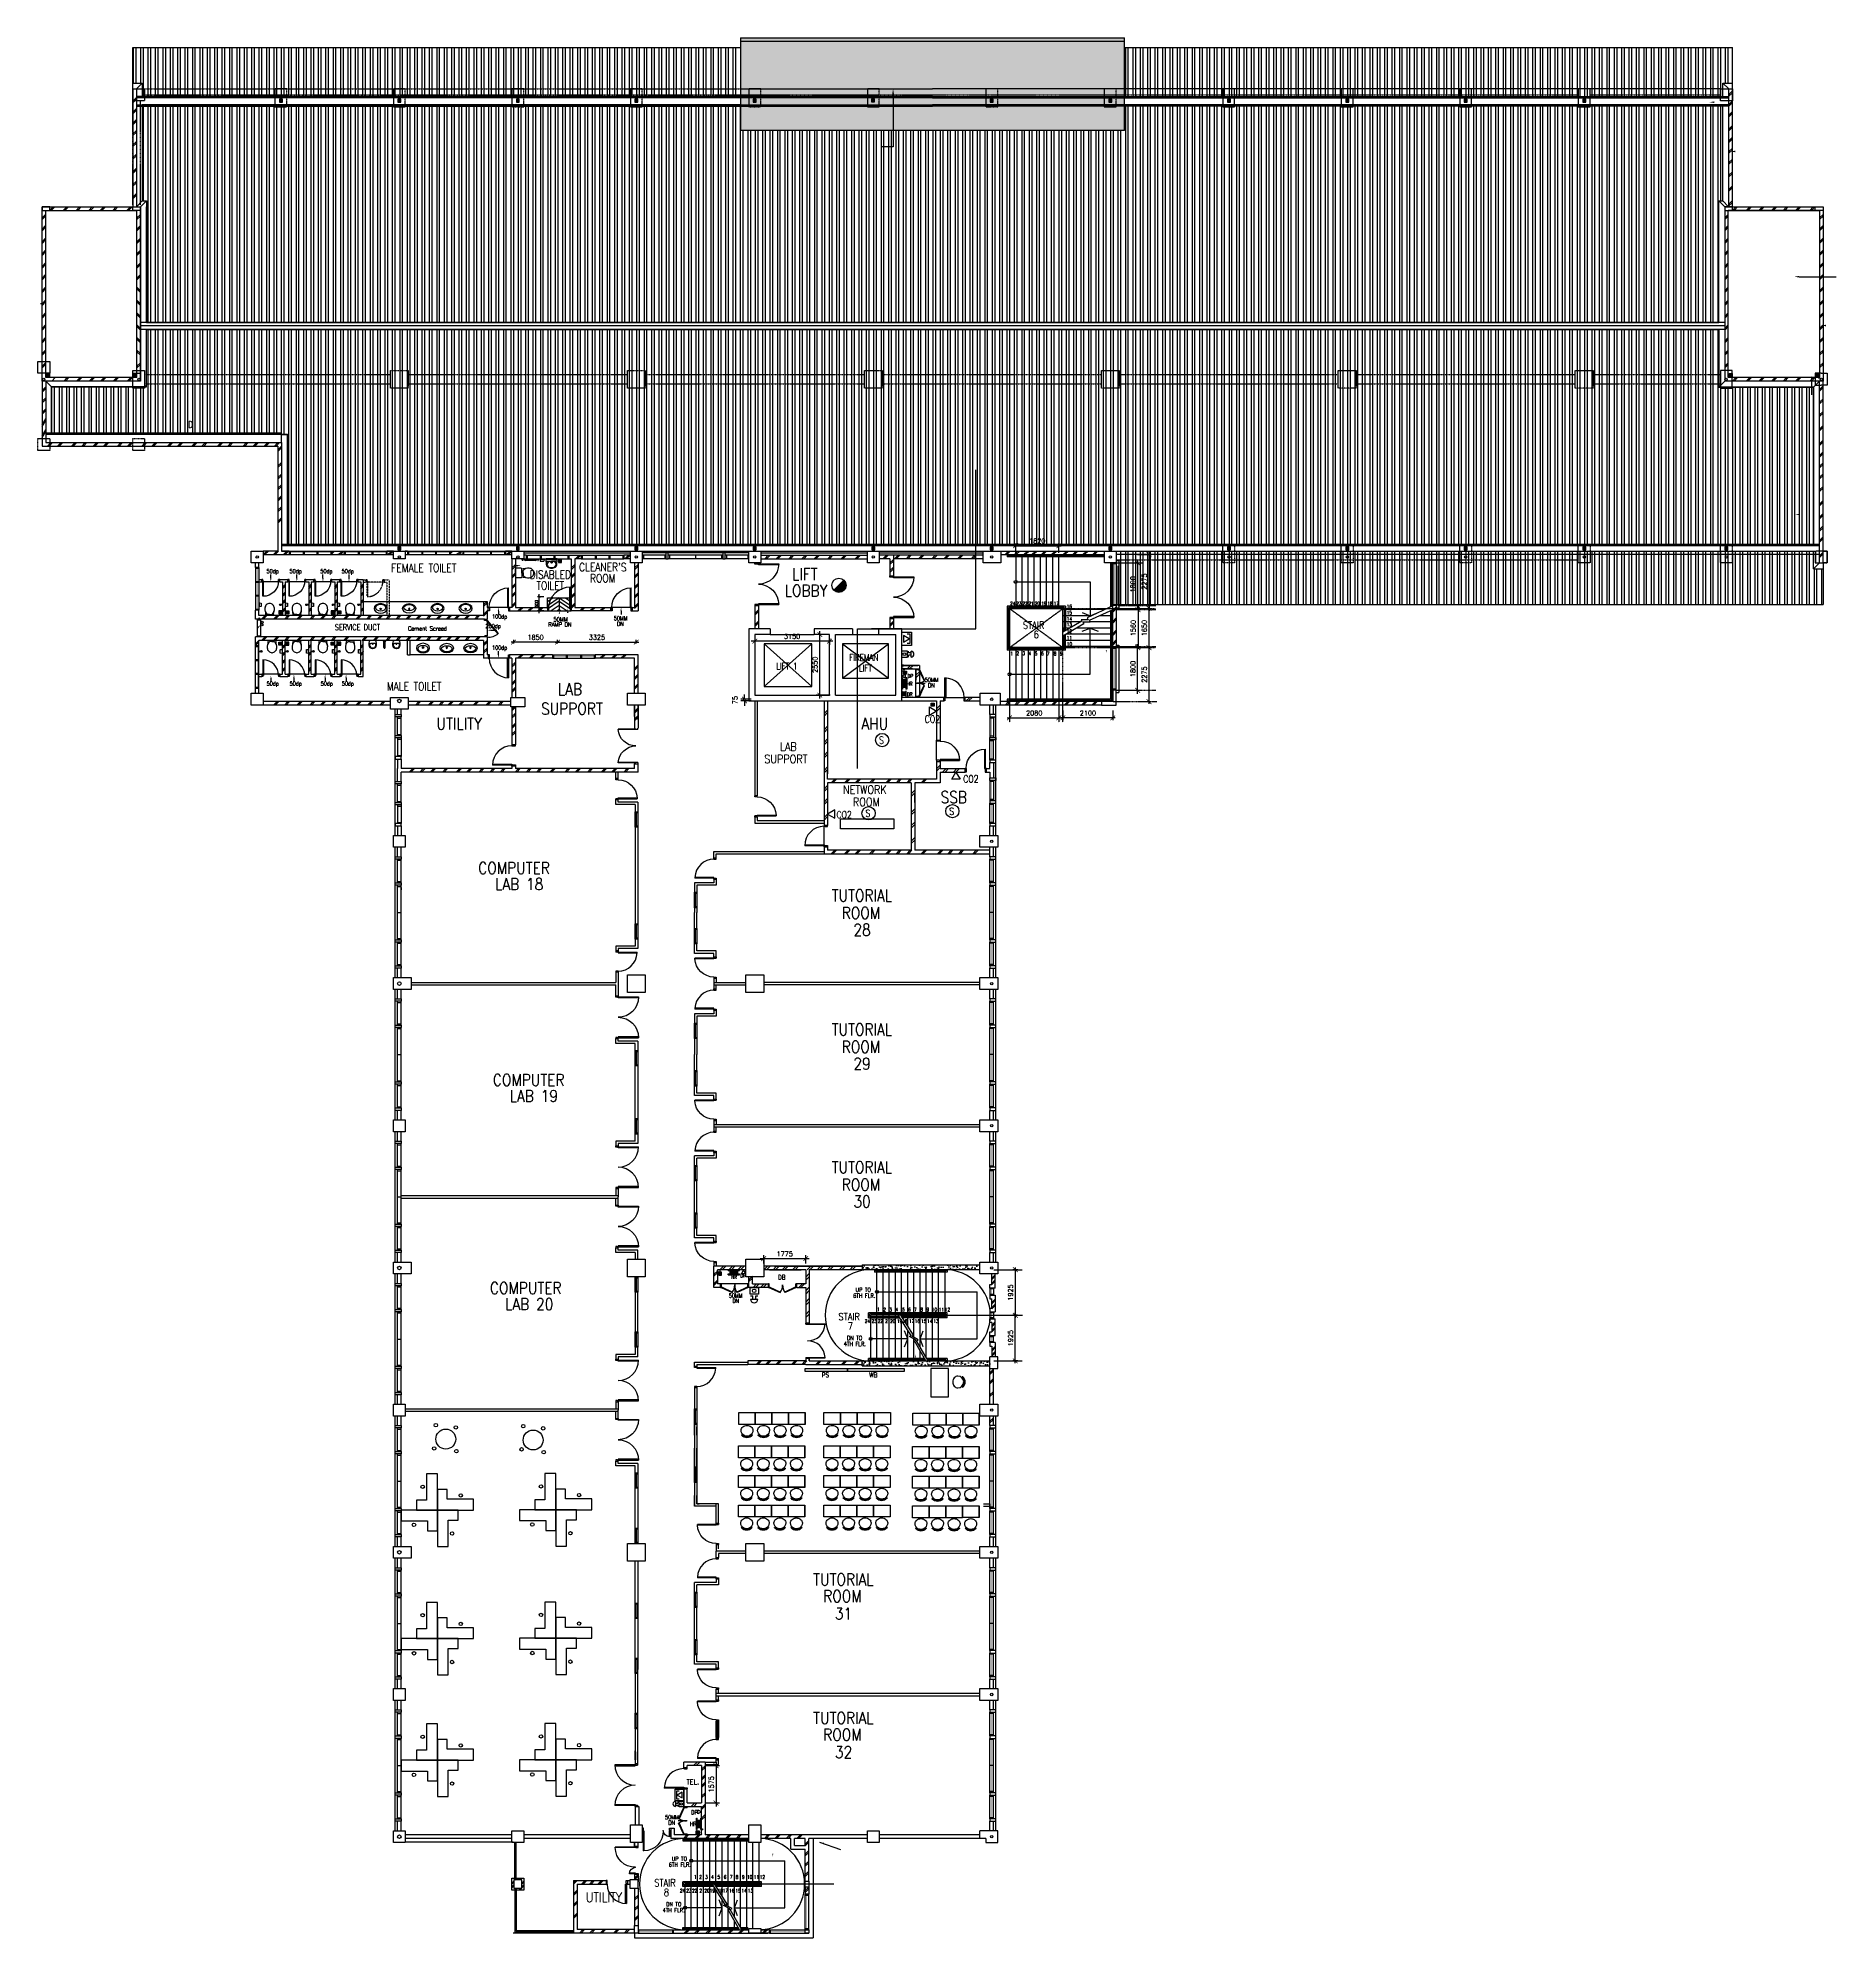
# Model space of a CAD drawing. Extents: x 2508799 to 2625178, y -845223 to -762524.
# Drawn here: x 2549299 to 2625178, y -842699 to -762524 of the extents above; entities that cross this region are included whole.
import ezdxf
from ezdxf.enums import TextEntityAlignment as Align

# ---------------------------------------------------------------- set-up
doc = ezdxf.new("R2010")
doc.units = 0
doc.header["$LTSCALE"] = 10
doc.header["$MEASUREMENT"] = 0
for name, pattern in [('DASHEDX2', [1.5, 1, -0.5]), ('DIVIDE', [1.25, 0.5, -0.25, 0, -0.25, 0, -0.25]), ('HIDDEN', [0.375, 0.25, -0.125])]:
    doc.linetypes.add(name, pattern=pattern)
doc.layers.get('0').update_dxf_attribs({"linetype": 'CONTINUOUS'})
doc.layers.get('DEFPOINTS').update_dxf_attribs({"linetype": 'CONTINUOUS'})
for name, color, linetype in [('-FF', 240, 'CONTINUOUS'), ('-sprinkler h1', 240, 'CONTINUOUS'), ('AR', 7, 'CONTINUOUS'), ('BEAM', 1, 'HIDDEN'), ('BO', 7, 'CONTINUOUS'), ('COL', 3, 'CONTINUOUS'), ('demolish-work', 8, 'DASHEDX2'), ('DIM', 7, 'CONTINUOUS'), ('DOOR', 5, 'CONTINUOUS'), ('DR', 7, 'CONTINUOUS'), ('DTEXT', 7, 'CONTINUOUS'), ('extension', 1, 'CONTINUOUS'), ('FIT', 5, 'CONTINUOUS'), ('FITT', 5, 'CONTINUOUS'), ('FLASH', 35, 'CONTINUOUS'), ('FURN', 1, 'CONTINUOUS'), ('FURN1', 7, 'CONTINUOUS'), ('H', 1, 'CONTINUOUS'), ('hatch', 7, 'CONTINUOUS'), ('hatchb', 251, 'CONTINUOUS'), ('LINE', 7, 'CONTINUOUS'), ('partition', 7, 'CONTINUOUS'), ('PIPE', 5, 'DIVIDE'), ('PL', 5, 'CONTINUOUS'), ('rail', 1, 'CONTINUOUS'), ('ROOF', 7, 'CONTINUOUS'), ('RWDP', 145, 'CONTINUOUS'), ('SANI', 7, 'CONTINUOUS'), ('SO', 7, 'CONTINUOUS'), ('SP', 220, 'CONTINUOUS'), ('SPEC', 7, 'CONTINUOUS'), ('stair', 7, 'CONTINUOUS'), ('T25', 7, 'CONTINUOUS'), ('T50', 4, 'CONTINUOUS'), ('TEX', 2, 'CONTINUOUS'), ('TIMBER SKIRT', 1, 'CONTINUOUS'), ('txt', 7, 'CONTINUOUS'), ('VP', 100, 'CONTINUOUS'), ('WALL', 2, 'CONTINUOUS'), ('WIN', 5, 'CONTINUOUS'), ('WP', 50, 'DIVIDE')]:
    doc.layers.add(name, color=color, linetype=linetype)
doc.styles.add('DIMTEXT', font='romans.shx', dxfattribs={"width": 0.8, "height": 400})
doc.styles.add('E', font='ROMANS.SHX', dxfattribs={"width": 0.9})
doc.styles.add('ROMANS', font='romans')
doc.styles.get("Standard").update_dxf_attribs({"font": 'ROMANS.SHX'})
doc.dimstyles.get("Standard").update_dxf_attribs({"dimtxt": 0.18, "dimasz": 0.18, "dimexe": 0.18, "dimexo": 0.0625, "dimgap": 0.09, "dimtad": 0, "dimtih": 1, "dimtoh": 1, "dimdec": 4, "dimzin": 0, "dimdsep": 46, "dimtxsty": 'Standard', "dimcen": 0.09, "dimadec": 0, "dimazin": 0, "dimtfac": 1, "dimtdec": 4, "dimtofl": 0, "dimtmove": 0, "dimatfit": 3, "dimfxl": 1, "dimtolj": 1, "dimtzin": 0, "dimarcsym": 0})
doc.dimstyles.new('STANDARD$0', dxfattribs={"dimscale": 0, "dimtxt": 8, "dimasz": 6, "dimexe": 1, "dimexo": 1, "dimgap": 3, "dimtad": 1, "dimdec": 0, "dimlfac": -1, "dimrnd": 1, "dimzin": 0, "dimdsep": 46, "dimtxsty": 'Standard', "dimcen": 0, "dimclrd": 5, "dimclre": 250, "dimadec": 0, "dimazin": 0, "dimtfac": 1, "dimtdec": 4, "dimtofl": 0, "dimtmove": 0, "dimatfit": 3, "dimfxl": 1, "dimtolj": 1, "dimtzin": 0, "dimarcsym": 0})
pattern_1 = [(90, (0, 0), (-312.5, 6e-14), []), (90, (-110.5, 110.5), (-312.5, 6e-14), [])]
pattern_2 = [(95, (519902.55, 1160.54), (275.776, 231.40354), [37.5, -412.5]), (40, (519902.55, 1160.54), (-314.996084, 216.884075), [30, -330]), (145.4514, (519925.53, 1179.82), (-39.219734, 448.28764), [31.870095, -350.571056]), (91.1842, (519831.84, 1231.25), (435.8465, 318.80688), [56.25, -618.75]), (141.6356, (519868.16, 1257.8), (-13.94951, 674.85584), [47.80514, -525.8565]), (36.1842, (519831.84, 1231.25), (-13.95003, 674.85583), [45, -495]), (66, (519884.87, 1248.92), (353.385786, 68.69124), [37.5, -412.5]), (11, (519884.87, 1248.92), (-170.354297, 342.40422), [30, -330]), (116.4514, (519914.32, 1254.65), (183.03181, 411.09531), [31.870095, -350.571056]), (82.5, (519902.55, 1160.54), (-113.396593, 121.994909), [0, -326, 0, -335, 0, -331.25]), (52.5, (519902.55, 1160.54), (-46.436471, 232.454725), [0, -191, 0, -318.5, 0, -126.25]), (12.5, (519823.7, 1081.69), (196.709084, 180.760381), [0, -125, 0, -390, 0, -517.5]), (2.5, (519788.35, 1046.34), (170.794992, 241.579903), [0, -162.5, 0, -259, 0, -367.5])]

# ---------------------------------------------------------------- blocks, each defined once
blk = doc.blocks.new('FG')
at = {"layer": 'LINE', "linetype": 'Continuous'}
for points in [[(0, 0), (50, 0), (50, 100), (0, 100)], [(600, 0), (650, 0), (650, 100), (600, 100)]]:
    blk.add_lwpolyline(points, close=True, dxfattribs=at)
at = {"layer": 'LINE', "color": 5, "linetype": 'Continuous'}
for points in [[(600, 100), (50, 100)], [(50, 0), (600, 0)]]:
    blk.add_lwpolyline(points, dxfattribs=at)
at = {"layer": 'LINE', "color": 1, "linetype": 'Continuous'}
blk.add_lwpolyline([(50, 50), (600, 50)], dxfattribs=at)
blk = doc.blocks.new('DR-1800-B')
at = {"layer": 'DR'}
for p, q in [((-50, 0), (0, 0)), ((0, 0), (0, -150)), ((-1800, 0), (-1800, -150)), ((-1750, 0), (-1800, 0)), ((-1800, -150), (-1760, -150)), ((-1760, -150), (-1760, -110)), ((-1760, -110), (-1750, -110)), ((-1760, -150), (-1760, -1010)), ((-1720, -150), (-1760, -150)), ((-1750, -110), (-1750, 0)), ((-1720, -1009), (-1720, -150)), ((-80, -1009), (-80, -150)), ((-80, -150), (-40, -150)), ((-50, -110), (-50, 0)), ((-40, -110), (-50, -110)), ((-40, -150), (-40, -110)), ((-40, -150), (-40, -1010)), ((0, -150), (-40, -150))]:
    blk.add_line(p, q, dxfattribs=at)
for centre, start, end in [((-1760, -150), 270, 0), ((-40, -150), 180.00007, 270)]:
    blk.add_arc(centre, 860, start, end, dxfattribs=at)
blk = doc.blocks.new('D1500-1')
at = {"layer": 'DR'}
for p, q in [((38, 77), (38, 821)), ((38, 821), (50, 820)), ((50, 0), (50, 820)), ((1462, 821), (1450, 820)), ((1450, 0), (1450, 820)), ((1462, 77), (1462, 821)), ((38, 115), (0, 115)), ((50, 0), (0, 0)), ((50, 77), (38, 77)), ((1450, 77), (1462, 77)), ((1462, 115), (1500, 115)), ((1450, 0), (1500, 0))]:
    blk.add_line(p, q, dxfattribs=at)
for centre, start, end in [((5, 77), 0.02384, 86.52892), ((1495, 77), 93.47108, 179.97616)]:
    blk.add_arc(centre, 745, start, end, dxfattribs=at)
blk = doc.blocks.new('DR-900-B')
at = {"layer": 'DR'}
for p, q in [((0, 900), (-150, 900)), ((-150, 900), (-150, 860)), ((-150, 860), (-110, 860)), ((-110, 860), (-110, 850)), ((-110, 850), (0, 850)), ((0, 850), (0, 900)), ((-150, 40), (-970, 40)), ((-969, 80), (-150, 80)), ((-150, 80), (-150, 40)), ((-150, 40), (-110, 40)), ((-150, 0), (-150, 40)), ((0, 0), (-150, 0)), ((-110, 50), (0, 50)), ((-110, 40), (-110, 50)), ((0, 50), (0, 0))]:
    blk.add_line(p, q, dxfattribs=at)
blk.add_arc((-150, 40), 820, 90, 180, dxfattribs=at)
blk = doc.blocks.new('D900')
at = {"layer": 'DOOR', "color": 7}
for p, q in [((50, 100), (50, 899)), ((80, 899), (50, 899)), ((80, 100), (80, 899)), ((0, 100), (0, 0)), ((0, 100), (50, 100)), ((0, 0), (50, 0)), ((50, 100), (50, 0)), ((50, 100), (80, 100)), ((850, 100), (850, 0)), ((850, 100), (900, 100)), ((850, 0), (900, 0)), ((900, 100), (900, 0))]:
    blk.add_line(p, q, dxfattribs=at)
blk.add_arc((50, 100), 800, 0, 87.8509, dxfattribs=at)
blk = doc.blocks.new('D1800-A')
at = {"layer": 'DR'}
for p, q in [((0, 0), (100, 0)), ((0, -50), (0, 0)), ((100, 0), (100, -40)), ((60, -50), (0, -50)), ((100, -40), (60, -40)), ((60, -40), (60, -50)), ((100, -40), (960, -40)), ((100, -80), (100, -40)), ((959, -80), (100, -80)), ((60, -1750), (0, -1750)), ((0, -1750), (0, -1800)), ((0, -1800), (100, -1800)), ((60, -1760), (60, -1750)), ((100, -1760), (60, -1760)), ((959, -1720), (100, -1720)), ((100, -1720), (100, -1760)), ((100, -1760), (960, -1760)), ((100, -1800), (100, -1760))]:
    blk.add_line(p, q, dxfattribs=at)
for centre, start, end in [((100, -40), 270.00007, 0), ((100, -1760), 0, 90)]:
    blk.add_arc(centre, 860, start, end, dxfattribs=at)
blk = doc.blocks.new('D1200')
at = {"layer": 'DR', "color": 7}
for p, q in [((37, 115), (37, 965)), ((62, 115), (62, 965)), ((0, 115), (37, 115)), ((37, 115), (37, 90)), ((62, 115), (37, 115)), ((37, 90), (50, 90)), ((50, 90), (50, 0)), ((1138, 115), (1138, 364)), ((1138, 115), (1163, 115)), ((1150, 90), (1150, 0)), ((1150, 90), (1163, 90)), ((1163, 115), (1163, 365)), ((1163, 115), (1163, 90)), ((1163, 115), (1200, 115))]:
    blk.add_line(p, q, dxfattribs=at)
blk.add_arc((1163, 90), 275, 90, 180, dxfattribs=at)
at = {"layer": 'WIN', "color": 7}
for p, q in [((62, 965), (37, 965)), ((62, 965), (62, 965)), ((50, 0), (0, 0)), ((1150, 0), (1200, 0))]:
    blk.add_line(p, q, dxfattribs=at)
blk.add_arc((50, 125), 840, 359.3227, 89.14705, dxfattribs=at)
blk = doc.blocks.new('_ARCHTICK')
at = {"color": 0, "linetype": 'ByBlock', "const_width": 0.15}
blk.add_lwpolyline([(-0.5, -0.5), (0.5, 0.5)], dxfattribs=at)
blk = doc.blocks.new('*D47')
at = {"layer": 'DEFPOINTS', "color": 0, "transparency": 16777216}
for p in [(3144929, -785956), (3144929, -786364), (3147029, -785956)]:
    blk.add_point(p, dxfattribs=at)
at = {"layer": 'DIM', "color": 7, "lineweight": -2, "transparency": 16777216}
for p, q in [((3147129, -786364), (3144829, -786364)), ((3144929, -786056), (3144929, -786464)), ((3147029, -786056), (3147029, -786464))]:
    blk.add_line(p, q, dxfattribs=at)
at = {"layer": 'DIM', "color": 7, "lineweight": -2, "transparency": 16777216, "xscale": 200, "yscale": 200, "zscale": 200, "rotation": 180}
blk.add_blockref('_ARCHTICK', (3144929, -786364), dxfattribs=at)
at = {"layer": 'DIM', "color": 7, "lineweight": -2, "transparency": 16777216, "xscale": 200, "yscale": 200, "zscale": 200}
blk.add_blockref('_ARCHTICK', (3147029, -786364), dxfattribs=at)
at = {"layer": 'DIM', "color": 7, "transparency": 16777216, "insert": (3145979, -786164), "char_height": 200, "attachment_point": 5, "style": 'ROMANS'}
blk.add_mtext('\\A1;2100', dxfattribs=at)
blk = doc.blocks.new('*D48')
at = {"layer": 'DEFPOINTS', "color": 0, "transparency": 16777216}
for p in [(3147970, -779477), (3147970, -781752), (3148561, -781752)]:
    blk.add_point(p, dxfattribs=at)
at = {"layer": 'DIM', "color": 7, "lineweight": -2, "transparency": 16777216}
for p, q in [((3148070, -779477), (3148661, -779477)), ((3148561, -779377), (3148561, -781852)), ((3148070, -781752), (3148661, -781752))]:
    blk.add_line(p, q, dxfattribs=at)
at = {"layer": 'DIM', "color": 7, "lineweight": -2, "transparency": 16777216, "xscale": 200, "yscale": 200, "zscale": 200}
for p, rotation in [((3148561, -779477), 90), ((3148561, -781752), 270)]:
    blk.add_blockref('_ARCHTICK', p, dxfattribs=dict(at, rotation=rotation))
at = {"layer": 'DIM', "color": 7, "transparency": 16777216, "insert": (3148361, -780614), "char_height": 200, "attachment_point": 5, "rotation": 90, "style": 'ROMANS'}
blk.add_mtext('\\A1;2275', dxfattribs=at)
blk = doc.blocks.new('*D49')
at = {"layer": 'DEFPOINTS', "color": 0, "transparency": 16777216}
for p in [(3147970, -783402), (3148561, -783402), (3147970, -785677)]:
    blk.add_point(p, dxfattribs=at)
at = {"layer": 'DIM', "color": 7, "lineweight": -2, "transparency": 16777216}
for p, q in [((3148561, -785777), (3148561, -783302)), ((3148070, -783402), (3148661, -783402)), ((3148070, -785677), (3148661, -785677))]:
    blk.add_line(p, q, dxfattribs=at)
at = {"layer": 'DIM', "color": 7, "lineweight": -2, "transparency": 16777216, "xscale": 200, "yscale": 200, "zscale": 200}
for p, rotation in [((3148561, -783402), 90), ((3148561, -785677), 270)]:
    blk.add_blockref('_ARCHTICK', p, dxfattribs=dict(at, rotation=rotation))
at = {"layer": 'DIM', "color": 7, "transparency": 16777216, "insert": (3148361, -784539), "char_height": 200, "attachment_point": 5, "rotation": 90, "style": 'ROMANS'}
blk.add_mtext('\\A1;2275', dxfattribs=at)
blk = doc.blocks.new('*D50')
at = {"layer": 'DEFPOINTS', "color": 0, "transparency": 16777216}
for p in [(3147970, -781752), (3148561, -781752), (3147970, -783402)]:
    blk.add_point(p, dxfattribs=at)
at = {"layer": 'DIM', "color": 7, "lineweight": -2, "transparency": 16777216}
for p, q in [((3148561, -783502), (3148561, -781652)), ((3148070, -781752), (3148661, -781752)), ((3148070, -783402), (3148661, -783402))]:
    blk.add_line(p, q, dxfattribs=at)
at = {"layer": 'DIM', "color": 7, "lineweight": -2, "transparency": 16777216, "xscale": 200, "yscale": 200, "zscale": 200}
for p, rotation in [((3148561, -781752), 90), ((3148561, -783402), 270)]:
    blk.add_blockref('_ARCHTICK', p, dxfattribs=dict(at, rotation=rotation))
at = {"layer": 'DIM', "color": 7, "transparency": 16777216, "insert": (3148361, -782577), "char_height": 200, "attachment_point": 5, "rotation": 90, "style": 'ROMANS'}
blk.add_mtext('\\A1;1650', dxfattribs=at)
blk = doc.blocks.new('*D51')
at = {"color": 7, "lineweight": -2, "transparency": 16777216}
for p, q in [((3148096, -781697), (3148096, -783457)), ((3147671, -781797), (3148196, -781797)), ((3147671, -783357), (3148196, -783357))]:
    blk.add_line(p, q, dxfattribs=at)
at = {"layer": 'DEFPOINTS', "color": 0, "transparency": 16777216}
for p in [(3147571, -781797), (3147571, -783357), (3148096, -783357)]:
    blk.add_point(p, dxfattribs=at)
at = {"color": 7, "lineweight": -2, "transparency": 16777216, "xscale": 200, "yscale": 200, "zscale": 200}
for p, rotation in [((3148096, -781797), 90), ((3148096, -783357), 270)]:
    blk.add_blockref('_ARCHTICK', p, dxfattribs=dict(at, rotation=rotation))
at = {"color": 7, "transparency": 16777216, "insert": (3147896, -782577), "char_height": 200, "attachment_point": 5, "rotation": 90, "style": 'ROMANS'}
blk.add_mtext('\\A1;1560', dxfattribs=at)
blk = doc.blocks.new('*D52')
at = {"layer": 'DEFPOINTS', "color": 0, "transparency": 16777216}
for p in [(3142674, -786029), (3144754, -785962), (3144754, -786364)]:
    blk.add_point(p, dxfattribs=at)
at = {"layer": 'DIM', "color": 7, "lineweight": -2, "transparency": 16777216}
for p, q in [((3142574, -786364), (3144854, -786364)), ((3142674, -786129), (3142674, -786464)), ((3144754, -786062), (3144754, -786464))]:
    blk.add_line(p, q, dxfattribs=at)
at = {"layer": 'DIM', "color": 7, "lineweight": -2, "transparency": 16777216, "xscale": 200, "yscale": 200, "zscale": 200, "rotation": 180}
blk.add_blockref('_ARCHTICK', (3142674, -786364), dxfattribs=at)
at = {"layer": 'DIM', "color": 7, "lineweight": -2, "transparency": 16777216, "xscale": 200, "yscale": 200, "zscale": 200}
blk.add_blockref('_ARCHTICK', (3144754, -786364), dxfattribs=at)
at = {"layer": 'DIM', "color": 7, "transparency": 16777216, "insert": (3143714, -786164), "char_height": 200, "attachment_point": 5, "style": 'ROMANS'}
blk.add_mtext('\\A1;2080', dxfattribs=at)
blk = doc.blocks.new('*D53')
at = {"layer": 'DEFPOINTS', "color": 0, "transparency": 16777216}
for p in [(3144754, -779101), (3142934, -779501), (3144754, -779501)]:
    blk.add_point(p, dxfattribs=at)
at = {"layer": 'DIM', "color": 7, "lineweight": -2, "transparency": 16777216}
for p, q in [((3142834, -779101), (3144854, -779101)), ((3142934, -779401), (3142934, -779001)), ((3144754, -779401), (3144754, -779001))]:
    blk.add_line(p, q, dxfattribs=at)
at = {"layer": 'DIM', "color": 7, "lineweight": -2, "transparency": 16777216, "xscale": 200, "yscale": 200, "zscale": 200, "rotation": 180}
blk.add_blockref('_ARCHTICK', (3142934, -779101), dxfattribs=at)
at = {"layer": 'DIM', "color": 7, "lineweight": -2, "transparency": 16777216, "xscale": 200, "yscale": 200, "zscale": 200}
blk.add_blockref('_ARCHTICK', (3144754, -779101), dxfattribs=at)
at = {"layer": 'DIM', "color": 7, "transparency": 16777216, "insert": (3143844, -778901), "char_height": 200, "attachment_point": 5, "style": 'ROMANS'}
blk.add_mtext('\\A1;1820', dxfattribs=at)
blk = doc.blocks.new('*D54')
at = {"layer": 'DEFPOINTS', "color": 0, "linetype": 'Continuous', "transparency": 16777216}
for p in [(3147545, -779827), (3147545, -781627), (3148079, -781627)]:
    blk.add_point(p, dxfattribs=at)
at = {"layer": 'hatch', "color": 7, "linetype": 'Continuous', "lineweight": -2, "transparency": 16777216}
for p, q in [((3147695, -779827), (3148229, -779827)), ((3148079, -779677), (3148079, -781777)), ((3147695, -781627), (3148229, -781627))]:
    blk.add_line(p, q, dxfattribs=at)
at = {"layer": 'hatch', "color": 7, "linetype": 'Continuous', "lineweight": -2, "transparency": 16777216, "xscale": 200, "yscale": 200, "zscale": 200}
for p, rotation in [((3148079, -779827), 90), ((3148079, -781627), 270)]:
    blk.add_blockref('_ARCHTICK', p, dxfattribs=dict(at, rotation=rotation))
at = {"layer": 'hatch', "color": 7, "linetype": 'Continuous', "transparency": 16777216, "insert": (3147879, -780727), "char_height": 200, "attachment_point": 5, "rotation": 90, "style": 'ROMANS'}
blk.add_mtext('\\A1;1800', dxfattribs=at)
blk = doc.blocks.new('*D55')
at = {"layer": 'DEFPOINTS', "color": 0, "linetype": 'Continuous', "transparency": 16777216}
for p in [(3147545, -783402), (3148079, -783402), (3147545, -785202)]:
    blk.add_point(p, dxfattribs=at)
at = {"layer": 'hatch', "color": 7, "linetype": 'Continuous', "lineweight": -2, "transparency": 16777216}
for p, q in [((3148079, -785352), (3148079, -783252)), ((3147695, -783402), (3148229, -783402)), ((3147695, -785202), (3148229, -785202))]:
    blk.add_line(p, q, dxfattribs=at)
at = {"layer": 'hatch', "color": 7, "linetype": 'Continuous', "lineweight": -2, "transparency": 16777216, "xscale": 200, "yscale": 200, "zscale": 200}
for p, rotation in [((3148079, -783402), 90), ((3148079, -785202), 270)]:
    blk.add_blockref('_ARCHTICK', p, dxfattribs=dict(at, rotation=rotation))
at = {"layer": 'hatch', "color": 7, "linetype": 'Continuous', "transparency": 16777216, "insert": (3147879, -784302), "char_height": 200, "attachment_point": 5, "rotation": 90, "style": 'ROMANS'}
blk.add_mtext('\\A1;1800', dxfattribs=at)
blk = doc.blocks.new('100FT')
at = {"layer": 'PIPE', "linetype": 'Continuous'}
blk.add_circle((0, 0), 50, dxfattribs=at)
at = {"layer": 'WP', "linetype": 'Continuous'}
for p, q in [((-37, 34), (37, 34)), ((-50, -3), (50, -3)), ((-34, -37), (34, -37))]:
    blk.add_line(p, q, dxfattribs=at)
blk = doc.blocks.new('A$C7CE3714C')
at = {"layer": 'FIT'}
blk.add_lwpolyline([(0, 0), (126, 0), (126, 126), (0, 126)], close=True, dxfattribs=at)
at = {"layer": 'FIT', "xscale": -1}
blk.add_blockref('100FT', (63, 66), dxfattribs=at)
blk = doc.blocks.new('*D324')
at = {"layer": 'DEFPOINTS', "color": 0, "transparency": 16777216}
for p in [(2590747, -814499), (2590543, -816424), (2590731, -816424)]:
    blk.add_point(p, dxfattribs=at)
at = {"layer": 'stair', "color": 7, "lineweight": -2, "transparency": 16777216}
for p, q in [((2590647, -814499), (2590443, -814499)), ((2590543, -814399), (2590543, -816524)), ((2590631, -816424), (2590443, -816424))]:
    blk.add_line(p, q, dxfattribs=at)
at = {"layer": 'stair', "color": 7, "lineweight": -2, "transparency": 16777216, "xscale": 200, "yscale": 200, "zscale": 200}
for p, rotation in [((2590543, -814499), 90), ((2590543, -816424), 270)]:
    blk.add_blockref('_ARCHTICK', p, dxfattribs=dict(at, rotation=rotation))
at = {"layer": 'stair', "color": 7, "transparency": 16777216, "insert": (2590343, -815462), "char_height": 200, "attachment_point": 5, "rotation": 90, "style": 'ROMANS'}
blk.add_mtext('\\A1;1925', dxfattribs=at)
blk = doc.blocks.new('*D325')
at = {"layer": 'DEFPOINTS', "color": 0, "transparency": 16777216}
for p in [(2590543, -816424), (2590731, -816424), (2590747, -818349)]:
    blk.add_point(p, dxfattribs=at)
at = {"layer": 'stair', "color": 7, "lineweight": -2, "transparency": 16777216}
for p, q in [((2590631, -816424), (2590443, -816424)), ((2590543, -818449), (2590543, -816324)), ((2590647, -818349), (2590443, -818349))]:
    blk.add_line(p, q, dxfattribs=at)
at = {"layer": 'stair', "color": 7, "lineweight": -2, "transparency": 16777216, "xscale": 200, "yscale": 200, "zscale": 200}
for p, rotation in [((2590543, -816424), 90), ((2590543, -818349), 270)]:
    blk.add_blockref('_ARCHTICK', p, dxfattribs=dict(at, rotation=rotation))
at = {"layer": 'stair', "color": 7, "transparency": 16777216, "insert": (2590343, -817387), "char_height": 200, "attachment_point": 5, "rotation": 90, "style": 'ROMANS'}
blk.add_mtext('\\A1;1925', dxfattribs=at)
blk = doc.blocks.new('*D328')
at = {"layer": 'DEFPOINTS', "color": 0, "transparency": 16777216}
for p in [(2579924, -814380), (2581699, -814031), (2581699, -814380)]:
    blk.add_point(p, dxfattribs=at)
at = {"layer": 'LINE', "color": 7, "lineweight": -2, "transparency": 16777216}
for p, q in [((2579774, -814031), (2581849, -814031)), ((2579924, -814230), (2579924, -813881)), ((2581699, -814230), (2581699, -813881))]:
    blk.add_line(p, q, dxfattribs=at)
at = {"layer": 'LINE', "color": 7, "lineweight": -2, "transparency": 16777216, "xscale": 200, "yscale": 200, "zscale": 200, "rotation": 180}
blk.add_blockref('_ARCHTICK', (2579924, -814031), dxfattribs=at)
at = {"layer": 'LINE', "color": 7, "lineweight": -2, "transparency": 16777216, "xscale": 200, "yscale": 200, "zscale": 200}
blk.add_blockref('_ARCHTICK', (2581699, -814031), dxfattribs=at)
at = {"layer": 'LINE', "color": 7, "transparency": 16777216, "insert": (2580812, -813831), "char_height": 200, "attachment_point": 5, "style": 'ROMANS'}
blk.add_mtext('\\A1;1775', dxfattribs=at)
blk = doc.blocks.new('*D339')
at = {"layer": 'DEFPOINTS', "color": 0, "transparency": 16777216}
for p in [(2577299, -835424), (2577299, -836999), (2577915, -836999)]:
    blk.add_point(p, dxfattribs=at)
at = {"layer": 'stair', "color": 7, "lineweight": -2, "transparency": 16777216}
for p, q in [((2577915, -835274), (2577915, -837149)), ((2577449, -835424), (2578065, -835424)), ((2577449, -836999), (2578065, -836999))]:
    blk.add_line(p, q, dxfattribs=at)
at = {"layer": 'stair', "color": 7, "lineweight": -2, "transparency": 16777216, "xscale": 200, "yscale": 200, "zscale": 200}
for p, rotation in [((2577915, -835424), 90), ((2577915, -836999), 270)]:
    blk.add_blockref('_ARCHTICK', p, dxfattribs=dict(at, rotation=rotation))
at = {"layer": 'stair', "color": 7, "transparency": 16777216, "insert": (2577715, -836212), "char_height": 200, "attachment_point": 5, "rotation": 90, "style": 'ROMANS'}
blk.add_mtext('\\A1;1575', dxfattribs=at)
blk = doc.blocks.new('ELLIPSE')
blk.add_circle((0.5, 0.5), 0.5)
blk = doc.blocks.new('BASIN-01')
blk.add_circle((0, 0), 30.3)
for p, xscale, yscale, zscale in [((279, -221), -559.6811780125836, 404.3346891934725, 559.6811780125837), ((220, -179), -444.6356025322193, 259.9294430529471, 444.6356025322195)]:
    blk.add_blockref('ELLIPSE', p, dxfattribs=dict(xscale=xscale, yscale=yscale, zscale=zscale))
blk = doc.blocks.new('WC-CAP-P')
for p, q in [((-84, 0), (-254, 0)), ((-85, 0), (85, 0)), ((-284, -240), (-284, -30)), ((-274, -318), (-274, -318)), ((-84, -270), (-254, -270)), ((-84, -318), (-190, -318)), ((-85, -270), (85, -270)), ((-85, -318), (21, -318)), ((105, -318), (105, -318)), ((115, -240), (115, -30))]:
    blk.add_line(p, q)
for centre, radius, start, end in [((10, -540), 297, 131.76878, 188.34412), ((-254, -30), 30, 90, 180), ((-254, -240), 30, 180, 270), ((23685, -4344), 24274, 170.33681, 170.89893), ((-86, -585), 197, 179.51694, 271.02679), ((-83, -585), 197, 268.97321, 0.48306), ((-179, -540), 297, 351.65588, 48.23122), ((-23854, -4344), 24274, 9.10107, 9.66319), ((85, -30), 30, 0, 90), ((85, -240), 30, 270, 0)]:
    blk.add_arc(centre, radius, start, end)
blk = doc.blocks.new('*D352')
at = {"layer": 'BO', "color": 7, "lineweight": -2, "transparency": 16777216}
for p, q in [((2570649, -786099), (2570376, -786099)), ((2570451, -786799), (2570451, -785999)), ((2570649, -786699), (2570376, -786699))]:
    blk.add_line(p, q, dxfattribs=at)
at = {"layer": 'DEFPOINTS', "color": 0, "transparency": 16777216}
for p in [(2570451, -786099), (2570724, -786099), (2570724, -786699)]:
    blk.add_point(p, dxfattribs=at)
at = {"layer": 'BO', "color": 7, "lineweight": -2, "transparency": 16777216, "xscale": 100, "yscale": 100, "zscale": 100}
for p, rotation in [((2570451, -786099), 90), ((2570451, -786699), 270)]:
    blk.add_blockref('_ARCHTICK', p, dxfattribs=dict(at, rotation=rotation))
at = {"layer": 'BO', "color": 7, "transparency": 16777216, "insert": (2570338, -786399), "char_height": 125, "attachment_point": 5, "rotation": 90, "style": 'ROMANS'}
blk.add_mtext('\\A1;600', dxfattribs=at)
blk = doc.blocks.new('P', base_point=(9.17, 7.42))
for radius in [0.0407, 0.0315]:
    blk.add_circle((9.17, 7.42), radius)
blk = doc.blocks.new('BASIN-2')
for p, q in [((310, 0), (-310, 0)), ((-295, -314), (-310, 0)), ((-273, -104), (0, -114)), ((273, -104), (0, -114)), ((295, -314), (310, 0))]:
    blk.add_line(p, q)
for centre, radius, start, end in [((-163, -315), 132, 179.49571, 205.01035), ((-102, -268), 208, 209.5959, 236.4372), ((-23, -400), 294, 122.15738, 135.58726), ((-7, -98), 402, 238.60271, 271.03629), ((-176, -156), 5.79, 327.23155, 125.54576), ((7, -98), 402, 268.96371, 301.39729), ((176, -156), 5.79, 54.45424, 212.76845), ((23, -400), 294, 44.41274, 57.84262), ((102, -268), 208, 303.5628, 330.4041), ((163, -315), 132, 334.98965, 0.50429)]:
    blk.add_arc(centre, radius, start, end)
for name, p, xscale, yscale, zscale in [('ELLIPSE', (261, -473), -521.326566894229, 358.7639225105095, 521.3265668942295), ('P', (0, -180), 1000, 1000, 1000)]:
    blk.add_blockref(name, p, dxfattribs=dict(xscale=xscale, yscale=yscale, zscale=zscale))
blk = doc.blocks.new('*D355')
at = {"layer": 'DEFPOINTS', "color": 0, "transparency": 16777216}
for p in [(2569374, -788015), (2569374, -788168), (2571224, -788168)]:
    blk.add_point(p, dxfattribs=at)
at = {"layer": 'partition', "color": 7, "lineweight": -2, "transparency": 16777216}
for p, q in [((2571324, -788015), (2569274, -788015)), ((2569374, -788068), (2569374, -787915)), ((2571224, -788068), (2571224, -787915))]:
    blk.add_line(p, q, dxfattribs=at)
at = {"layer": 'partition', "color": 7, "lineweight": -2, "transparency": 16777216, "xscale": 200, "yscale": 200, "zscale": 200, "rotation": 180}
blk.add_blockref('_ARCHTICK', (2569374, -788015), dxfattribs=at)
at = {"layer": 'partition', "color": 7, "lineweight": -2, "transparency": 16777216, "xscale": 200, "yscale": 200, "zscale": 200}
blk.add_blockref('_ARCHTICK', (2571224, -788015), dxfattribs=at)
at = {"layer": 'partition', "color": 7, "transparency": 16777216, "insert": (2570299, -787815), "char_height": 200, "attachment_point": 5, "style": 'ROMANS'}
blk.add_mtext('\\A1;1850', dxfattribs=at)
blk = doc.blocks.new('*D358')
at = {"layer": 'DEFPOINTS', "color": 0, "transparency": 16777216}
for p in [(2574549, -788015), (2571224, -788168), (2574549, -788168)]:
    blk.add_point(p, dxfattribs=at)
at = {"layer": 'partition', "color": 7, "lineweight": -2, "transparency": 16777216}
for p, q in [((2571124, -788015), (2574649, -788015)), ((2571224, -788068), (2571224, -787915)), ((2574549, -788068), (2574549, -787915))]:
    blk.add_line(p, q, dxfattribs=at)
at = {"layer": 'partition', "color": 7, "lineweight": -2, "transparency": 16777216, "xscale": 200, "yscale": 200, "zscale": 200, "rotation": 180}
blk.add_blockref('_ARCHTICK', (2571224, -788015), dxfattribs=at)
at = {"layer": 'partition', "color": 7, "lineweight": -2, "transparency": 16777216, "xscale": 200, "yscale": 200, "zscale": 200}
blk.add_blockref('_ARCHTICK', (2574549, -788015), dxfattribs=at)
at = {"layer": 'partition', "color": 7, "transparency": 16777216, "insert": (2572887, -787815), "char_height": 200, "attachment_point": 5, "style": 'ROMANS'}
blk.add_mtext('\\A1;3325', dxfattribs=at)
blk = doc.blocks.new('UR1')
for p, q in [((104, 0), (-104, 0)), ((-160, -175), (-160, -190)), ((-151, -138), (-129, -20)), ((-151, -138), (-85, -125)), ((-135, -175), (-135, -190)), ((85, -125), (-85, -125)), ((-10, -315), (10, -315)), ((-10, -340), (10, -340)), ((151, -138), (85, -125)), ((129, -20), (151, -138)), ((135, -190), (135, -175)), ((160, -190), (160, -175))]:
    blk.add_line(p, q)
for centre, radius, start, end in [((-104, -25), 25, 90, 169.56252), ((104, -25), 25, 10.43748, 90), ((-85, -175), 75, 150.86439, 180), ((-10, -190), 150, 180, 270), ((-85, -175), 50, 90, 180), ((-10, -190), 125, 180, 270), ((0, -125), 26.1, 180, 0), ((10, -190), 125, 270, 0), ((10, -190), 150, 270, 0), ((85, -175), 50, 0, 90), ((85, -175), 75, 0, 29.13561)]:
    blk.add_arc(centre, radius, start, end)
blk = doc.blocks.new('234')
at = {"layer": 'DR', "color": 1}
for p, q in [((2285264, -784764), (2285264, -785474)), ((2285289, -784765), (2285289, -785424)), ((2285214, -785374), (2285214, -785474)), ((2285264, -785374), (2285214, -785374)), ((2285264, -785474), (2285214, -785474)), ((2285264, -785374), (2285264, -785474)), ((2285924, -785374), (2285264, -785374)), ((2285264, -785424), (2285289, -785424)), ((2285974, -785374), (2285924, -785374)), ((2285924, -785374), (2285924, -785474)), ((2285974, -785474), (2285924, -785474)), ((2285974, -785374), (2285974, -785474))]:
    blk.add_line(p, q, dxfattribs=at)
blk.add_arc((2285264, -785424), 660, 0, 90, dxfattribs=at)
blk = doc.blocks.new('*D536')
at = {"layer": 'DEFPOINTS', "color": 0, "linetype": 'Continuous', "transparency": 16777216}
for p in [(1494782, -790499), (1495217, -790424), (1495217, -790499)]:
    blk.add_point(p, dxfattribs=at)
at = {"layer": 'FITT', "color": 7, "linetype": 'Continuous', "lineweight": -2, "transparency": 16777216}
for p, q in [((1495067, -790424), (1494632, -790424)), ((1495067, -790499), (1494632, -790499)), ((1494782, -790424), (1494782, -790224)), ((1494782, -790499), (1494782, -790699))]:
    blk.add_line(p, q, dxfattribs=at)
at = {"layer": 'FITT', "color": 7, "linetype": 'Continuous', "lineweight": -2, "transparency": 16777216, "xscale": 200, "yscale": 200, "zscale": 200}
for p, rotation in [((1494782, -790424), 270), ((1494782, -790499), 90)]:
    blk.add_blockref('_ARCHTICK', p, dxfattribs=dict(at, rotation=rotation))
at = {"layer": 'FITT', "color": 7, "linetype": 'Continuous', "transparency": 16777216, "insert": (1494382, -790462), "char_height": 200, "attachment_point": 5, "rotation": 90, "style": 'ROMANS'}
blk.add_mtext('\\A1;75', dxfattribs=at)
blk = doc.blocks.new('*D534')
at = {"layer": 'DEFPOINTS', "color": 0, "linetype": 'Continuous', "transparency": 16777216}
for p in [(1497962, -787699), (1498192, -787699), (1498542, -790250)]:
    blk.add_point(p, dxfattribs=at)
at = {"layer": 'FITT', "color": 7, "linetype": 'Continuous', "lineweight": -2, "transparency": 16777216}
for p, q in [((1498042, -787699), (1497812, -787699)), ((1497962, -790400), (1497962, -787549)), ((1498392, -790250), (1497812, -790250))]:
    blk.add_line(p, q, dxfattribs=at)
at = {"layer": 'FITT', "color": 7, "linetype": 'Continuous', "lineweight": -2, "transparency": 16777216, "xscale": 200, "yscale": 200, "zscale": 200}
for p, rotation in [((1497962, -787699), 90), ((1497962, -790250), 270)]:
    blk.add_blockref('_ARCHTICK', p, dxfattribs=dict(at, rotation=rotation))
at = {"layer": 'FITT', "color": 7, "linetype": 'Continuous', "transparency": 16777216, "insert": (1497762, -788974), "char_height": 200, "attachment_point": 5, "rotation": 90, "style": 'ROMANS'}
blk.add_mtext('\\A1;2550', dxfattribs=at)
blk = doc.blocks.new('*D535')
at = {"layer": 'DEFPOINTS', "color": 0, "linetype": 'Continuous', "transparency": 16777216}
for p in [(1495217, -787700), (1495217, -787976), (1498367, -787700)]:
    blk.add_point(p, dxfattribs=at)
at = {"layer": 'FITT', "color": 7, "linetype": 'Continuous', "lineweight": -2, "transparency": 16777216}
for p, q in [((1498517, -787976), (1495067, -787976)), ((1495217, -787850), (1495217, -788126)), ((1498367, -787850), (1498367, -788126))]:
    blk.add_line(p, q, dxfattribs=at)
at = {"layer": 'FITT', "color": 7, "linetype": 'Continuous', "lineweight": -2, "transparency": 16777216, "xscale": 200, "yscale": 200, "zscale": 200, "rotation": 180}
blk.add_blockref('_ARCHTICK', (1495217, -787976), dxfattribs=at)
at = {"layer": 'FITT', "color": 7, "linetype": 'Continuous', "lineweight": -2, "transparency": 16777216, "xscale": 200, "yscale": 200, "zscale": 200}
blk.add_blockref('_ARCHTICK', (1498367, -787976), dxfattribs=at)
at = {"layer": 'FITT', "color": 7, "linetype": 'Continuous', "transparency": 16777216, "insert": (1496792, -787776), "char_height": 200, "attachment_point": 5, "style": 'ROMANS'}
blk.add_mtext('\\A1;3150', dxfattribs=at)
blk = doc.blocks.new('SMOKE-HEAT DETECTOR')
at = {"layer": '-FF'}
blk.add_hatch(color=11, dxfattribs=at).paths.add_polyline_path([(300, 0, 0.198912), (212, 212), (-212, -212, 0.668179)])
at = {"layer": '-FF', "linetype": 'Continuous'}
blk.add_line((-212, -212), (212, 212), dxfattribs=at)
blk.add_circle((0, 0), 300, dxfattribs=at)
blk = doc.blocks.new('SMOKE DETECTOR')
at = {"layer": '-FF'}
blk.add_circle((0, 0), 280, dxfattribs=at)
at = {"layer": '-FF', "color": 3, "style": 'E', "width": 0.8}
blk.add_text('S', height=300, dxfattribs=at).set_placement((-132, -156))
blk = doc.blocks.new('S2')
at = {"layer": 'FURN1'}
for centre, radius, start, end in [((-225, 0), 299, 160.9198, 180), ((-225, 0), 299, 180, 199.0802), ((-269, 15), 252, 140.13601, 160.9198), ((-297, 39), 216, 116.38266, 140.13601), ((-314, 75), 175, 90, 116.38266), ((-314, 0), 250, 270, 90), ((-110, 212), 15, 48.15991, 228.15991), ((-300, 0), 270, 311.84009, 48.15991), ((-300, 0), 300, 311.84009, 48.15991), ((-269, -15), 252, 199.0802, 219.86399), ((-297, -39), 216, 219.86399, 243.61734), ((-314, -75), 175, 243.61734, 270), ((-110, -212), 15, 131.84009, 311.84009)]:
    blk.add_arc(centre, radius, start, end, dxfattribs=at)
blk = doc.blocks.new('CHAIR10')
at = {"layer": 'SO'}
blk.add_blockref('S2', (-218, 697), dxfattribs=at)
blk = doc.blocks.new('A$C782F2748')
at = {"layer": 'FURN'}
for p, q in [((563, 1400), (1063, 1400)), ((563, 700), (563, 1400)), ((1063, 1400), (1063, 700)), ((1063, 700), (563, 700)), ((563, 700), (1063, 700)), ((563, 0), (563, 700)), ((1063, 0), (563, 0)), ((1063, 700), (1063, 0))]:
    blk.add_line(p, q, dxfattribs=at)
at = {"linetype": 'Continuous', "xscale": -1, "rotation": 2.668041787501352e-08}
for p in [(-218, 353), (-218, -347)]:
    blk.add_blockref('CHAIR10', p, dxfattribs=at)
blk = doc.blocks.new('A$C76CD475D')
at = {"layer": 'FURN'}
for p, q in [((0, 552), (0, 1052)), ((0, 1052), (700, 1052)), ((700, 1052), (700, 552)), ((700, 552), (700, 1052)), ((700, 552), (0, 552))]:
    blk.add_line(p, q, dxfattribs=at)
at = {"linetype": 'Continuous', "xscale": -1, "rotation": 90.00000002668041}
blk.add_blockref('CHAIR10', (1047, -230), dxfattribs=at)
blk = doc.blocks.new('AMSTR3-ITA')
for p, q in [((-849.6, -1049.6), (-849.6, -2480)), ((-849.6, -4950), (-849.6, -3000))]:
    blk.add_line(p, q)
at = {"layer": 'COL'}
for points in [[(-5375, 250), (-4625, 250), (-4625, -250), (-5375, -250)], [(-250, 250), (250, 250), (250, -250), (-250, -250)], [(-5500, -5750), (-4650, -5750), (-4650, -6250), (-5500, -6250)]]:
    blk.add_lwpolyline(points, close=True, dxfattribs=at)
blk.add_lwpolyline([(100, -5625), (100, -6100), (-375, -6100), (-375, -6250), (250, -6250), (250, -5625), (100, -5625)], dxfattribs=at)
at = {"layer": 'H'}
for p, q in [((-4296.5, 250), (-4446.5, 100)), ((-4225.8, 250), (-4375.8, 100)), ((-3898.5, 250), (-4048.5, 100)), ((-3827.8, 250), (-3977.8, 100)), ((-3497.7, 250), (-3647.7, 100)), ((-3426.9, 250), (-3576.9, 100)), ((-3162.5, 250), (-3312.5, 100)), ((-3091.8, 250), (-3241.8, 100)), ((-2761.7, 250), (-2911.7, 100)), ((-2690.9, 250), (-2840.9, 100)), ((-2330.7, 250), (-2480.7, 100)), ((-2259.9, 250), (-2409.9, 100)), ((-1841.5, 250), (-1991.5, 100)), ((-1770.8, 250), (-1920.8, 100)), ((-1440.7, 250), (-1590.7, 100)), ((-1369.9, 250), (-1519.9, 100)), ((-1009.7, 250), (-1159.7, 100)), ((-938.9, 250), (-1088.9, 100)), ((-595.7, 250), (-745.7, 100)), ((-524.9, 250), (-674.9, 100)), ((250, -2104.3), (100, -2254.3)), ((250, -2175), (100, -2325)), ((250, -2573.3), (100, -2723.3)), ((250, -2644), (100, -2794)), ((250, -3088.3), (100, -3238.3)), ((250, -3159), (100, -3309)), ((250, -3499.3), (100, -3649.3)), ((250, -3570.1), (100, -3720.1)), ((-4296.5, -6100), (-4446.5, -6250)), ((-4225.8, -6100), (-4375.8, -6250)), ((-3898.5, -6100), (-4048.5, -6250)), ((-3827.8, -6100), (-3977.8, -6250)), ((-3497.7, -6100), (-3647.7, -6250)), ((-3426.9, -6100), (-3576.9, -6250)), ((-3162.5, -6100), (-3312.5, -6250)), ((-3091.8, -6100), (-3241.8, -6250)), ((-2761.7, -6100), (-2911.7, -6250)), ((-2690.9, -6100), (-2840.9, -6250)), ((-2330.7, -6100), (-2480.7, -6250)), ((-2259.9, -6100), (-2409.9, -6250)), ((-1798.1, -6100), (-1948.1, -6250)), ((-1727.3, -6100), (-1877.3, -6250)), ((-1462.9, -6100), (-1612.9, -6250)), ((-1392.2, -6100), (-1542.2, -6250)), ((-1062.1, -6100), (-1212.1, -6250)), ((-991.3, -6100), (-1141.3, -6250)), ((-631.1, -6100), (-781.1, -6250)), ((-560.3, -6100), (-710.3, -6250))]:
    blk.add_line(p, q, dxfattribs=at)
at = {"layer": 'rail', "color": 203}
for p, q in [((-4355, 100), (-4355, 0)), ((-4305, 100), (-4305, 50)), ((-250, 50), (-4305, 50)), ((-1400, 50), (-1400, 100)), ((-1350, 50), (-1350, 100)), ((-775, 50), (-775, 100)), ((-725, 50), (-725, 100)), ((-250, 0), (-4355, 0)), ((0, -250), (0, -2122.5)), ((50, -250), (50, -2094.3)), ((-1900, -2075), (-4355, -2075)), ((-4355, -2075), (-4355, -3925)), ((-1950, -2125), (-4305, -2125)), ((-4305, -2125), (-4305, -3875)), ((-1950, -2125), (-1950, -3000)), ((-1900, -2075), (-1900, -3000)), ((0, -2283.7), (0, -6000)), ((50, -2255.6), (50, -6050)), ((-1950, -3140.1), (-1950, -3000)), ((-1900, -3111.2), (-1900, -3000)), ((-1900, -3925), (-4355, -3925)), ((-1950, -3875), (-4305, -3875)), ((-1950, -3875), (-1950, -3309.9)), ((-1900, -3925), (-1900, -3280.6)), ((0, -6000), (-4355, -6000)), ((-4355, -6000), (-4355, -6100)), ((50, -6050), (-4305, -6050)), ((-4305, -6050), (-4305, -6100)), ((-1400, -6050), (-1400, -6100)), ((-1350, -6050), (-1350, -6100)), ((-775, -6050), (-775, -6100)), ((-725, -6050), (-725, -6100))]:
    blk.add_line(p, q, dxfattribs=at)
at = {"layer": 'stair'}
for p, q in [((-3995, 100), (-3995, 50)), ((-3735, 100), (-3735, 50)), ((-3475, 50), (-3475, 100)), ((-3475, -2075), (-3475, 0)), ((-3215, 50), (-3215, 100)), ((-3215, -2075), (-3215, 0)), ((-2955, 50), (-2955, 100)), ((-2955, -2075), (-2955, 0)), ((-2695, 50), (-2695, 100)), ((-2695, -2075), (-2695, 0)), ((-2435, 50), (-2435, 100)), ((-2175, 50), (-2175, 100)), ((-3995, 0), (-3995, -2075)), ((-3735, 0), (-3735, -2075)), ((-2435, -2075), (-2435, 0)), ((-2175, -2075), (-2175, 0)), ((-3995, -1049.6), (-849.6, -1049.6)), ((-4255, -2175), (-2000, -2175)), ((-4255, -2175), (-4255, -3875)), ((-3995, -2125), (-3995, -2175)), ((-3735, -2125), (-3735, -2175)), ((-2000, -2175), (-3475, -2175)), ((-3215, -2175), (-3215, -2125)), ((-2955, -2175), (-2955, -2125)), ((-2695, -2175), (-2695, -2125)), ((-2435, -2175), (-2435, -2125)), ((-2175, -2175), (-2175, -2125)), ((-1950, -2220), (-2001.1, -2220)), ((-2000, -3825), (-2000, -2175)), ((-226.4, -2220), (-1900, -2220)), ((-1950, -2480), (-2001.1, -2480)), ((-1950, -2740), (-2001.1, -2740)), ((-1950, -3000), (-2001.1, -3000)), ((-810.7, -2480), (-1900, -2480)), ((-1257.5, -2740), (-1900, -2740)), ((-1707.5, -3000), (-1900, -3000)), ((-1707.5, -3000), (-1900, -3000)), ((0, -3000), (-1421.9, -3000)), ((0, -2740), (-860.3, -2740)), ((0, -2480), (-445.5, -2480)), ((98.9, -2480), (50, -2480)), ((98.9, -2740), (50, -2740)), ((98.9, -3000), (50, -3000)), ((-2175, -3825), (-4255, -3825)), ((-4255, -3925), (-4255, -6000)), ((-3995, -3825), (-3995, -3875)), ((-3995, -3925), (-3995, -6000)), ((-3735, -3825), (-3735, -3875)), ((-2000, -3825), (-3735, -3825)), ((-3735, -3925), (-3735, -6000)), ((-3475, -3825), (-3475, -3875)), ((-3475, -3925), (-3475, -6000)), ((-3215, -3825), (-3215, -3875)), ((-3215, -3925), (-3215, -6000)), ((-2955, -3825), (-2955, -3875)), ((-2955, -3925), (-2955, -6000)), ((-2695, -3825), (-2695, -3875)), ((-2695, -3925), (-2695, -6000)), ((-2435, -3825), (-2435, -3875)), ((-2435, -3925), (-2435, -6000)), ((-2175, -3825), (-2175, -3875)), ((-2175, -3925), (-2175, -6000)), ((-1950, -3520), (-2001.1, -3520)), ((-1950, -3780), (-2001.1, -3780)), ((0, -3520), (-1900, -3520)), ((98.9, -3780), (-1900, -3780)), ((0, -3260), (-1864.9, -3260)), ((98.9, -3260), (50, -3260)), ((98.9, -3520), (50, -3520)), ((-4255, -4950), (-849.6, -4950)), ((-4255, -6050), (-4255, -6100)), ((-3995, -6050), (-3995, -6100)), ((-3735, -6050), (-3735, -6100)), ((-3475, -6050), (-3475, -6100)), ((-3215, -6050), (-3215, -6100)), ((-2955, -6050), (-2955, -6100)), ((-2695, -6050), (-2695, -6100)), ((-2435, -6050), (-2435, -6100)), ((-2175, -6050), (-2175, -6100))]:
    blk.add_line(p, q, dxfattribs=at)
at = {"layer": 'stair', "color": 5, "linetype": 'HIDDEN'}
for p, q in [((1959.4, 105), (250, 105)), ((-4255, -3825), (-2000, -2175)), ((-4255, -2175), (-2000, -3825)), ((-1998.9, -2175), (1917.4, -2175)), ((304.3, -2050), (1917.4, -2050)), ((-2000, -6969.8), (-2000, -3650)), ((-1998.9, -3825), (1917.4, -3825)), ((-4255, -5925), (-4255, -6969.8)), ((-2173.9, -5925), (-2173.9, -6969.8)), ((100, -6100), (1959.5, -6100)), ((250, -5625), (1917.4, -5625))]:
    blk.add_line(p, q, dxfattribs=at)
at = {"layer": 'stair', "color": 6, "linetype": 'Continuous'}
for p, q in [((250, -150), (350, -150)), ((350, -150), (350, -2150)), ((250, -2150), (350, -2150)), ((250, -3725), (350, -3725)), ((350, -3725), (350, -5725)), ((250, -5725), (350, -5725))]:
    blk.add_line(p, q, dxfattribs=at)
at = {"layer": 'stair', "color": 251, "linetype": 'HIDDEN'}
for p, q in [((250, -250), (1358.1, -250)), ((100, -2220), (1917.4, -2220)), ((100, -3780), (1917.4, -3780))]:
    blk.add_line(p, q, dxfattribs=at)
at = {"layer": 'stair', "linetype": 'HIDDEN'}
blk.add_line((-2735, -3825), (-3295, -3825), dxfattribs=at)
at = {"layer": 'stair'}
for points in [[(100, -2066.2), (-977.6, -2573.9), (-935, -2645.3), (-1237.8, -2645.3), (-1200.8, -2707.3), (-2000, -3169)], [(100, -2227.5), (-892.1, -2686.7), (-855.1, -2748.7), (-1158, -2748.7)], [(-1158, -2748.7), (-1115.3, -2820.1), (-2000, -3339.3)]]:
    blk.add_lwpolyline(points, dxfattribs=at)
at = {"layer": 'stair', "color": 4, "linetype": 'Continuous'}
for points in [[(-1186.6, -2345.2), (-849.6, -2480), (-512.5, -2345.2)], [(-1186.6, -3134.8), (-849.6, -3000), (-512.5, -3134.8)]]:
    blk.add_lwpolyline(points, dxfattribs=at)
at = {"layer": 'stair', "color": 2, "linetype": 'Continuous'}
for centre in [(-3995, -1049.6), (-4255, -4950)]:
    blk.add_circle(centre, 62.5, dxfattribs=at)
at = {"layer": 'WALL'}
for p, q in [((-4625, 250), (-250, 250)), ((-4625, 100), (-250, 100)), ((250, -2050), (100, -2050)), ((100, -3825), (100, -2050)), ((250, -2050), (250, -3825)), ((250, -3825), (100, -3825)), ((-375, -6100), (-4650, -6100)), ((-375, -6250), (-4650, -6250))]:
    blk.add_line(p, q, dxfattribs=at)
at = {"layer": 'WIN'}
for p, q in [((100, -250), (100, -2050)), ((250, -288), (100, -288)), ((250, -250), (250, -2050)), ((250, -2012), (100, -2012)), ((100, -5625), (100, -3825)), ((250, -3863), (100, -3863)), ((250, -5625), (250, -3825)), ((250, -5578.1), (100, -5578.1))]:
    blk.add_line(p, q, dxfattribs=at)
at = {"layer": 'WIN', "const_width": 10, "flags": 128}
for points in [[(175, -288), (175, -2012)], [(175, -5578.1), (175, -3863)]]:
    blk.add_lwpolyline(points, dxfattribs=at)
at = {"layer": 'stair', "color": 7, "linetype": 'Continuous', "style": 'ROMANS', "width": 0.7}
for s, p in [('24', (-4231.7, -2039.9)), ('23', (-3971.7, -2039.9)), ('22', (-3711.7, -2039.9)), ('21', (-3451.7, -2039.9)), ('20', (-3191.7, -2039.9)), ('19', (-2915.7, -2039.9)), ('18', (-2654.7, -2039.9)), ('17', (-2388.7, -2039.9)), ('16', (-1842, -2163.2)), ('15', (-1842, -2423.2)), ('14', (-1842, -2683.2)), ('13', (-1842, -2925.2)), ('12', (-1840.9, -3214.9)), ('1', (-4219.6, -4150)), ('2', (-3962, -4139.5)), ('3', (-3712.5, -4139.5)), ('4', (-3458.9, -4144.7)), ('5', (-3192.5, -4144.7)), ('6', (-2926.1, -4144.7)), ('7', (-2672.5, -4150)), ('8', (-2388.3, -4150)), ('9', (-2128.3, -4150)), ('11', (-1835.6, -3484.9)), ('10', (-1835.6, -3749.9))]:
    blk.add_text(s, height=150, dxfattribs=at).set_placement(p)
at = {"layer": 'T50', "color": 2, "style": 'ROMANS', "width": 0.85}
for s, p in [('STAIR', (-3690.4, -3028.3)), ('6', (-3235.9, -3419.5))]:
    blk.add_text(s, height=300, dxfattribs=at).set_placement(p)
dim = blk.add_aligned_dim(p1=(642.1, -2220), p2=(642.1, -3780), distance=525.3, dimstyle='STANDARD$0', override={"dimscale": 100, "dimtxt": 2, "dimasz": 2, "dimgap": 1, "dimtxsty": 'ROMANS', "dimblk": 'ARCHTICK', "dimdle": 1, "dimclrd": 7, "dimclre": 7, "dimclrt": 7, "dimtdec": 0, "dimtmove": 2})
dim.commit()
dim.dimension.update_dxf_attribs({"geometry": '*D51', "text_midpoint": (967.4, -3000), "insert": (-3146929, 779576.6)})
at = {"layer": 'DIM'}
for base, p1, p2, picture, middle in [((-2175, 475.5), (-3995, 75.8), (-2175, 75.8), '*D53', (-3085, 675.5)), ((-2175, -6787.2), (-4255, -6452.3), (-2175, -6385.7), '*D52', (-3215, -6587.2)), ((-2000, -6787.2), (100, -6378.9), (-2000, -6378.9), '*D47', (-950, -6587.2))]:
    dim = blk.add_linear_dim(base=base, p1=p1, p2=p2, dimstyle='STANDARD$0', override={"dimscale": 100, "dimtxt": 2, "dimasz": 2, "dimgap": 1, "dimtxsty": 'ROMANS', "dimblk": 'ARCHTICK', "dimdle": 1, "dimclrd": 7, "dimclre": 7, "dimclrt": 7, "dimtdec": 0, "dimtmove": 2}, dxfattribs=at)
    dim.commit()
    dim.dimension.update_dxf_attribs({"geometry": picture, "text_midpoint": middle, "insert": (-3146929, 779576.6)})
for base, p1, p2, angle, picture, middle in [((1632.2, -2175), (1041.2, 100), (1041.2, -2175), 90, '*D48', (1432.2, -1037.5)), ((1632.2, -2175), (1041.2, -3825), (1041.2, -2175), 270, '*D50', (1432.2, -3000)), ((1632.2, -3825), (1041.2, -6100), (1041.2, -3825), 270, '*D49', (1432.2, -4962.5))]:
    dim = blk.add_linear_dim(base=base, p1=p1, p2=p2, angle=angle, dimstyle='STANDARD$0', override={"dimscale": 100, "dimtxt": 2, "dimasz": 2, "dimgap": 1, "dimtxsty": 'ROMANS', "dimblk": 'ARCHTICK', "dimdle": 1, "dimclrd": 7, "dimclre": 7, "dimclrt": 7, "dimtdec": 0, "dimtmove": 2}, dxfattribs=at)
    dim.commit()
    dim.dimension.update_dxf_attribs({"geometry": picture, "text_midpoint": middle, "insert": (-3146929, 779576.6)})
at = {"layer": 'hatch', "linetype": 'Continuous'}
for base, p1, p2, angle, picture, middle in [((1150, -2050), (616.1, -250), (616.1, -2050), 90, '*D54', (950, -1150)), ((1150, -3825), (616.1, -5625), (616.1, -3825), 270, '*D55', (950, -4725))]:
    dim = blk.add_linear_dim(base=base, p1=p1, p2=p2, angle=angle, dimstyle='STANDARD$0', override={"dimscale": 100, "dimtxt": 2, "dimasz": 2, "dimexe": 1.5, "dimexo": 1.5, "dimgap": 1, "dimtxsty": 'ROMANS', "dimblk": 'ARCHTICK', "dimdle": 1.5, "dimclrd": 7, "dimclre": 7, "dimclrt": 7, "dimtdec": 0, "dimtmove": 2}, dxfattribs=at)
    dim.commit()
    dim.dimension.update_dxf_attribs({"geometry": picture, "text_midpoint": middle, "insert": (-3146929, 779576.6)})
blk = doc.blocks.new('A$C4FA52658')
at = {"color": 3, "ltscale": 2}
for p, q in [((650, 2975), (-250, 2975)), ((-250, 2974), (-250, -75)), ((0, 2725), (0, 175)), ((650, 2725), (0, 2725)), ((650, 2975), (650, 2725)), ((2500, 2975), (2500, 2725)), ((3400, 2975), (2500, 2975)), ((3150, 2725), (2500, 2725)), ((3150, 174.5), (3150, 2724)), ((4123.2, 2975), (3400, 2975)), ((3400, 2725), (4123.2, 2725.1)), ((3400, 174.6), (3400, 2724)), ((4123.2, 2975), (4123.2, 2725)), ((5223.2, 2975), (5223.2, 2725.3)), ((6200, 2975), (5223.2, 2975)), ((5223.2, 2725.3), (5950, 2725.4)), ((5950, 175), (5950, 2725.4)), ((6200, -76), (6200, 2975)), ((0, 175), (3150, 174.5)), ((3400, 174.4), (5950, 175)), ((-250, -75), (6200, -76))]:
    blk.add_line(p, q, dxfattribs=at)
at = {"color": 5}
for p, q in [((650, 2725), (2500, 2725)), ((4123.2, 2725.1), (5223.2, 2725.3)), ((400, 540), (2400, 2340)), ((400, 2340), (2400, 540)), ((3698.2, 890), (5648.2, 2340)), ((3698.2, 2340), (5648.2, 890))]:
    blk.add_line(p, q, dxfattribs=at)
at = {"ltscale": 2}
for p, q in [((400, 2340), (400, 540)), ((2400, 2340), (400, 2340)), ((2400, 540), (2400, 2340)), ((3698.2, 2340), (3698.2, 890)), ((5648.2, 2340), (3698.2, 2340)), ((5648.2, 890), (5648.2, 2340)), ((3698.2, 890), (5648.2, 890)), ((400, 540), (2400, 540))]:
    blk.add_line(p, q, dxfattribs=at)
at = {"color": 3, "ltscale": 10, "style": 'ROMANS', "width": 0.8}
for s, p in [('FIREMAN', (3984.5, 1624.3)), ('LIFT 1', (902.6, 1258.9)), ('LIFT ', (4388.2, 1174.2))]:
    blk.add_text(s, height=275, dxfattribs=at).set_placement(p)
at = {"layer": 'FITT', "color": 30, "linetype": 'Continuous'}
dim = blk.add_linear_dim(base=(0, 2448.1), p1=(3150, 2724), p2=(0, 2724), dimstyle='STANDARD$0', override={"dimscale": 100, "dimtxt": 2, "dimasz": 2, "dimexe": 1.5, "dimexo": 1.5, "dimgap": 1, "dimtxsty": 'ROMANS', "dimblk": 'ARCHTICK', "dimdle": 1.5, "dimclrd": 7, "dimclre": 7, "dimclrt": 7, "dimtdec": 0, "dimtmove": 2}, dxfattribs=at)
dim.commit()
dim.dimension.update_dxf_attribs({"geometry": '*D535', "text_midpoint": (1575, 2648.1), "insert": (-1495217.2, 790424.1)})
for base, p1, p2, picture, middle, set_off in [((2744.6762, 2724.9984), (3324.7117, 174.532), (2974.7117, 2724.9984), '*D534', (2544.6762, 1449.7652), (-1495217.1726, 790424.1037)), ((-435, -75), (0, 0), (0, -75), '*D536', (-835, -37.5), (-1495217.2, 790424.1))]:
    dim = blk.add_linear_dim(base=base, p1=p1, p2=p2, angle=90, dimstyle='STANDARD$0', override={"dimscale": 100, "dimtxt": 2, "dimasz": 2, "dimexe": 1.5, "dimexo": 1.5, "dimgap": 1, "dimtxsty": 'ROMANS', "dimblk": 'ARCHTICK', "dimdle": 1.5, "dimclrd": 7, "dimclre": 7, "dimclrt": 7, "dimtdec": 0, "dimtmove": 2}, dxfattribs=at)
    dim.commit()
    dim.dimension.update_dxf_attribs({"geometry": picture, "text_midpoint": middle, "insert": set_off})
blk = doc.blocks.new('A$C208A67C2')
at = {"layer": 'FITT', "color": 30, "linetype": 'Continuous'}
blk.add_blockref('A$C4FA52658', (0, 0), dxfattribs=at)
blk = doc.blocks.new('A$C07873301')
at = {"layer": 'TIMBER SKIRT', "linetype": 'Continuous'}
blk.add_blockref('A$C208A67C2', (0, 0), dxfattribs=at)

msp = doc.modelspace()

# ---------------------------------------------------------------- hatches: boundary and pattern name
at = {"layer": 'hatch'}
h = msp.add_hatch(dxfattribs=at)
h.set_pattern_fill('STEEL', color=0, scale=2500, angle=45, style=0)
h.set_pattern_definition(pattern_1)
h.paths.add_polyline_path([(2553299.5, -762924.1), (2553299.5, -764424.1), (2553699.5, -764424.1), (2553699.5, -765048.8), (2578948.8, -765048.8), (2578948.8, -762924.1)])
h = msp.add_hatch(dxfattribs=at)
h.set_pattern_fill('DOTS', color=0, scale=1500, style=0)
h.set_pattern_definition([(0, (2544600.43, -957336.35), (46.875, 93.75), [0, -93.75])])
edge = h.paths.add_edge_path()
edge.add_line((2578948.8, -762524.1), (2595155.5, -762524.1))
edge.add_line((2578948.8, -762524.1), (2578948.8, -766424.1))
edge.add_line((2595155.5, -766424.1), (2578948.8, -766424.1))
edge.add_line((2595155.5, -766424.1), (2595155.5, -762524.1))
h = msp.add_hatch(dxfattribs=at)
h.set_pattern_fill('STEEL', color=0, scale=2500, angle=45, style=0)
h.set_pattern_definition(pattern_1)
h.paths.add_polyline_path([(2620805.5, -764424.1), (2620805.5, -762924.1), (2595155.5, -762924.1), (2595160.5, -765048.8), (2620405.5, -765048.8), (2620405.5, -764424.1)])
h = msp.add_hatch(dxfattribs=at)
h.set_pattern_fill('STEEL', color=0, scale=2500, angle=45, style=0)
h.set_pattern_definition(pattern_1)
edge = h.paths.add_edge_path()
edge.add_line((2553699.5, -765346.7), (2553699.5, -769399.1))
edge.add_line((2553699.5, -769399.1), (2553874.5, -769399.1))
edge.add_line((2553874.5, -769399.1), (2553874.5, -774524.1))
edge.add_line((2553874.5, -774524.1), (2620230.5, -774524.1))
edge.add_line((2620230.5, -774524.1), (2620230.5, -769399.1))
edge.add_line((2620230.5, -769399.1), (2620405.5, -769399.1))
edge.add_line((2620405.5, -769399.1), (2620405.5, -765346.7))
edge.add_line((2620405.5, -765346.7), (2595155.5, -765346.7))
edge.add_line((2595155.5, -765346.7), (2595155.5, -766424.1))
edge.add_line((2595155.5, -766424.1), (2578948.8, -766424.1))
edge.add_line((2578948.8, -766424.1), (2578948.8, -765346.1))
edge.add_line((2578948.8, -765346.1), (2553699.5, -765346.1))
h = msp.add_hatch(dxfattribs=at)
h.set_pattern_fill('STEEL', color=0, scale=2500, angle=45, style=0)
h.set_pattern_definition([(90, (0, 0), (-312.5, 6e-14), []), (90, (-110.5, 110.5), (-312.5, 6e-14), [])])
h.paths.add_polyline_path([(2620230.5, -774824.1), (2620230.5, -777254.4), (2624230.5, -777254.4), (2624230.5, -783952.2), (2559824.5, -783952.2), (2559824.5, -779249.1), (2559574.5, -779249.1), (2559574.5, -779249.1), (2549874.5, -779249.1), (2549874.5, -777249.1), (2553874.5, -777249.1), (2553874.5, -774824.1)])
h = msp.add_hatch(dxfattribs=at)
h.set_pattern_fill('STEEL', color=0, scale=2500, angle=45, style=0)
h.set_pattern_definition(pattern_1)
h.paths.add_polyline_path([(2594924.5, -784174.2), (2594924.5, -784799.1), (2594749.5, -784799.1), (2594749.5, -786424.1), (2624630.5, -786424.1), (2624630.5, -784924.1), (2624230.5, -784924.1), (2624230.5, -784174)])
h = msp.add_hatch(dxfattribs=at)
h.set_pattern_fill('AR-CONC', color=0, scale=50, angle=45, style=0)
h.set_pattern_definition(pattern_2)
h.paths.add_polyline_path([(2584079.5, -814299.1), (2589049.5, -814299.1), (2589049.5, -814499.1), (2584079.5, -814499.1)])
h = msp.add_hatch(dxfattribs=at)
h.set_pattern_fill('AR-CONC', color=0, scale=50, angle=45, style=0)
h.set_pattern_definition(pattern_2)
h.paths.add_polyline_path([(2584079.5, -818349.1), (2584079.5, -818549.1), (2589474.5, -818549.1), (2589474.5, -818349.1)])

# ---------------------------------------------------------------- linework, layer by layer
at = {"layer": '-FF', "color": 0, "ltscale": 10}
for p, q in [((2585749.5, -788152.8), (2585749.5, -787592.8)), ((2585749.5, -787592.8), (2586167, -787592.8)), ((2585829.3, -787732.2), (2585829.3, -788011.4)), ((2586071.1, -787871.8), (2585829.3, -787732.2)), ((2585829.3, -788011.4), (2586071.1, -787871.8)), ((2585974.4, -787670), (2586087.2, -787670)), ((2586087.2, -788073.7), (2585974.4, -788073.7)), ((2586087.2, -787670), (2586087.2, -788073.7)), ((2586167, -787592.8), (2586167, -788152.8)), ((2586167, -788152.8), (2585749.5, -788152.8)), ((2576184.1, -836913.4), (2576184.1, -836423.4)), ((2576184.1, -836423.4), (2576549.5, -836423.4)), ((2576549.5, -836913.4), (2576184.1, -836913.4)), ((2576253.9, -836845.9), (2576253.9, -836492.6)), ((2576253.9, -836492.6), (2576352.7, -836492.6)), ((2576352.7, -836845.9), (2576253.9, -836845.9)), ((2576479.7, -836547.1), (2576268.1, -836669.2)), ((2576268.1, -836669.2), (2576479.7, -836791.4)), ((2576479.7, -836791.4), (2576479.7, -836547.1)), ((2576549.5, -836423.4), (2576549.5, -836913.4))]:
    msp.add_line(p, q, dxfattribs=at)
at = {"layer": '-FF', "color": 0}
for p, q in [((2586034.4, -788474.5), (2586034.4, -788400.4)), ((2586146, -788474.5), (2586034.4, -788474.5)), ((2586034.4, -788647.4), (2586034.4, -788570.2)), ((2586146, -788570.2), (2586034.4, -788570.2)), ((2586146, -788649.6), (2586146, -788400.2)), ((2586474.5, -789182.1), (2586349.5, -789182.1)), ((2586474.5, -789182.1), (2586349.5, -789182.1)), ((2585749.5, -790074), (2585749.5, -790314)), ((2585927.5, -790122), (2585749.5, -790122)), ((2585927.5, -790266), (2585749.5, -790266)), ((2585797.5, -790122), (2585797.5, -790266)), ((2585845.5, -790122), (2585845.5, -790266)), ((2585893.5, -790122), (2585893.5, -790266)), ((2585927.5, -790074), (2585927.5, -790314)), ((2587224.5, -792999.1), (2587224.5, -792149.1)), ((2579368.1, -815744.8), (2579679.9, -815744.8)), ((2579370.9, -815605.2), (2579467.4, -815605.2)), ((2579467.4, -815744.8), (2579467.4, -815605.2)), ((2579587.1, -815744.8), (2579587.1, -815605.2)), ((2579587.1, -815605.2), (2579679.7, -815605.2)), ((2576202.5, -836934.3), (2576202.5, -837152.6)), ((2576202.5, -837003.8), (2576300.2, -837003.8)), ((2576300.2, -836936.3), (2576300.2, -837003.8)), ((2576202.5, -837087.6), (2576300.2, -837087.6)), ((2576300.2, -837087.6), (2576300.2, -837152.4)), ((2577087.1, -837640.2), (2577119.1, -837640.2)), ((2577087.1, -838120.2), (2577087.1, -837640.2)), ((2577119.1, -838120.2), (2577119.1, -837640.2)), ((2577119.1, -837720.2), (2577267.5, -837720.2)), ((2577147.5, -838040.2), (2577147.5, -837720.2)), ((2577187.5, -838040.2), (2577187.5, -837720.2)), ((2577227.5, -838040.2), (2577227.5, -837720.2)), ((2577267.5, -837640.2), (2577299.5, -837640.2)), ((2577267.5, -838120.2), (2577267.5, -837640.2)), ((2577087.1, -838120.2), (2577119.1, -838120.2)), ((2577119.1, -838040.2), (2577267.5, -838040.2)), ((2577267.5, -838120.2), (2577299.5, -838120.2))]:
    msp.add_line(p, q, dxfattribs=at)
at = {"layer": '-FF', "color": 0, "ltscale": 0.1}
for p, q in [((2583168, -795476.2), (2585416.1, -795476.2)), ((2583168, -795888.9), (2583168, -795476.2)), ((2585416.1, -795888.9), (2583168, -795888.9)), ((2585416.1, -795476.2), (2585416.1, -795888.9))]:
    msp.add_line(p, q, dxfattribs=at)
at = {"layer": '-FF', "color": 0}
for points in [[(2585749.5, -788384.9), (2585974.4, -788384.9), (2585974.4, -788664.9), (2585749.5, -788664.9)], [(2586918.9, -791106.2), (2586918.9, -790753.4), (2587224.5, -790929.8)], [(2588211.2, -793804.7), (2587858.3, -793804.7), (2588034.8, -793499.1)], [(2582930, -795448.7), (2582930, -795095.8), (2582624.5, -795272.2)], [(2579699, -815249.1), (2579699, -815530.2), (2579349.1, -815530.2), (2579349.1, -815249.1)], [(2576549.5, -837165.9), (2576352.7, -837165.9), (2576352.7, -836921), (2576549.5, -836921)]]:
    msp.add_lwpolyline(points, close=True, dxfattribs=at)
for centre, radius in [((2585862.4, -788526.5), 58.7), ((2579522, -815390.3), 73.3), ((2576450.6, -837042), 51.3)]:
    msp.add_circle(centre, radius, dxfattribs=at)
for centre, radius, start, end in [((2586142, -788524.9), 124.8, 271.855131, 88.144869), ((2579524, -815739.8), 156, 181.85513, 358.14487), ((2576206, -837043.5), 109.2, 91.855131, 268.144869)]:
    msp.add_arc(centre, radius, start, end, dxfattribs=at)
at = {"color": 0}
for p, q in [((2585385.2, -764924.1), (2585385.2, -767121.8)), ((2585385.2, -767121.8), (2584919.3, -767121.8)), ((2553624.5, -776999.1), (2553624.5, -769649.1)), ((2569799.5, -784249.1), (2574299.5, -784249.1)), ((2579299.5, -784249.1), (2574799.5, -784249.1)), ((2579799.5, -784249.1), (2584299.5, -784249.1)), ((2584799.5, -784249.1), (2589174.5, -784249.1)), ((2571299.5, -786145.3), (2570799.5, -786492.1)), ((2571036.3, -786145.3), (2570799.5, -786309.5)), ((2571299.5, -786281.7), (2570799.5, -786628.5)), ((2571299.5, -786464.2), (2570960.9, -786699.1)), ((2571299.5, -786145.3), (2571299.5, -786699.1)), ((2571299.5, -786145.3), (2571799.5, -786492.1)), ((2571299.5, -786281.7), (2571771.5, -786609.1)), ((2571299.5, -786464.2), (2571638.1, -786699.1)), ((2571562.7, -786145.3), (2571799.5, -786309.5)), ((2571299.5, -786646.8), (2571224, -786699.1)), ((2571299.5, -786646.8), (2571374.9, -786699.1)), ((2563869.5, -787964.1), (2563869.5, -787949.1)), ((2563869.5, -787949.1), (2563979.5, -787949.1)), ((2563969.5, -787974.1), (2563879.5, -787974.1)), ((2563969.5, -787974.1), (2563879.5, -787974.1)), ((2563899.5, -788248.1), (2563899.5, -787974.1)), ((2563899.5, -788248.1), (2563899.5, -787974.1)), ((2563949.5, -788248.1), (2563949.5, -787974.1)), ((2563949.5, -788248.1), (2563949.5, -787974.1)), ((2563979.5, -787964.1), (2563979.5, -787949.1)), ((2564374.5, -796174.1), (2564374.5, -790849.1)), ((2589724.5, -796174.1), (2589724.5, -790674.1)), ((2573682.5, -794874.1), (2573682.5, -794674.1)), ((2573782.5, -794774.1), (2573782.5, -794676)), ((2564374.5, -802174.1), (2564374.5, -796674.1)), ((2589724.5, -802174.1), (2589724.5, -796674.1)), ((2577824.5, -798174.1), (2576999.5, -798174.1)), ((2577924.5, -798274.1), (2577099.5, -798274.1)), ((2577824.5, -797974.1), (2577824.5, -798174.1)), ((2577924.5, -797974.1), (2577924.5, -798274.1)), ((2573682.5, -800851), (2573682.5, -801051)), ((2573782.5, -800951), (2573782.5, -801049.1)), ((2577824.5, -801149.1), (2576999.5, -801149.1)), ((2577924.5, -801049.1), (2577099.5, -801049.1)), ((2577824.5, -801349.1), (2577824.5, -801149.1)), ((2577924.5, -801349.1), (2577924.5, -801049.1)), ((2564374.5, -808174.1), (2564374.5, -802674.1)), ((2589724.5, -808174.1), (2589724.5, -802674.1)), ((2577824.5, -803699.1), (2576999.5, -803699.1)), ((2577924.5, -803799.1), (2577099.5, -803799.1)), ((2577824.5, -803499.1), (2577824.5, -803699.1)), ((2577924.5, -803499.1), (2577924.5, -803799.1)), ((2573682.5, -804949.1), (2573682.5, -804749.1)), ((2573782.5, -804849.1), (2573782.5, -804751)), ((2577824.5, -807149.1), (2576999.5, -807149.1)), ((2577924.5, -807049.1), (2577099.5, -807049.1)), ((2577824.5, -807349.1), (2577824.5, -807149.1)), ((2577924.5, -807349.1), (2577924.5, -807049.1)), ((2564374.5, -814174.1), (2564374.5, -808674.1)), ((2589724.5, -814174.1), (2589724.5, -808674.1)), ((2573682.5, -809074.1), (2573682.5, -809274.1)), ((2573782.5, -809174.1), (2573782.5, -809272.2)), ((2577824.5, -809699.1), (2576999.5, -809699.1)), ((2577824.5, -809499.1), (2577824.5, -809699.1)), ((2577924.5, -809499.1), (2577924.5, -809799.1)), ((2577924.5, -809799.1), (2577099.5, -809799.1)), ((2573682.5, -813774.1), (2573682.5, -813574.1)), ((2573782.5, -813674.1), (2573782.5, -813576)), ((2577824.5, -813149.1), (2576999.5, -813149.1)), ((2577924.5, -813049.1), (2577099.5, -813049.1)), ((2577824.5, -813349.1), (2577824.5, -813149.1)), ((2577924.5, -813349.1), (2577924.5, -813049.1)), ((2564374.5, -820174.1), (2564374.5, -814674.1)), ((2573682.5, -818074.1), (2573682.5, -818274.1)), ((2573782.5, -818174.1), (2573782.5, -818272.2)), ((2564374.5, -826174.1), (2564374.5, -820674.1)), ((2589724.5, -826174.1), (2589724.5, -820674.1)), ((2573682.5, -822774.1), (2573682.5, -822574.1)), ((2573782.5, -822674.1), (2573782.5, -822576)), ((2577924.5, -825249.1), (2577924.5, -824374.1)), ((2578024.5, -825249.1), (2578024.5, -824374.1)), ((2564374.5, -832174.1), (2564374.5, -826674.1)), ((2589724.5, -832174.1), (2589724.5, -826674.1)), ((2577924.5, -827699.1), (2576999.5, -827699.1)), ((2578024.5, -827799.1), (2577099.5, -827799.1)), ((2577924.5, -827499.1), (2577924.5, -827699.1)), ((2578024.5, -827499.1), (2578024.5, -827799.1)), ((2578024.5, -827699.1), (2578024.5, -827799.1)), ((2577924.5, -831149.1), (2576999.5, -831149.1)), ((2578024.5, -831049.1), (2577099.5, -831049.1)), ((2577924.5, -831349.1), (2577924.5, -831149.1)), ((2578024.5, -831149.1), (2578024.5, -831049.1)), ((2578024.5, -831349.1), (2578024.5, -831049.1)), ((2564374.5, -838174.1), (2564374.5, -832674.1)), ((2589724.5, -838174.1), (2589724.5, -832674.1)), ((2574599.5, -837149.1), (2574599.5, -837099.1)), ((2571974.5, -842499.1), (2569356.5, -842499.1))]:
    msp.add_line(p, q, dxfattribs=at)
at = {"color": 0, "ltscale": 2}
msp.add_line((2585399.5, -787449.1), (2584474.5, -787449.1), dxfattribs=at)
at = {"linetype": 'Continuous', "ltscale": 0.6}
for p, q in [((2576999.5, -818629.1), (2576999.5, -818399.1)), ((2577099.5, -818499.1), (2577099.5, -818629.1)), ((2577099.5, -818629.1), (2576999.5, -818629.1))]:
    msp.add_line(p, q, dxfattribs=at)
at = {"color": 1, "linetype": 'Continuous', "ltscale": 0.6}
for points in [[(2565696.4, -823115), (2565696.4, -824224.8), (2565278.7, -824224.8), (2565278.7, -824644.5), (2566154.1, -824644.5), (2566154.1, -823115)], [(2570690.4, -823101.5), (2570690.4, -824211.4), (2570272.7, -824211.4), (2570272.7, -824631.1), (2571148, -824631.1), (2571148, -823101.5)], [(2567683.6, -824186.9), (2566573.7, -824186.9), (2566573.7, -823769.2), (2566154.1, -823769.2), (2566154.1, -824644.5), (2567683.6, -824644.5)], [(2572677.6, -824173.4), (2571567.7, -824173.4), (2571567.7, -823755.7), (2571148, -823755.7), (2571148, -824631.1), (2572677.6, -824631.1)], [(2564624.5, -825102.2), (2565734.4, -825102.2), (2565734.4, -825519.9), (2566154.1, -825519.9), (2566154.1, -824644.5), (2564624.5, -824644.5)], [(2566611.7, -826174.1), (2566611.7, -825064.2), (2567029.4, -825064.2), (2567029.4, -824644.5), (2566154.1, -824644.5), (2566154.1, -826174.1)], [(2569618.5, -825088.7), (2570728.3, -825088.7), (2570728.3, -825506.4), (2571148, -825506.4), (2571148, -824631.1), (2569618.5, -824631.1)], [(2571605.7, -826160.7), (2571605.7, -825050.8), (2572023.4, -825050.8), (2572023.4, -824631.1), (2571148, -824631.1), (2571148, -826160.7)], [(2565696.4, -828536.9), (2565696.4, -829646.8), (2565278.7, -829646.8), (2565278.7, -830066.5), (2566154.1, -830066.5), (2566154.1, -828536.9)], [(2570690.4, -828523.4), (2570690.4, -829633.3), (2570272.7, -829633.3), (2570272.7, -830053), (2571148, -830053), (2571148, -828523.4)], [(2567683.6, -829608.8), (2566573.7, -829608.8), (2566573.7, -829191.1), (2566154.1, -829191.1), (2566154.1, -830066.5), (2567683.6, -830066.5)], [(2572677.6, -829595.4), (2571567.7, -829595.4), (2571567.7, -829177.6), (2571148, -829177.6), (2571148, -830053), (2572677.6, -830053)], [(2564624.5, -830524.1), (2565734.4, -830524.1), (2565734.4, -830941.8), (2566154.1, -830941.8), (2566154.1, -830066.5), (2564624.5, -830066.5)], [(2566611.7, -831596), (2566611.7, -830486.2), (2567029.4, -830486.2), (2567029.4, -830066.5), (2566154.1, -830066.5), (2566154.1, -831596)], [(2569618.5, -830510.7), (2570728.3, -830510.7), (2570728.3, -830928.4), (2571148, -830928.4), (2571148, -830053), (2569618.5, -830053)], [(2571605.7, -831582.6), (2571605.7, -830472.7), (2572023.4, -830472.7), (2572023.4, -830053), (2571148, -830053), (2571148, -831582.6)], [(2565696.4, -833665), (2565696.4, -834774.8), (2565278.7, -834774.8), (2565278.7, -835194.5), (2566154.1, -835194.5), (2566154.1, -833665)], [(2570690.4, -833651.5), (2570690.4, -834761.4), (2570272.7, -834761.4), (2570272.7, -835181.1), (2571148, -835181.1), (2571148, -833651.5)], [(2567683.6, -834736.9), (2566573.7, -834736.9), (2566573.7, -834319.2), (2566154.1, -834319.2), (2566154.1, -835194.5), (2567683.6, -835194.5)], [(2572677.6, -834723.4), (2571567.7, -834723.4), (2571567.7, -834305.7), (2571148, -834305.7), (2571148, -835181.1), (2572677.6, -835181.1)], [(2564624.5, -835652.2), (2565734.4, -835652.2), (2565734.4, -836069.9), (2566154.1, -836069.9), (2566154.1, -835194.5), (2564624.5, -835194.5)], [(2566611.7, -836724.1), (2566611.7, -835614.2), (2567029.4, -835614.2), (2567029.4, -835194.5), (2566154.1, -835194.5), (2566154.1, -836724.1)], [(2569618.5, -835638.7), (2570728.3, -835638.7), (2570728.3, -836056.4), (2571148, -836056.4), (2571148, -835181.1), (2569618.5, -835181.1)], [(2571605.7, -836710.7), (2571605.7, -835600.8), (2572023.4, -835600.8), (2572023.4, -835181.1), (2571148, -835181.1), (2571148, -836710.7)]]:
    msp.add_lwpolyline(points, close=True, dxfattribs=at)
at = {"color": 0}
for points in [[(2577449.5, -835274.1), (2577924.5, -835274.1), (2577924.5, -835174.1)], [(2577449.5, -835374.1), (2578024.5, -835374.1), (2578024.5, -835174.1)]]:
    msp.add_lwpolyline(points, dxfattribs=at)
at = {"color": 1, "ltscale": 0.6}
for centre, radius in [((2566090.2, -821060.2), 72.4), ((2566508.3, -821646.4), 420.4), ((2566931.7, -821153.6), 72.4), ((2569776.5, -821099.8), 72.4), ((2570194.6, -821686), 420.4), ((2570618, -821193.2), 72.4), ((2566020, -822041.1), 72.4), ((2566955, -822157.9), 72.4), ((2569706.3, -822080.7), 72.4), ((2570641.3, -822197.5), 72.4), ((2565533.6, -823657.4), 72.4), ((2567141.2, -824024.1), 72.4), ((2570527.6, -823644), 72.4), ((2572135.1, -824010.7), 72.4), ((2566774.5, -825631.6), 72.4), ((2570160.9, -825251.5), 72.4), ((2571768.5, -825618.2), 72.4), ((2565533.6, -829079.3), 72.4), ((2570527.6, -829065.9), 72.4), ((2567141.2, -829446), 72.4), ((2572135.1, -829432.6), 72.4), ((2570160.9, -830673.4), 72.4), ((2566774.5, -831053.6), 72.4), ((2571768.5, -831040.1), 72.4), ((2565533.6, -834207.4), 72.4), ((2567141.2, -834574.1), 72.4), ((2570527.6, -834194), 72.4), ((2572135.1, -834560.7), 72.4), ((2566774.5, -836181.6), 72.4), ((2570160.9, -835801.5), 72.4), ((2571768.5, -836168.2), 72.4)]:
    msp.add_circle(centre, radius, dxfattribs=at)
at = {"color": 0, "ltscale": 0.6}
for centre in [(2565166.9, -825265), (2565166.9, -830686.9), (2565166.9, -835815)]:
    msp.add_circle(centre, 72.4, dxfattribs=at)
at = {"color": 0}
for centre, radius, start, end in [((2563879.5, -787964.1), 10, 180, 270), ((2563879.5, -787964.1), 10, 180, 270), ((2563969.5, -787964.1), 10, 270, 0), ((2563969.5, -787964.1), 10, 270, 0), ((2563924.5, -788248.1), 25, 180, 0)]:
    msp.add_arc(centre, radius, start, end, dxfattribs=at)
msp.add_solid([(2585343.5, -764924.1), (2585426.9, -764924.1), (2585385.2, -764674.1)], dxfattribs=at)
at = {"layer": 'AR', "color": 0}
msp.add_lwpolyline([(2583883.1, -793349.1), (2583883.1, -787449.1), (2588883.1, -787449.1), (2588883.1, -780749.2)], dxfattribs=at)
at = {"layer": 'BEAM', "color": 0}
for p, q in [((2553799.4, -764674.1, 0), (2578948.8, -764674.1, 0)), ((2553299.4, -769574.1), (2553299.4, -765174.1)), ((2553624.4, -769574.1), (2553624.4, -765174.1)), ((2553799.4, -764924.1), (2559299.4, -764924.1)), ((2558799.4, -764924.1), (2564299.4, -764924.1)), ((2563799.4, -764924.1), (2569299.4, -764924.1)), ((2568799.4, -764924.1), (2574299.4, -764924.1)), ((2573799.4, -764924.1), (2579299.4, -764924.1)), ((2578799.5, -764924.1), (2584299.5, -764924.1)), ((2583799.5, -764924.1), (2589299.5, -764924.1)), ((2588799.5, -764924.1), (2594299.5, -764924.1)), ((2593799.5, -764924.1), (2599299.5, -764924.1)), ((2598799.5, -764924.1), (2604299.5, -764924.1)), ((2603799.5, -764924.1), (2609299.5, -764924.1)), ((2608799.5, -764924.1), (2614299.5, -764924.1)), ((2614805.5, -764924.1), (2620305.5, -764924.1)), ((2553799.5, -776724.1), (2564174.5, -776724.1)), ((2564924.5, -776724.1), (2574174.5, -776724.1)), ((2574924.5, -776724.1), (2584174.5, -776724.1)), ((2584924.5, -776724.1), (2594174.5, -776724.1)), ((2594924.5, -776724.1), (2604174.5, -776724.1)), ((2604924.5, -776724.1), (2614174.5, -776724.1)), ((2614924.5, -776724.1), (2620299.5, -776724.1)), ((2549474.5, -776999.1), (2549474.5, -779424.1)), ((2549624.5, -776999.1), (2549624.5, -779424.1)), ((2553799.5, -777124.1), (2564174.5, -777124.1)), ((2564924.5, -777124.1), (2574174.5, -777124.1)), ((2574924.5, -777124.1), (2584174.5, -777124.1)), ((2584924.5, -777124.1), (2594174.5, -777124.1)), ((2594924.5, -777124.1), (2604174.5, -777124.1)), ((2604924.5, -777124.1), (2614174.5, -777124.1)), ((2614924.5, -777124.1), (2620299.5, -777124.1)), ((2594805.5, -784549.1), (2614299.5, -784549.1))]:
    msp.add_line(p, q, dxfattribs=at)
for points in [[(2553299.4, -764674.1), (2553799.4, -764674.1), (2553799.4, -765174.1), (2553299.4, -765174.1)], [(2559299.5, -764674.1), (2559299.5, -765424.1), (2559799.5, -765424.1), (2559799.5, -764674.1)], [(2564299.5, -764674.1), (2564299.5, -765424.1), (2564799.5, -765424.1), (2564799.5, -764674.1)], [(2569299.5, -764674.1), (2569299.5, -765424.1), (2569799.5, -765424.1), (2569799.5, -764674.1)], [(2574299.5, -764674.1), (2574299.5, -765424.1), (2574799.5, -765424.1), (2574799.5, -764674.1)], [(2579299.5, -764674.1), (2579299.5, -765424.1), (2579799.5, -765424.1), (2579799.5, -764674.1)], [(2584299.5, -764674.1), (2584299.5, -765424.1), (2584799.5, -765424.1), (2584799.5, -764674.1)], [(2589299.5, -764674.1), (2589299.5, -765424.1), (2589799.5, -765424.1), (2589799.5, -764674.1)], [(2594299.5, -764674.1), (2594299.5, -765424.1), (2594799.5, -765424.1), (2594799.5, -764674.1)], [(2564174.5, -776549.1), (2564924.5, -776549.1), (2564924.5, -777299.1), (2564174.5, -777299.1)], [(2574174.5, -776549.1), (2574924.5, -776549.1), (2574924.5, -777299.1), (2574174.5, -777299.1)], [(2584174.5, -776549.1), (2584924.5, -776549.1), (2584924.5, -777299.1), (2584174.5, -777299.1)], [(2594174.5, -776549.1), (2594924.5, -776549.1), (2594924.5, -777299.1), (2594174.5, -777299.1)], [(2604174.5, -776549.1), (2604924.5, -776549.1), (2604924.5, -777299.1), (2604174.5, -777299.1)], [(2614174.5, -776549.1), (2614924.5, -776549.1), (2614924.5, -777299.1), (2614174.5, -777299.1)], [(2549299.5, -779424.1), (2549799.5, -779424.1), (2549799.5, -779924.1), (2549299.5, -779924.1)], [(2549299.5, -779424.1), (2549799.5, -779424.1), (2549799.5, -779924.1), (2549299.5, -779924.1)], [(2553299.5, -779424.1), (2553799.5, -779424.1), (2553799.5, -779924.1), (2553299.5, -779924.1)], [(2599299.5, -784674.1), (2599299.5, -783924.1), (2599799.5, -783924.1), (2599799.5, -784674.1)], [(2604299.5, -784674.1), (2604299.5, -783924.1), (2604799.5, -783924.1), (2604799.5, -784674.1)], [(2609299.5, -784674.1), (2609299.5, -783924.1), (2609799.5, -783924.1), (2609799.5, -784674.1)], [(2614299.5, -784674.1), (2614299.5, -783924.1), (2614799.5, -783924.1), (2614799.5, -784674.1)], [(2620299.5, -784674.1), (2620299.5, -783924.1), (2620799.5, -783924.1), (2620799.5, -784674.1)], [(2614299.5, -784174.1), (2614799.5, -784174.1), (2614799.5, -784674.1), (2614299.5, -784674.1)], [(2620305.5, -784174.1), (2620805.5, -784174.1), (2620805.5, -784674.1), (2620305.5, -784674.1)], [(2624799.5, -784174.1), (2624299.5, -784174.1), (2624299.5, -784674.1), (2624799.5, -784674.1)]]:
    msp.add_lwpolyline(points, close=True, dxfattribs=at)
msp.add_lwpolyline([(2624480.5, -784174.1), (2624311.5, -784174.1), (2624311.5, -784674.1), (2624480.5, -784674.1)], dxfattribs=at)
at = {"layer": 'BO', "color": 1, "linetype": 'Continuous'}
for points in [[(2581674.9, -818670.3), (2583454.9, -818670.3), (2583454.9, -818789.3), (2581674.9, -818789.3)], [(2583454.9, -818670.3), (2585854.9, -818670.3), (2585854.9, -818789.3), (2583454.9, -818789.3)]]:
    msp.add_lwpolyline(points, close=True, dxfattribs=at)
at = {"layer": 'COL', "color": 0}
for p, q in [((2569799.5, -784499.1), (2569299.5, -784499.1)), ((2584079.5, -814299.1), (2589049.5, -814299.1)), ((2584079.5, -814299.1), (2584079.5, -814499.1)), ((2589049.5, -814499.1), (2584079.5, -814499.1)), ((2584079.5, -818349.1), (2589474.5, -818349.1)), ((2584079.5, -818549.1), (2584079.5, -818349.1)), ((2584079.5, -818549.1), (2589474.5, -818549.1)), ((2589474.5, -818674.1), (2589474.5, -818174.1)), ((2589799.5, -818174.1), (2589474.5, -818174.1)), ((2589799.5, -818674.1), (2589799.5, -818174.1)), ((2589474.5, -818674.1), (2589799.5, -818674.1)), ((2589049.5, -838499.1), (2589049.5, -838174.1)), ((2589799.5, -838174.1), (2589049.5, -838174.1)), ((2589299.5, -838499.1), (2589049.5, -838499.1)), ((2589299.5, -838499.1), (2589299.5, -838674.1)), ((2589799.5, -838674.1), (2589799.5, -838174.1)), ((2589299.5, -838674.1), (2589799.5, -838674.1))]:
    msp.add_line(p, q, dxfattribs=at)
for points in [[(2549474.5, -769649.1), (2549474.5, -769799.1), (2549799.5, -769799.1), (2549799.5, -769649.1)], [(2553624.5, -769649.1), (2553624.5, -769799.1), (2553299.5, -769799.1), (2553299.5, -769649.1)], [(2620480.5, -769649.1), (2620480.5, -769799.1), (2620805.5, -769799.1), (2620805.5, -769649.1)], [(2624630.5, -769649.1), (2624630.5, -769799.1), (2624305.5, -769799.1), (2624305.5, -769649.1)], [(2553299.5, -776549.1), (2553799.5, -776549.1), (2553799.5, -777299.1), (2553299.5, -777299.1)], [(2620799.5, -777307.2), (2620799.5, -776557.2), (2620299.5, -776557.2), (2620299.5, -777307.2)], [(2558299.5, -784174.1), (2558799.5, -784174.1), (2558799.5, -784674.1), (2558299.5, -784674.1)], [(2564299.5, -784174.1), (2564799.5, -784174.1), (2564799.5, -784499.1), (2564299.5, -784499.1)], [(2574299.5, -784174.1), (2574799.5, -784174.1), (2574799.5, -784674.1), (2574299.5, -784674.1)], [(2579299.5, -784174.1), (2579799.5, -784174.1), (2579799.5, -784674.1), (2579299.5, -784674.1)], [(2584299.5, -784174.1), (2584799.5, -784174.1), (2584799.5, -784674.1), (2584299.5, -784674.1)], [(2558299.5, -790174.1), (2558799.5, -790174.1), (2558799.5, -790674.1), (2558299.5, -790674.1)], [(2558299.5, -790674.1), (2558299.5, -790174.1), (2558799.5, -790174.1), (2558799.5, -790674.1)], [(2564924.5, -790849.1), (2564174.5, -790849.1), (2564174.5, -790349.1), (2564924.5, -790349.1)], [(2569849.5, -790749.1), (2569249.5, -790749.1), (2569249.5, -790349.1), (2569849.5, -790349.1)], [(2574924.5, -790174.1), (2574924.5, -790674.1), (2574174.5, -790674.1), (2574174.5, -790174.1)], [(2564299.5, -796174.1), (2564799.5, -796174.1), (2564799.5, -796674.1), (2564299.5, -796674.1)], [(2589799.5, -796674.1), (2589049.5, -796674.1), (2589049.5, -796174.1), (2589799.5, -796174.1)], [(2565049.5, -802674.1), (2564299.5, -802674.1), (2564299.5, -802174.1), (2565049.5, -802174.1)], [(2574174.5, -802049.1), (2574924.5, -802049.1), (2574924.5, -802799.1), (2574174.5, -802799.1)], [(2579174.5, -802049.1), (2579924.5, -802049.1), (2579924.5, -802799.1), (2579174.5, -802799.1)], [(2589799.5, -802674.1), (2589049.5, -802674.1), (2589049.5, -802174.1), (2589799.5, -802174.1)], [(2564299.5, -808174.1), (2564799.5, -808174.1), (2564799.5, -808674.1), (2564299.5, -808674.1)], [(2589799.5, -808674.1), (2589049.5, -808674.1), (2589049.5, -808174.1), (2589799.5, -808174.1)], [(2565049.5, -814674.1), (2564299.5, -814674.1), (2564299.5, -814174.1), (2565049.5, -814174.1)], [(2574174.5, -814049.1), (2574924.5, -814049.1), (2574924.5, -814799.1), (2574174.5, -814799.1)], [(2579174.5, -814049.1), (2579924.5, -814049.1), (2579924.5, -814799.1), (2579174.5, -814799.1)], [(2589799.5, -814674.1), (2589049.5, -814674.1), (2589049.5, -814174.1), (2589799.5, -814174.1)], [(2564299.5, -820174.1), (2564799.5, -820174.1), (2564799.5, -820674.1), (2564299.5, -820674.1)], [(2589799.5, -820674.1), (2589049.5, -820674.1), (2589049.5, -820174.1), (2589799.5, -820174.1)], [(2565049.5, -826674.1), (2564299.5, -826674.1), (2564299.5, -826174.1), (2565049.5, -826174.1)], [(2574174.5, -826049.1), (2574924.5, -826049.1), (2574924.5, -826799.1), (2574174.5, -826799.1)], [(2579174.5, -826049.1), (2579924.5, -826049.1), (2579924.5, -826799.1), (2579174.5, -826799.1)], [(2589799.5, -826674.1), (2589049.5, -826674.1), (2589049.5, -826174.1), (2589799.5, -826174.1)], [(2564299.5, -832174.1), (2564799.5, -832174.1), (2564799.5, -832674.1), (2564299.5, -832674.1)], [(2589799.5, -832674.1), (2589049.5, -832674.1), (2589049.5, -832174.1), (2589799.5, -832174.1)], [(2564299.5, -838174.1), (2564799.5, -838174.1), (2564799.5, -838674.1), (2564299.5, -838674.1)], [(2569299.5, -838174.1), (2569799.5, -838174.1), (2569799.5, -838674.1), (2569299.5, -838674.1)], [(2574299.5, -837924.1), (2574799.5, -837924.1), (2574799.5, -838674.1), (2574299.5, -838674.1)], [(2579799.5, -837924.1), (2579799.5, -838674.1), (2579299.5, -838674.1), (2579299.5, -837924.1)], [(2584299.5, -838174.1), (2584799.5, -838174.1), (2584799.5, -838674.1), (2584299.5, -838674.1)], [(2569299.5, -840174.1), (2569799.5, -840174.1), (2569799.5, -840674.1), (2569299.5, -840674.1)], [(2569724.5, -840249.1), (2569374.5, -840249.1), (2569374.5, -840599.1), (2569724.5, -840599.1)], [(2574624.5, -840249.1), (2574274.5, -840249.1), (2574274.5, -840599.1), (2574624.5, -840599.1)], [(2574624.5, -840249.1), (2574274.5, -840249.1), (2574274.5, -840599.1), (2574624.5, -840599.1)], [(2581674.5, -840299.1), (2581824.5, -840299.1), (2581824.5, -840549.1), (2581674.5, -840549.1)], [(2581674.5, -840299.1), (2581824.5, -840299.1), (2581824.5, -840549.1), (2581674.5, -840549.1)], [(2574474.5, -842174.1), (2574624.5, -842174.1), (2574624.5, -842499.1), (2574474.5, -842499.1)], [(2579299.5, -842299.1), (2579799.5, -842299.1), (2579799.5, -842499.1), (2579299.5, -842499.1)]]:
    msp.add_lwpolyline(points, close=True, dxfattribs=at)
for points in [[(2549474.5, -776171), (2549799.5, -776171), (2549799.5, -776671), (2549474.5, -776671)], [(2553299.5, -776999.1), (2553299.5, -776674.1), (2553624.5, -776674.1)], [(2624555.5, -776674.1), (2624299.5, -776674.1), (2624299.5, -777174.1), (2624555.5, -777174.1)], [(2624555.5, -776674.1), (2624811.5, -776674.1), (2624811.5, -777174.1), (2624555.5, -777174.1)], [(2624299.5, -776999.1), (2624299.5, -777174.1), (2624555.5, -777174.1)], [(2624299.5, -776999.1), (2624299.5, -777174.1), (2624555.5, -777174.1)], [(2624811.5, -776999.1), (2624811.5, -777174.1), (2624555.5, -777174.1)], [(2624811.5, -776999.1), (2624811.5, -777174.1), (2624555.5, -777174.1)], [(2569299.5, -784499.1), (2569299.5, -784174.1), (2569799.5, -784174.1), (2569799.5, -784499.1)], [(2624630.5, -784174.1), (2624799.5, -784174.1), (2624799.5, -784674.1), (2624630.5, -784674.1)]]:
    msp.add_lwpolyline(points, dxfattribs=at)
at = {"layer": 'DEFPOINTS', "color": 0}
for points in [[(2577924.5, -833586.6), (2577924.5, -833549.1)], [(2578024.5, -833549.1), (2578024.5, -833586.6)], [(2577924.5, -834236.6), (2577924.5, -834274.1)], [(2578024.5, -834274.1), (2578024.5, -834236.6)]]:
    msp.add_lwpolyline(points, dxfattribs=at)
at = {"layer": 'demolish-work', "color": 0, "ltscale": 0.5}
for p, q in [((2563024.5, -785388.1), (2563144.5, -785388.1)), ((2563024.5, -785488.1), (2563144.5, -785488.1)), ((2563144.5, -785488.1), (2563144.5, -785388.1)), ((2563194.5, -785388.1), (2563144.5, -785388.1)), ((2563144.5, -785388.1), (2563144.5, -785488.1)), ((2563194.5, -785488.1), (2563144.5, -785488.1)), ((2563194.5, -786098.1), (2563194.5, -785388.1)), ((2563194.5, -785488.1), (2563194.5, -785388.1)), ((2563194.5, -785438.1), (2563219.5, -785438.1)), ((2563854.5, -785488.1), (2563194.5, -785488.1)), ((2563219.5, -786097.6), (2563219.5, -785438.1)), ((2563904.5, -785388.1), (2563854.5, -785388.1)), ((2563854.5, -785488.1), (2563854.5, -785388.1)), ((2563904.5, -785488.1), (2563854.5, -785488.1)), ((2563904.5, -785488.1), (2563904.5, -785388.1)), ((2563904.5, -785388.1), (2564024.5, -785388.1)), ((2563904.5, -785388.1), (2563904.5, -785488.1)), ((2563904.5, -785488.1), (2564024.5, -785488.1)), ((2564024.5, -785388.1), (2564124.5, -785388.1)), ((2564024.5, -785488.1), (2564024.5, -786913.1)), ((2564124.5, -785388.1), (2564124.5, -786913.1))]:
    msp.add_line(p, q, dxfattribs=at)
msp.add_arc((2563194.5, -785438.1), 660, 270, 0, dxfattribs=at)
at = {"layer": 'DIM', "color": 0}
for p, q in [((2585781.5, -789527.6), (2585749.5, -789527.6)), ((2585929.8, -789607.6), (2585781.5, -789607.6)), ((2585961.8, -789527.6), (2585929.8, -789527.6)), ((2585781.5, -790007.6), (2585749.5, -790007.6)), ((2585929.8, -789927.6), (2585781.5, -789927.6)), ((2585961.8, -790007.6), (2585929.8, -790007.6)), ((2564624.5, -798374.1), (2564624.5, -798474.1)), ((2578430.4, -814531.1), (2578430.4, -814499.1)), ((2578510.4, -814679.4), (2578510.4, -814531.1)), ((2578830.4, -814679.4), (2578830.4, -814531.1)), ((2578910.4, -814531.1), (2578910.4, -814499.1)), ((2578430.4, -814711.4), (2578430.4, -814679.4)), ((2578910.4, -814711.4), (2578910.4, -814679.4)), ((2577087.1, -837640.2), (2577119.1, -837640.2)), ((2577119.1, -837720.2), (2577267.5, -837720.2)), ((2577267.5, -837640.2), (2577299.5, -837640.2)), ((2577087.1, -838120.2), (2577119.1, -838120.2)), ((2577119.1, -838040.2), (2577267.5, -838040.2)), ((2577267.5, -838120.2), (2577299.5, -838120.2))]:
    msp.add_line(p, q, dxfattribs=at)
at = {"layer": 'DOOR', "color": 0}
for p, q in [((2568149.5, -787099.1), (2568149.5, -787049.1)), ((2568149.5, -787049.1), (2568249.5, -787049.1)), ((2568249.5, -787099.1), (2568149.5, -787099.1)), ((2568230.1, -787114.9), (2568249.5, -787099.1)), ((2568230.1, -787114.9), (2568703.7, -787670.1)), ((2568249.5, -787099.1), (2568249.5, -787049.1)), ((2568249.5, -787099.1), (2568722.5, -787653.6)), ((2568249.9, -787099.1), (2568249.9, -787749.1)), ((2568249.9, -787749.1), (2568149.9, -787749.1)), ((2568149.9, -787799.1), (2568149.9, -787749.1)), ((2568249.9, -787799.1), (2568249.9, -787749.1)), ((2586349.5, -789144.1), (2586349.5, -789182.1)), ((2586474.5, -789182.1), (2586349.5, -789182.1)), ((2586499.5, -789169.1), (2586474.5, -789169.1)), ((2586474.5, -789169.1), (2586474.5, -789182.1)), ((2586478.7, -789182.9), (2586499.5, -789169.1)), ((2586478.7, -789182.9), (2586692.6, -789654.9)), ((2586499.5, -789144.1), (2586499.5, -789169.1)), ((2586499.5, -789169.1), (2586712.7, -789640)), ((2586474.5, -790306.1), (2586349.5, -790306.1)), ((2586349.5, -790344.1), (2586349.5, -790306.1)), ((2586474.5, -790319.1), (2586474.5, -790306.1)), ((2586499.5, -790319.1), (2586474.5, -790319.1)), ((2586478.7, -790305.2), (2586692.6, -789833.2)), ((2586478.7, -790305.2), (2586499.5, -790319.1)), ((2586499.5, -790319.1), (2586712.7, -789848.1)), ((2586499.5, -790344.1), (2586499.5, -790319.1)), ((2578099.5, -815249.1), (2578124.5, -815249.1)), ((2578124.5, -815249.1), (2578124.5, -815224.1)), ((2578124.5, -815224.1), (2578137.5, -815224.1)), ((2578138.3, -815228.3), (2578124.5, -815249.1)), ((2578124.5, -815249.1), (2578595.5, -815462.4)), ((2578137.5, -815224.1), (2578137.5, -815099.1)), ((2578138.3, -815228.3), (2578610.4, -815442.3)), ((2579260.6, -815228.3), (2578788.6, -815442.3)), ((2579274.5, -815249.1), (2578803.5, -815462.4)), ((2579260.6, -815228.3), (2579274.5, -815249.1)), ((2579261.5, -815224.1), (2579261.5, -815099.1)), ((2579299.5, -815099.1), (2579261.5, -815099.1)), ((2579274.5, -815224.1), (2579261.5, -815224.1)), ((2579274.5, -815249.1), (2579274.5, -815224.1)), ((2579299.5, -815249.1), (2579274.5, -815249.1)), ((2580123.4, -815249.1), (2580148.4, -815249.1)), ((2580161.4, -815099.1), (2580125.6, -815099.1)), ((2580148.4, -815249.1), (2580148.4, -815224.1)), ((2580148.4, -815224.1), (2580161.4, -815224.1)), ((2580162.2, -815228.3), (2580148.4, -815249.1)), ((2580148.4, -815249.1), (2580619.3, -815462.4)), ((2580161.4, -815224.1), (2580161.4, -815099.1)), ((2580162.2, -815228.3), (2580634.2, -815442.3)), ((2581284.5, -815228.3), (2580812.5, -815442.3)), ((2581298.4, -815249.1), (2580827.4, -815462.4)), ((2581284.5, -815228.3), (2581298.4, -815249.1)), ((2581285.4, -815224.1), (2581285.4, -815099.1)), ((2581323.4, -815099.1), (2581285.4, -815099.1)), ((2581298.4, -815224.1), (2581285.4, -815224.1)), ((2581298.4, -815249.1), (2581298.4, -815224.1)), ((2581323.4, -815249.1), (2581298.4, -815249.1)), ((2576549.5, -837179.1), (2576336.2, -837650.1)), ((2576570.3, -837193), (2576356.3, -837665)), ((2576549.5, -837154.1), (2576549.5, -837179.1)), ((2576549.5, -837179.1), (2576574.5, -837179.1)), ((2576570.3, -837193), (2576549.5, -837179.1)), ((2576574.5, -837179.1), (2576574.5, -837192.1)), ((2576574.5, -837192.1), (2576699.5, -837192.1)), ((2576699.5, -837154.1), (2576699.5, -837192.1)), ((2576549.5, -838329.1), (2576336.2, -837858.2)), ((2576570.3, -838315.3), (2576356.3, -837843.3)), ((2576570.3, -838305.2), (2576549.5, -838319.1)), ((2576549.5, -838319.1), (2576574.5, -838319.1)), ((2576549.5, -838344.1), (2576549.5, -838319.1)), ((2576574.5, -838319.1), (2576574.5, -838306.1)), ((2576574.5, -838306.1), (2576699.5, -838306.1)), ((2576699.5, -838344.1), (2576699.5, -838306.1))]:
    msp.add_line(p, q, dxfattribs=at)
for centre, radius, start, end in [((2568324.1, -787199.7), 603.9, 262.939533, 311.278293), ((2586405.8, -789246.7), 499, 267.550903, 307.965447), ((2586405.8, -790241.5), 499, 52.034553, 92.449097), ((2578202.1, -815155.4), 499, 322.034553, 2.449097), ((2579196.9, -815155.4), 499, 177.550903, 217.965447), ((2580226, -815155.4), 499, 322.034553, 2.449097), ((2581220.8, -815155.4), 499, 177.550903, 217.965447), ((2576643.2, -837256.8), 499, 232.034553, 272.449097), ((2576643.2, -838251.5), 499, 87.550903, 127.965447)]:
    msp.add_arc(centre, radius, start, end, dxfattribs=at)
at = {"layer": 'DR', "color": 0}
for p, q in [((2571749.5, -786584.1), (2571749.5, -785699.1)), ((2571774.5, -786609.1), (2571774.5, -785698.7)), ((2570837.5, -786609.1), (2570824.5, -786609.1)), ((2570837.5, -786609.1), (2570837.5, -786699.1)), ((2571749.5, -786584.1), (2571774.5, -786584.1)), ((2571774.5, -786609.1), (2571761.5, -786609.1)), ((2571761.5, -786609.1), (2571761.5, -786699.1)), ((2571799.5, -786584.1), (2571774.5, -786584.1)), ((2586349.5, -789745.2), (2586733.9, -789745.2)), ((2577824.5, -796849.1), (2582474.5, -796849.1)), ((2577924.5, -796949.1), (2582474.5, -796949.1)), ((2576999.5, -804699.1), (2576999.5, -805424.1)), ((2577099.5, -804699.1), (2577099.5, -805424.1)), ((2576999.5, -806149.1), (2576999.5, -805424.1)), ((2577099.5, -806149.1), (2577099.5, -805424.1)), ((2576999.5, -812092.1), (2576999.5, -810917.1)), ((2577099.5, -812092.1), (2577099.5, -810917.1)), ((2578700.6, -815099.1), (2578700.6, -815483.5)), ((2576999.5, -819429.1), (2576999.5, -824474.1)), ((2577099.5, -819429.1), (2577099.5, -824374.1)), ((2576999.5, -821474.1), (2576999.5, -821024.1)), ((2577099.5, -821474.1), (2577099.5, -821124.1)), ((2576999.5, -823474.1), (2576999.5, -822024.1)), ((2577099.5, -823474.1), (2577099.5, -822024.1)), ((2576999.5, -824474.1), (2576999.5, -824024.1)), ((2577099.5, -824374.1), (2577099.5, -824024.1)), ((2577924.5, -824474.1), (2576999.5, -824474.1)), ((2577099.5, -824374.1), (2577199.5, -824374.1)), ((2577199.5, -824374.1), (2577099.5, -824374.1)), ((2577199.5, -824374.1), (2577099.5, -824374.1)), ((2589199.5, -824474.1), (2589474.5, -824474.1)), ((2576999.5, -828149.1), (2576999.5, -827699.1)), ((2577099.5, -828149.1), (2577099.5, -827799.1)), ((2576999.5, -830149.1), (2576999.5, -828699.1)), ((2577099.5, -830149.1), (2577099.5, -828699.1)), ((2576999.5, -831149.1), (2576999.5, -830699.1)), ((2577099.5, -831049.1), (2577099.5, -830699.1)), ((2576699.5, -835511.6), (2576549.5, -835511.6)), ((2576549.5, -835511.6), (2576549.5, -835551.6)), ((2576549.5, -835551.6), (2576589.5, -835551.6)), ((2576589.5, -835551.6), (2576589.5, -835561.6)), ((2576589.5, -835561.6), (2576699.5, -835561.6)), ((2576699.5, -835561.6), (2576699.5, -835511.6)), ((2576549.5, -836371.6), (2575729.5, -836371.6)), ((2575730.5, -836331.6), (2576549.5, -836331.6)), ((2576549.5, -836331.6), (2576549.5, -836371.6)), ((2576549.5, -836371.6), (2576589.5, -836371.6)), ((2576549.5, -836411.6), (2576549.5, -836371.6)), ((2576699.5, -836411.6), (2576549.5, -836411.6)), ((2576589.5, -836361.6), (2576699.5, -836361.6)), ((2576589.5, -836371.6), (2576589.5, -836361.6)), ((2576699.5, -836361.6), (2576699.5, -836411.6)), ((2576699.5, -837753), (2576315.1, -837753)), ((2574474.5, -842499.1), (2574474.5, -842699.1))]:
    msp.add_line(p, q, dxfattribs=at)
at = {"layer": 'DR', "color": 0, "ltscale": 10000}
for p, q in [((2569199.5, -786549.1), (2568299.5, -786549.1)), ((2574374.5, -786549.1), (2573474.5, -786549.1)), ((2569199.5, -788699.1), (2568299.5, -788699.1))]:
    msp.add_line(p, q, dxfattribs=at)
at = {"layer": 'DR', "color": 0}
for points in [[(2579549.5, -790499.1), (2579549.5, -794499.1)], [(2579649.5, -790499.2), (2579649.5, -794499.1)], [(2579549.5, -795399.1), (2579549.5, -795649.1), (2582474.5, -795649.1)], [(2579649.5, -795399.1), (2579649.5, -795549.1), (2582474.5, -795549.1)]]:
    msp.add_lwpolyline(points, dxfattribs=at)
for centre, radius, start, end in [((2571775.9, -786651.1), 952.4, 90.088465, 177.470648), ((2576549.5, -836371.6), 820, 90, 180)]:
    msp.add_arc(centre, radius, start, end, dxfattribs=at)
at = {"layer": 'DTEXT', "color": 0}
for p, q in [((2570487.7, -784524), (2570497.6, -784593.7)), ((2570657.4, -784524), (2570647.6, -784593.7))]:
    msp.add_line(p, q, dxfattribs=at)
for centre, radius, start, end in [((2570497.5, -784510.7), 16.5, 134.685628, 233.512464), ((2570502.5, -784593), 5, 188.027726, 270), ((2570642.6, -784593), 5, 270, 351.972274), ((2570647.5, -784510.7), 16.5, 306.487536, 45.314372)]:
    msp.add_arc(centre, radius, start, end, dxfattribs=at)
at = {"layer": 'extension', "color": 0}
for p, q in [((2582018.7, -838499.1), (2582018.7, -842699.1)), ((2574474.5, -842499.1), (2574474.5, -842699.1)), ((2574474.5, -842699.1), (2582018.7, -842699.1))]:
    msp.add_line(p, q, dxfattribs=at)
at = {"layer": 'FITT', "color": 0}
for p, q in [((2559525.4, -786431.7), (2559525.4, -786424.9)), ((2559525.4, -786458.4), (2559525.4, -786451.6)), ((2559535.4, -786431.7), (2559535.4, -786424.9)), ((2559535.4, -786458.4), (2559535.4, -786451.6)), ((2559619, -786429.1), (2559542.6, -786429.1)), ((2559619, -786454.1), (2559542.6, -786454.1)), ((2560625.4, -786431.7), (2560625.4, -786424.9)), ((2560625.4, -786458.4), (2560625.4, -786451.6)), ((2560635.4, -786431.7), (2560635.4, -786424.9)), ((2560635.4, -786458.4), (2560635.4, -786451.6)), ((2560719, -786429.1), (2560642.6, -786429.1)), ((2560719, -786454.1), (2560642.6, -786454.1)), ((2561725.4, -786431.7), (2561725.4, -786424.9)), ((2561725.4, -786458.4), (2561725.4, -786451.6)), ((2561735.4, -786431.7), (2561735.4, -786424.9)), ((2561735.4, -786458.4), (2561735.4, -786451.6)), ((2561819, -786429.1), (2561742.6, -786429.1)), ((2561819, -786454.1), (2561742.6, -786454.1)), ((2562825.4, -786431.7), (2562825.4, -786424.9)), ((2562825.4, -786458.4), (2562825.4, -786451.6)), ((2562835.4, -786431.7), (2562835.4, -786424.9)), ((2562835.4, -786458.4), (2562835.4, -786451.6)), ((2562919, -786429.1), (2562842.6, -786429.1)), ((2562919, -786454.1), (2562842.6, -786454.1)), ((2558630, -788394.1), (2558706.3, -788394.1)), ((2558630, -788419.1), (2558706.4, -788419.1)), ((2558713.6, -788389.8), (2558713.6, -788396.6)), ((2558713.6, -788416.5), (2558713.6, -788423.3)), ((2558723.6, -788389.8), (2558723.6, -788396.6)), ((2558723.6, -788416.5), (2558723.6, -788423.3)), ((2559730, -788394.1), (2559806.3, -788394.1)), ((2559730, -788419.1), (2559806.4, -788419.1)), ((2559813.6, -788389.8), (2559813.6, -788396.6)), ((2559813.6, -788416.5), (2559813.6, -788423.3)), ((2559823.6, -788389.8), (2559823.6, -788396.6)), ((2559823.6, -788416.5), (2559823.6, -788423.3)), ((2560830, -788394.1), (2560906.3, -788394.1)), ((2560830, -788419.1), (2560906.4, -788419.1)), ((2560913.6, -788389.8), (2560913.6, -788396.6)), ((2560913.6, -788416.5), (2560913.6, -788423.3)), ((2560923.6, -788389.8), (2560923.6, -788396.6)), ((2560923.6, -788416.5), (2560923.6, -788423.3)), ((2561921.2, -788394.1), (2561997.6, -788394.1)), ((2561921.2, -788419.1), (2561997.6, -788419.1)), ((2562004.8, -788389.8), (2562004.8, -788396.6)), ((2562004.8, -788416.5), (2562004.8, -788423.3)), ((2562014.8, -788389.8), (2562014.8, -788396.6)), ((2562014.8, -788416.5), (2562014.8, -788423.3))]:
    msp.add_line(p, q, dxfattribs=at)
at = {"layer": 'FITT', "color": 0, "elevation": 0}
for points in [[(2559514.5, -786434.1), (2559487.9, -786434.2, 0.9999995), (2559487.9, -786449.2), (2559514.6, -786449.1)], [(2560614.5, -786434.1), (2560587.9, -786434.2, 0.9999995), (2560587.9, -786449.2), (2560614.6, -786449.1)], [(2562814.5, -786434.1), (2562787.9, -786434.2, 0.9999995), (2562787.9, -786449.2), (2562814.6, -786449.1)], [(2558734.4, -788414.1), (2558761.1, -788414, 0.9999995), (2558761.1, -788399), (2558734.4, -788399.1)], [(2559834.4, -788414.1), (2559861.1, -788414, 0.9999995), (2559861.1, -788399), (2559834.4, -788399.1)], [(2560934.4, -788414.1), (2560961.1, -788414, 0.9999995), (2560961.1, -788399), (2560934.4, -788399.1)], [(2562025.6, -788414.1), (2562052.3, -788414, 0.9999995), (2562052.3, -788399), (2562025.6, -788399.1)]]:
    msp.add_lwpolyline(points, format="xyb", dxfattribs=at)
at = {"layer": 'FITT', "color": 0}
for centre, radius in [((2559530.4, -786441.6), 11.1), ((2559530.3, -786417.9), 8.61), ((2559530.4, -786465.4), 8.61), ((2560630.4, -786441.6), 11.1), ((2560630.3, -786417.9), 8.61), ((2560630.4, -786465.4), 8.61), ((2561730.4, -786441.6), 11.1), ((2561730.3, -786417.9), 8.61), ((2561730.4, -786465.4), 8.61), ((2562830.4, -786441.6), 11.1), ((2562830.3, -786417.9), 8.61), ((2562830.4, -786465.4), 8.61), ((2558718.6, -788406.6), 11.1), ((2558718.6, -788382.8), 8.61), ((2558718.6, -788430.3), 8.61), ((2559818.6, -788406.6), 11.1), ((2559818.6, -788382.8), 8.61), ((2559818.6, -788430.3), 8.61), ((2560918.6, -788406.6), 11.1), ((2560918.6, -788382.8), 8.61), ((2560918.6, -788430.3), 8.61), ((2562009.8, -788406.6), 11.1), ((2562009.8, -788382.8), 8.61), ((2562009.8, -788430.3), 8.61)]:
    msp.add_circle(centre, radius, dxfattribs=at)
for centre, radius, start, end in [((2559530.4, -786441.6), 17.5, 106.782753, 253.285095), ((2559530.4, -786441.6), 17.5, 286.782753, 73.285095), ((2559615.7, -786441.6), 12.9, 284.671399, 75.39645), ((2560630.4, -786441.6), 17.5, 106.782753, 253.285095), ((2560630.4, -786441.6), 17.5, 286.782753, 73.285095), ((2560715.7, -786441.6), 12.9, 284.671399, 75.39645), ((2561730.4, -786441.6), 17.5, 106.782753, 253.285095), ((2561730.4, -786441.6), 17.5, 286.782753, 73.285095), ((2561815.7, -786441.6), 12.9, 284.671399, 75.39645), ((2562830.4, -786441.6), 17.5, 106.782753, 253.285095), ((2562830.4, -786441.6), 17.5, 286.782753, 73.285095), ((2562915.7, -786441.6), 12.9, 284.671399, 75.39645), ((2558633.2, -788406.6), 12.9, 104.671399, 255.39645), ((2558718.6, -788406.6), 17.5, 106.782753, 253.285095), ((2558718.6, -788406.6), 17.5, 286.782753, 73.285095), ((2559733.2, -788406.6), 12.9, 104.671399, 255.39645), ((2559818.6, -788406.6), 17.5, 106.782753, 253.285095), ((2559818.6, -788406.6), 17.5, 286.782753, 73.285095), ((2560833.2, -788406.6), 12.9, 104.671399, 255.39645), ((2560918.6, -788406.6), 17.5, 106.782753, 253.285095), ((2560918.6, -788406.6), 17.5, 286.782753, 73.285095), ((2561924.5, -788406.6), 12.9, 104.671399, 255.39645), ((2562009.8, -788406.6), 17.5, 106.782753, 253.285095), ((2562009.8, -788406.6), 17.5, 286.782753, 73.285095), ((2563033.2, -788406.6), 12.9, 104.671399, 255.39645)]:
    msp.add_arc(centre, radius, start, end, dxfattribs=at)
at = {"layer": 'FLASH', "color": 0}
for p, q in [((2553299.5, -764424.1), (2553699.5, -764424.1)), ((2553449.5, -764674.1), (2553699.5, -764424.1)), ((2553699.5, -764424.1), (2553699.5, -765048.8)), ((2620405.5, -764424.1), (2620805.5, -764424.1)), ((2620405.5, -765048.8), (2620405.5, -764424.1)), ((2620405.5, -764424.1), (2620655.5, -764674.1)), ((2553699.5, -765346.7), (2553699.5, -769399.1)), ((2620405.5, -769399.1), (2620405.5, -765346.7)), ((2553449.5, -769649.1), (2553699.5, -769399.1)), ((2553624.5, -769649.1), (2553874.5, -769399.1)), ((2553699.5, -769399.1), (2553874.5, -769399.1)), ((2553874.5, -769399.1), (2553874.5, -774524.1)), ((2553874.5, -774524.1), (2553874.5, -769649.1)), ((2620230.5, -769399.1), (2620480.5, -769649.1)), ((2620230.5, -774524.1), (2620230.5, -769399.1)), ((2620230.5, -769399.1), (2620405.5, -769399.1)), ((2620405.5, -769399.1), (2620643, -769649.1)), ((2553874.5, -777249.1), (2553874.5, -774824.1)), ((2620230.5, -774824.1), (2620230.5, -777254.4)), ((2549624.5, -776999.1), (2549874.5, -777249.1)), ((2553874.5, -777249.1), (2549874.5, -777249.1)), ((2549874.5, -777249.1), (2549874.5, -779174.1)), ((2553799.5, -777174.1), (2553874.5, -777249.1)), ((2620230.5, -777254.4), (2620481.2, -777004.4)), ((2624230.5, -777254.4), (2620230.5, -777254.4)), ((2624230.5, -777254.4), (2624480.5, -777004.4)), ((2624230.5, -783952.2), (2624230.5, -777254.4)), ((2559574.5, -779249.1, 0), (2559824.5, -779249.1, 0)), ((2559824.5, -779237.5), (2559824.5, -783952.2)), ((2624230.5, -784924.1), (2624230.5, -784174)), ((2624230.5, -784924.1), (2624480.5, -784674.1)), ((2624230.5, -784924.1), (2624630.5, -784924.1))]:
    msp.add_line(p, q, dxfattribs=at)
msp.add_lwpolyline([(2620230.5, -777004.4), (2620230.5, -774824.1)], dxfattribs=at)
at = {"layer": 'FURN', "color": 1, "linetype": 'Continuous'}
msp.add_lwpolyline([(2587726.4, -819860.8), (2587726.4, -818660.8), (2586976.4, -818660.8), (2586976.4, -819860.8)], close=True, dxfattribs=at)
at = {"layer": 'H', "color": 0}
for p, q in [((2620655.5, -764910.3), (2620805.5, -764760.3)), ((2620655.5, -764981.1), (2620805.5, -764831.1)), ((2553299.5, -765190), (2553449.5, -765040)), ((2553299.5, -765260.7), (2553449.5, -765110.7)), ((2553299.5, -765646.8), (2553449.5, -765496.8)), ((2553299.5, -765717.5), (2553449.5, -765567.5)), ((2620655.5, -765324.1), (2620805.5, -765174.1)), ((2620655.5, -765394.8), (2620805.5, -765244.8)), ((2620655.5, -765780.9), (2620805.5, -765630.9)), ((2553299.5, -766114), (2553449.5, -765964)), ((2553299.5, -766184.7), (2553449.5, -766034.7)), ((2553299.5, -766570.8), (2553449.5, -766420.8)), ((2620655.5, -765851.6), (2620805.5, -765701.6)), ((2620655.5, -766370.9), (2620805.5, -766220.9)), ((2620655.5, -766441.6), (2620805.5, -766291.6)), ((2553299.5, -766641.5), (2553449.5, -766491.5)), ((2553299.5, -767037.4), (2553449.5, -766887.4)), ((2553299.5, -767108.1), (2553449.5, -766958.1)), ((2620655.5, -766860.1), (2620805.5, -766710.1)), ((2620655.5, -766930.8), (2620805.5, -766780.8)), ((2620655.5, -767316.9), (2620805.5, -767166.9)), ((2620655.5, -767387.6), (2620805.5, -767237.6)), ((2553299.5, -767571.6), (2553449.5, -767421.6)), ((2553299.5, -767642.3), (2553449.5, -767492.3)), ((2553299.5, -768169.1), (2553449.5, -768019.1)), ((2620655.5, -767783.5), (2620805.5, -767633.5)), ((2620655.5, -767854.2), (2620805.5, -767704.2)), ((2553299.5, -768239.8), (2553449.5, -768089.8)), ((2553299.5, -768711.7), (2553449.5, -768561.7)), ((2553299.5, -768782.5), (2553449.5, -768632.5)), ((2620655.5, -768317.7), (2620805.5, -768167.7)), ((2620655.5, -768388.4), (2620805.5, -768238.4)), ((2620655.5, -768915.2), (2620805.5, -768765.2)), ((2620655.5, -768985.9), (2620805.5, -768835.9)), ((2549789.3, -769799.1), (2549939.3, -769649.1)), ((2549860, -769799.1), (2550010, -769649.1)), ((2550367.3, -769799.1), (2550517.3, -769649.1)), ((2550438, -769799.1), (2550588, -769649.1)), ((2550905.3, -769799.1), (2551055.3, -769649.1)), ((2550976, -769799.1), (2551126, -769649.1)), ((2551442.3, -769799.1), (2551592.3, -769649.1)), ((2551513, -769799.1), (2551663, -769649.1)), ((2551923.3, -769799.1), (2552073.3, -769649.1)), ((2551994, -769799.1), (2552144, -769649.1)), ((2552453.3, -769799.1), (2552603.3, -769649.1)), ((2552524, -769799.1), (2552674, -769649.1)), ((2553051.3, -769799.1), (2553201.3, -769649.1)), ((2553122, -769799.1), (2553272, -769649.1)), ((2553299.5, -769241.2), (2553449.5, -769091.2)), ((2553299.5, -769311.9), (2553449.5, -769161.9)), ((2620655.5, -769538.2), (2620805.5, -769388.2)), ((2620655.5, -769608.9), (2620805.5, -769458.9)), ((2620807.2, -769799.1), (2620957.2, -769649.1)), ((2620877.9, -769799.1), (2621027.9, -769649.1)), ((2621385.2, -769799.1), (2621535.2, -769649.1)), ((2621455.9, -769799.1), (2621605.9, -769649.1)), ((2621923.2, -769799.1), (2622073.2, -769649.1)), ((2621993.9, -769799.1), (2622143.9, -769649.1)), ((2622460.2, -769799.1), (2622610.2, -769649.1)), ((2622530.9, -769799.1), (2622680.9, -769649.1)), ((2622941.2, -769799.1), (2623091.2, -769649.1)), ((2623011.9, -769799.1), (2623161.9, -769649.1)), ((2623471.2, -769799.1), (2623621.2, -769649.1)), ((2623541.9, -769799.1), (2623691.9, -769649.1)), ((2624069.2, -769799.1), (2624219.2, -769649.1)), ((2624139.9, -769799.1), (2624289.9, -769649.1)), ((2549468.5, -770117.5), (2549618.5, -769967.5)), ((2549468.5, -770188.2), (2549618.5, -770038.2)), ((2549468.5, -770591.5), (2549618.5, -770441.5)), ((2553474.5, -770117.5), (2553624.5, -769967.5)), ((2553474.5, -770188.2), (2553624.5, -770038.2)), ((2553474.5, -770591.5), (2553624.5, -770441.5)), ((2620480.5, -770117.5), (2620630.5, -769967.5)), ((2620480.5, -770188.2), (2620630.5, -770038.2)), ((2620480.5, -770591.5), (2620630.5, -770441.5)), ((2624480.5, -770117.5), (2624630.5, -769967.5)), ((2624480.5, -770188.2), (2624630.5, -770038.2)), ((2624480.5, -770591.5), (2624630.5, -770441.5)), ((2549468.5, -770662.2), (2549618.5, -770512.2)), ((2549468.5, -771125.7), (2549618.5, -770975.7)), ((2549468.5, -771196.4), (2549618.5, -771046.4)), ((2553474.5, -770662.2), (2553624.5, -770512.2)), ((2553474.5, -771125.7), (2553624.5, -770975.7)), ((2553474.5, -771196.4), (2553624.5, -771046.4)), ((2620480.5, -770662.2), (2620630.5, -770512.2)), ((2620480.5, -771125.7), (2620630.5, -770975.7)), ((2620480.5, -771196.4), (2620630.5, -771046.4)), ((2624480.5, -770662.2), (2624630.5, -770512.2)), ((2624480.5, -771125.7), (2624630.5, -770975.7)), ((2624480.5, -771196.4), (2624630.5, -771046.4)), ((2549468.5, -771633.4), (2549618.5, -771483.4)), ((2549468.5, -771704.1), (2549618.5, -771554.1)), ((2549468.5, -772167.6), (2549618.5, -772017.6)), ((2553474.5, -771633.4), (2553624.5, -771483.4)), ((2553474.5, -771704.1), (2553624.5, -771554.1)), ((2553474.5, -772167.6), (2553624.5, -772017.6)), ((2620480.5, -771633.4), (2620630.5, -771483.4)), ((2620480.5, -771704.1), (2620630.5, -771554.1)), ((2620480.5, -772167.6), (2620630.5, -772017.6)), ((2624480.5, -771633.4), (2624630.5, -771483.4)), ((2624480.5, -771704.1), (2624630.5, -771554.1)), ((2624480.5, -772167.6), (2624630.5, -772017.6)), ((2549468.5, -772238.3), (2549618.5, -772088.3)), ((2549468.5, -772658.4), (2549618.5, -772508.4)), ((2549468.5, -772729.1), (2549618.5, -772579.1)), ((2553474.5, -772238.3), (2553624.5, -772088.3)), ((2553474.5, -772658.4), (2553624.5, -772508.4)), ((2553474.5, -772729.1), (2553624.5, -772579.1)), ((2620480.5, -772238.3), (2620630.5, -772088.3)), ((2620480.5, -772658.4), (2620630.5, -772508.4)), ((2620480.5, -772729.1), (2620630.5, -772579.1)), ((2624480.5, -772238.3), (2624630.5, -772088.3)), ((2624480.5, -772658.4), (2624630.5, -772508.4)), ((2624480.5, -772729.1), (2624630.5, -772579.1)), ((2549468.5, -773192.6), (2549618.5, -773042.6)), ((2549468.5, -773263.3), (2549618.5, -773113.3)), ((2549468.5, -773735.4), (2549618.5, -773585.4)), ((2549468.5, -773806.1), (2549618.5, -773656.1)), ((2553618.5, -773192.6), (2553468.5, -773042.6)), ((2553618.5, -773263.3), (2553468.5, -773113.3)), ((2553618.5, -773735.4), (2553468.5, -773585.4)), ((2553618.5, -773806.1), (2553468.5, -773656.1)), ((2620480.5, -773192.6), (2620630.5, -773042.6)), ((2620480.5, -773263.3), (2620630.5, -773113.3)), ((2620480.5, -773735.4), (2620630.5, -773585.4)), ((2620480.5, -773806.1), (2620630.5, -773656.1)), ((2624480.5, -773192.6), (2624630.5, -773042.6)), ((2624480.5, -773263.3), (2624630.5, -773113.3)), ((2624480.5, -773735.4), (2624630.5, -773585.4)), ((2624480.5, -773806.1), (2624630.5, -773656.1)), ((2549468.5, -774269.6), (2549618.5, -774119.6)), ((2549468.5, -774340.3), (2549618.5, -774190.3)), ((2553618.5, -774269.6), (2553468.5, -774119.6)), ((2553618.5, -774340.3), (2553468.5, -774190.3)), ((2620480.5, -774269.6), (2620630.5, -774119.6)), ((2620480.5, -774340.3), (2620630.5, -774190.3)), ((2624480.5, -774269.6), (2624630.5, -774119.6)), ((2624480.5, -774340.3), (2624630.5, -774190.3)), ((2549468.5, -774781.4), (2549618.5, -774631.4)), ((2549468.5, -774852.1), (2549618.5, -774702.1)), ((2549468.5, -775315.6), (2549618.5, -775165.6)), ((2549468.5, -775386.3), (2549618.5, -775236.3)), ((2553618.5, -774781.4), (2553468.5, -774631.4)), ((2553618.5, -774852.1), (2553468.5, -774702.1)), ((2553618.5, -775315.6), (2553468.5, -775165.6)), ((2553618.5, -775386.3), (2553468.5, -775236.3)), ((2620480.5, -774781.4), (2620630.5, -774631.4)), ((2620480.5, -774852.1), (2620630.5, -774702.1)), ((2620480.5, -775315.6), (2620630.5, -775165.6)), ((2620480.5, -775386.3), (2620630.5, -775236.3)), ((2624480.5, -774781.4), (2624630.5, -774631.4)), ((2624480.5, -774852.1), (2624630.5, -774702.1)), ((2624480.5, -775315.6), (2624630.5, -775165.6)), ((2624480.5, -775386.3), (2624630.5, -775236.3)), ((2549468.5, -775842.4), (2549618.5, -775692.4)), ((2549468.5, -775913.1), (2549618.5, -775763.1)), ((2553618.5, -775842.4), (2553468.5, -775692.4)), ((2553618.5, -775913.1), (2553468.5, -775763.1)), ((2620480.5, -775842.4), (2620630.5, -775692.4)), ((2620480.5, -775913.1), (2620630.5, -775763.1)), ((2624480.5, -775842.4), (2624630.5, -775692.4)), ((2624480.5, -775913.1), (2624630.5, -775763.1)), ((2549468.5, -776376.6), (2549618.5, -776226.6)), ((2549468.5, -776447.3), (2549618.5, -776297.3)), ((2549877.9, -777004.4), (2550027.9, -776854.4)), ((2550385.2, -777004.4), (2550535.2, -776854.4)), ((2550455.9, -777004.4), (2550605.9, -776854.4)), ((2550923.2, -777004.4), (2551073.2, -776854.4)), ((2550993.9, -777004.4), (2551143.9, -776854.4)), ((2551460.2, -777004.4), (2551610.2, -776854.4)), ((2551530.9, -777004.4), (2551680.9, -776854.4)), ((2551941.2, -777004.4), (2552091.2, -776854.4)), ((2552011.9, -777004.4), (2552161.9, -776854.4)), ((2552471.2, -777004.4), (2552621.2, -776854.4)), ((2552541.9, -777004.4), (2552691.9, -776854.4)), ((2553069.2, -777004.4), (2553219.2, -776854.4)), ((2553139.9, -777004.4), (2553289.9, -776854.4)), ((2553474.5, -776376.6), (2553624.5, -776226.6)), ((2553474.5, -776447.3), (2553624.5, -776297.3)), ((2620480.5, -776376.6), (2620630.5, -776226.6)), ((2620480.5, -776447.3), (2620630.5, -776297.3)), ((2620807.2, -777004.4), (2620957.2, -776854.4)), ((2620877.9, -777004.4), (2621027.9, -776854.4)), ((2621385.2, -777004.4), (2621535.2, -776854.4)), ((2621455.9, -777004.4), (2621605.9, -776854.4)), ((2621923.2, -777004.4), (2622073.2, -776854.4)), ((2621993.9, -777004.4), (2622143.9, -776854.4)), ((2622460.2, -777004.4), (2622610.2, -776854.4)), ((2622530.9, -777004.4), (2622680.9, -776854.4)), ((2622941.2, -777004.4), (2623091.2, -776854.4)), ((2623011.9, -777004.4), (2623161.9, -776854.4)), ((2623471.2, -777004.4), (2623621.2, -776854.4)), ((2623541.9, -777004.4), (2623691.9, -776854.4)), ((2624069.2, -777004.4), (2624219.2, -776854.4)), ((2624139.9, -777004.4), (2624289.9, -776854.4)), ((2624480.5, -776376.6), (2624630.5, -776226.6)), ((2624480.5, -776447.3), (2624630.5, -776297.3)), ((2549474.5, -777397.6), (2549624.5, -777247.6)), ((2549474.5, -777468.4), (2549624.5, -777318.4)), ((2624480.5, -777356.8), (2624630.5, -777206.8)), ((2624480.5, -777427.5), (2624630.5, -777277.5)), ((2549474.5, -777854.4), (2549624.5, -777704.4)), ((2549474.5, -777925.2), (2549624.5, -777775.2)), ((2549474.5, -778321), (2549624.5, -778171)), ((2549474.5, -778391.7), (2549624.5, -778241.7)), ((2624480.5, -777895.4), (2624630.5, -777745.4)), ((2624480.5, -777966.1), (2624630.5, -777816.1)), ((2624480.5, -778429.6), (2624630.5, -778279.6)), ((2624480.5, -778500.3), (2624630.5, -778350.3)), ((2549474.5, -778842.9), (2549624.5, -778592.9)), ((2549474.5, -778913.6), (2549624.5, -778663.6)), ((2549474.5, -779309.5), (2549624.5, -779059.5)), ((2549474.5, -779380.2), (2549624.5, -779130.2)), ((2624480.5, -779027.1), (2624630.5, -778877.1)), ((2624480.5, -779097.8), (2624630.5, -778947.8)), ((2549847.8, -779599.1), (2549697.8, -779749.1)), ((2549918.5, -779599.1), (2549768.5, -779749.1)), ((2550276.8, -779599.1), (2550126.8, -779749.1)), ((2550347.5, -779599.1), (2550197.5, -779749.1)), ((2550864.3, -779599.1), (2550714.3, -779749.1)), ((2550935, -779599.1), (2550785, -779749.1)), ((2551293.3, -779599.1), (2551143.3, -779749.1)), ((2551364, -779599.1), (2551214, -779749.1)), ((2551783.3, -779599.1), (2551633.3, -779749.1)), ((2551854, -779599.1), (2551704, -779749.1)), ((2552212.3, -779599.1), (2552062.3, -779749.1)), ((2552283, -779599.1), (2552133, -779749.1)), ((2552799.8, -779599.1), (2552649.8, -779749.1)), ((2552870.5, -779599.1), (2552720.5, -779749.1)), ((2553228.8, -779599.1), (2553078.8, -779749.1)), ((2553299.5, -779599.1), (2553149.5, -779749.1)), ((2553826.8, -779599.1), (2553676.8, -779749.1)), ((2553897.5, -779599.1), (2553747.5, -779749.1)), ((2554255.8, -779599.1), (2554105.8, -779749.1)), ((2554326.5, -779599.1), (2554176.5, -779749.1)), ((2554912.8, -779599.1), (2554762.8, -779749.1)), ((2554983.5, -779599.1), (2554833.5, -779749.1)), ((2555341.8, -779599.1), (2555191.8, -779749.1)), ((2555412.5, -779599.1), (2555262.5, -779749.1)), ((2555941.6, -779599.1), (2555791.6, -779749.1)), ((2556012.3, -779599.1), (2555862.3, -779749.1)), ((2556370.6, -779599.1), (2556220.6, -779749.1)), ((2556441.3, -779599.1), (2556291.3, -779749.1)), ((2557027.6, -779599.1), (2556877.6, -779749.1)), ((2557098.3, -779599.1), (2556948.3, -779749.1)), ((2557456.6, -779599.1), (2557306.6, -779749.1)), ((2557527.3, -779599.1), (2557377.3, -779749.1)), ((2558102.6, -779599.1), (2557952.6, -779749.1)), ((2558173.3, -779599.1), (2558023.3, -779749.1)), ((2558531.6, -779599.1), (2558381.6, -779749.1)), ((2558602.3, -779599.1), (2558452.3, -779749.1)), ((2558994.5, -779599.1), (2558844.5, -779749.1)), ((2559065.2, -779599.1), (2558915.2, -779749.1)), ((2559423.5, -779599.1), (2559273.5, -779749.1)), ((2559494.2, -779599.1), (2559344.2, -779749.1)), ((2559424.5, -779900), (2559574.5, -779750)), ((2559424.5, -779970.7), (2559574.5, -779820.7)), ((2624480.5, -779649.8), (2624630.5, -779499.8)), ((2624480.5, -779720.5), (2624630.5, -779570.5)), ((2624480.5, -780139), (2624630.5, -779989)), ((2624480.5, -780209.7), (2624630.5, -780059.7)), ((2559424.5, -780581.5), (2559574.5, -780431.5)), ((2559424.5, -780652.2), (2559574.5, -780502.2)), ((2624480.5, -780595.8), (2624630.5, -780445.8)), ((2624480.5, -780666.5), (2624630.5, -780516.5)), ((2559424.5, -781073.4), (2559574.5, -780923.4)), ((2559424.5, -781144.1), (2559574.5, -780994.1)), ((2559424.5, -781523.9), (2559574.5, -781373.9)), ((2559424.5, -781594.6), (2559574.5, -781444.6)), ((2624480.5, -781062.4), (2624630.5, -780912.4)), ((2624480.5, -781133.1), (2624630.5, -780983.1)), ((2624480.5, -781596.6), (2624630.5, -781446.6)), ((2624480.5, -781667.3), (2624630.5, -781517.3)), ((2559424.5, -781997.6), (2559574.5, -781847.6)), ((2559424.5, -782068.4), (2559574.5, -781918.4)), ((2559424.5, -782454.4), (2559574.5, -782304.4)), ((2559424.5, -782525.2), (2559574.5, -782375.2)), ((2624480.5, -782194.1), (2624630.5, -782044.1)), ((2624480.5, -782264.8), (2624630.5, -782114.8)), ((2559424.5, -782921), (2559574.5, -782771)), ((2559424.5, -782991.7), (2559574.5, -782841.7)), ((2624480.5, -782736.7), (2624630.5, -782586.7)), ((2624480.5, -782807.5), (2624630.5, -782657.5)), ((2624480.5, -783266.2), (2624630.5, -783116.2)), ((2624480.5, -783336.9), (2624630.5, -783186.9)), ((2624480.5, -783723), (2624630.5, -783573)), ((2624480.5, -783793.7), (2624630.5, -783643.7)), ((2558804.9, -784324.1), (2558954.9, -784174.1)), ((2558875.6, -784324.1), (2559025.6, -784174.1)), ((2559234.9, -784324.1), (2559384.9, -784174.1)), ((2559305.6, -784324.1), (2559455.6, -784174.1)), ((2559656.8, -784324.1), (2559806.8, -784174.1)), ((2559727.5, -784324.1), (2559877.5, -784174.1)), ((2561699.5, -784216.5), (2561741.9, -784174.1)), ((2561699.5, -784287.2), (2561812.6, -784174.1)), ((2561981.8, -784324.1), (2562131.8, -784174.1)), ((2562052.5, -784324.1), (2562202.5, -784174.1)), ((2564068.8, -784324.1), (2564218.8, -784174.1)), ((2564139.5, -784324.1), (2564289.5, -784174.1)), ((2566699.5, -784216.5), (2566741.9, -784174.1)), ((2566699.5, -784287.2), (2566812.6, -784174.1)), ((2566981.8, -784324.1), (2567131.8, -784174.1)), ((2567052.5, -784324.1), (2567202.5, -784174.1)), ((2569068.8, -784324.1), (2569218.8, -784174.1)), ((2569139.5, -784324.1), (2569289.5, -784174.1)), ((2569299.5, -784888.5), (2569449.5, -784738.5)), ((2569299.5, -784959.2), (2569449.5, -784809.2)), ((2571799.5, -784888.5), (2571949.5, -784738.5)), ((2571799.5, -784959.2), (2571949.5, -784809.2)), ((2571981.8, -784499.1), (2572131.8, -784349.1)), ((2572052.5, -784499.1), (2572202.5, -784349.1)), ((2574068.8, -784499.1), (2574218.8, -784349.1)), ((2574139.5, -784499.1), (2574289.5, -784349.1)), ((2574474.5, -784888.5), (2574624.5, -784738.5)), ((2574474.5, -784888.5), (2574624.5, -784738.5)), ((2574474.5, -784959.2), (2574624.5, -784809.2)), ((2574474.5, -784959.2), (2574624.5, -784809.2)), ((2624480.5, -784375.9), (2624630.5, -784225.9)), ((2624480.5, -784446.7), (2624630.5, -784296.7)), ((2559624.5, -785691), (2559724.5, -785591)), ((2559624.5, -785761.7), (2559724.5, -785661.7)), ((2560724.5, -785691), (2560824.5, -785591)), ((2560724.5, -785761.7), (2560824.5, -785661.7)), ((2561824.5, -785691), (2561924.5, -785591)), ((2561824.5, -785761.7), (2561924.5, -785661.7)), ((2562924.5, -785691), (2563024.5, -785591)), ((2562924.5, -785761.7), (2563024.5, -785661.7)), ((2569299.5, -785242.3), (2569449.5, -785092.3)), ((2569299.5, -785313), (2569449.5, -785163)), ((2569299.5, -785693.1), (2569449.5, -785543.1)), ((2569299.5, -785763.8), (2569449.5, -785613.8)), ((2571799.5, -785242.3), (2571949.5, -785092.3)), ((2571799.5, -785313), (2571949.5, -785163)), ((2571799.5, -785693.1), (2571949.5, -785543.1)), ((2571799.5, -785763.8), (2571949.5, -785613.8)), ((2574474.5, -785242.3), (2574624.5, -785092.3)), ((2574474.5, -785242.3), (2574624.5, -785092.3)), ((2574474.5, -785313), (2574624.5, -785163)), ((2574474.5, -785313), (2574624.5, -785163)), ((2574474.5, -785693.1), (2574624.5, -785543.1)), ((2574474.5, -785693.1), (2574624.5, -785543.1)), ((2574474.5, -785763.8), (2574624.5, -785613.8)), ((2574474.5, -785763.8), (2574624.5, -785613.8)), ((2559624.5, -786010.5), (2559724.5, -785910.5)), ((2559624.5, -786081.2), (2559724.5, -785981.2)), ((2559624.5, -786322.3), (2559724.5, -786222.3)), ((2559624.5, -786393), (2559724.5, -786293)), ((2560724.5, -786010.5), (2560824.5, -785910.5)), ((2560724.5, -786081.2), (2560824.5, -785981.2)), ((2560724.5, -786322.3), (2560824.5, -786222.3)), ((2560724.5, -786393), (2560824.5, -786293)), ((2561824.5, -786010.5), (2561924.5, -785910.5)), ((2561824.5, -786081.2), (2561924.5, -785981.2)), ((2561824.5, -786322.3), (2561924.5, -786222.3)), ((2561824.5, -786393), (2561924.5, -786293)), ((2562924.5, -786010.5), (2563024.5, -785910.5)), ((2562924.5, -786081.2), (2563024.5, -785981.2)), ((2562924.5, -786322.3), (2563024.5, -786222.3)), ((2562924.5, -786393), (2563024.5, -786293)), ((2568099.5, -786449.1), (2568249.5, -786299.1)), ((2568099.5, -786519.8), (2568249.5, -786369.8)), ((2569299.5, -786046.9), (2569449.5, -785896.9)), ((2569299.5, -786117.6), (2569449.5, -785967.6)), ((2569299.5, -786478.2), (2569449.5, -786328.2)), ((2569299.5, -786548.9), (2569449.5, -786398.9)), ((2571799.5, -786093.1), (2571949.5, -785943.1)), ((2571799.5, -786163.8), (2571949.5, -786013.8)), ((2571799.5, -786524.3), (2571949.5, -786374.3)), ((2571799.5, -786595), (2571949.5, -786445)), ((2574474.5, -786093.1), (2574624.5, -785943.1)), ((2574474.5, -786093.1), (2574624.5, -785943.1)), ((2574474.5, -786163.8), (2574624.5, -786013.8)), ((2574474.5, -786163.8), (2574624.5, -786013.8)), ((2574474.5, -786524.3), (2574624.5, -786374.3)), ((2574474.5, -786524.3), (2574624.5, -786374.3)), ((2574474.5, -786595), (2574624.5, -786445)), ((2574474.5, -786595), (2574624.5, -786445)), ((2558729.7, -787049.1), (2558879.7, -786899.1)), ((2558800.4, -787049.1), (2558950.4, -786899.1)), ((2559238.6, -787049.1), (2559388.6, -786899.1)), ((2559309.3, -787049.1), (2559459.3, -786899.1)), ((2559624.5, -786672.6), (2559724.5, -786572.6)), ((2559624.5, -786743.3), (2559724.5, -786643.3)), ((2559695.4, -787049.1), (2559845.4, -786899.1)), ((2559766.2, -787049.1), (2559916.2, -786899.1)), ((2560224.9, -787049.1), (2560374.9, -786899.1)), ((2560295.6, -787049.1), (2560445.6, -786899.1)), ((2560724.5, -786672.6), (2560824.5, -786572.6)), ((2560724.5, -786743.3), (2560824.5, -786643.3)), ((2560767.6, -787049.1), (2560917.6, -786899.1)), ((2560838.3, -787049.1), (2560988.3, -786899.1)), ((2561211.6, -787049.1), (2561361.6, -786899.1)), ((2561282.3, -787049.1), (2561432.3, -786899.1)), ((2561668.4, -787049.1), (2561818.4, -786899.1)), ((2561739.1, -787049.1), (2561889.1, -786899.1)), ((2561824.5, -786672.6), (2561924.5, -786572.6)), ((2561824.5, -786743.3), (2561924.5, -786643.3)), ((2562197.9, -787049.1), (2562347.9, -786899.1)), ((2562268.6, -787049.1), (2562418.6, -786899.1)), ((2562715.5, -787049.1), (2562865.5, -786899.1)), ((2562786.2, -787049.1), (2562936.2, -786899.1)), ((2562924.5, -786672.6), (2563024.5, -786572.6)), ((2562924.5, -786743.3), (2563024.5, -786643.3)), ((2563159.5, -787049.1), (2563309.5, -786899.1)), ((2563230.2, -787049.1), (2563380.2, -786899.1)), ((2563616.3, -787049.1), (2563766.3, -786899.1)), ((2563687.1, -787049.1), (2563837.1, -786899.1)), ((2563971.7, -787049.1), (2564121.7, -786899.1)), ((2564042.4, -787049.1), (2564192.4, -786899.1)), ((2564397.9, -787049.1), (2564547.9, -786899.1)), ((2564468.6, -787049.1), (2564618.6, -786899.1)), ((2564824.1, -787049.1), (2564974.1, -786899.1)), ((2564894.9, -787049.1), (2565044.9, -786899.1)), ((2565250.4, -787049.1), (2565400.4, -786899.1)), ((2565321.1, -787049.1), (2565471.1, -786899.1)), ((2565676.6, -787049.1), (2565826.6, -786899.1)), ((2565747.3, -787049.1), (2565897.3, -786899.1)), ((2566102.9, -787049.1), (2566252.9, -786899.1)), ((2566173.6, -787049.1), (2566323.6, -786899.1)), ((2566529.1, -787049.1), (2566679.1, -786899.1)), ((2566599.8, -787049.1), (2566749.8, -786899.1)), ((2566863, -787049.1), (2567013, -786899.1)), ((2566933.7, -787049.1), (2567083.7, -786899.1)), ((2567289.3, -787049.1), (2567439.3, -786899.1)), ((2567360, -787049.1), (2567510, -786899.1)), ((2567715.5, -787049.1), (2567865.5, -786899.1)), ((2567786.2, -787049.1), (2567936.2, -786899.1)), ((2568099.5, -786847.8), (2568249.5, -786697.8)), ((2568099.5, -786918.5), (2568249.5, -786768.5)), ((2569550.1, -786699.1), (2569700.1, -786549.1)), ((2569620.8, -786699.1), (2569770.8, -786549.1)), ((2569976.4, -786699.1), (2570126.4, -786549.1)), ((2570047.1, -786699.1), (2570197.1, -786549.1)), ((2570402.6, -786699.1), (2570552.6, -786549.1)), ((2570473.3, -786699.1), (2570623.3, -786549.1)), ((2572159.9, -786699.1), (2572309.9, -786549.1)), ((2572230.6, -786699.1), (2572380.6, -786549.1)), ((2572586.1, -786699.1), (2572736.1, -786549.1)), ((2572656.8, -786699.1), (2572806.8, -786549.1)), ((2573012.4, -786699.1), (2573162.4, -786549.1)), ((2573083.1, -786699.1), (2573233.1, -786549.1)), ((2558474.5, -788094.9), (2558624.5, -787944.9)), ((2558474.5, -788165.6), (2558624.5, -788015.6)), ((2558729.7, -787949.1), (2558879.7, -787799.1)), ((2558800.4, -787949.1), (2558950.4, -787799.1)), ((2559238.6, -787949.1), (2559388.6, -787799.1)), ((2559309.3, -787949.1), (2559459.3, -787799.1)), ((2559624.5, -788197.7), (2559724.5, -788097.7)), ((2559695.4, -787949.1), (2559845.4, -787799.1)), ((2559766.2, -787949.1), (2559916.2, -787799.1)), ((2560224.9, -787949.1), (2560374.9, -787799.1)), ((2560295.6, -787949.1), (2560445.6, -787799.1)), ((2560724.5, -788197.7), (2560824.5, -788097.7)), ((2560767.6, -787949.1), (2560917.6, -787799.1)), ((2560838.3, -787949.1), (2560988.3, -787799.1)), ((2561211.6, -787949.1), (2561361.6, -787799.1)), ((2561282.3, -787949.1), (2561432.3, -787799.1)), ((2561668.4, -787949.1), (2561818.4, -787799.1)), ((2561739.1, -787949.1), (2561889.1, -787799.1)), ((2561824.5, -788197.7), (2561924.5, -788097.7)), ((2562197.9, -787949.1), (2562347.9, -787799.1)), ((2562268.6, -787949.1), (2562418.6, -787799.1)), ((2562924.5, -788197.7), (2563024.5, -788097.7)), ((2562967.6, -787949.1), (2563117.6, -787799.1)), ((2563038.3, -787949.1), (2563188.3, -787799.1)), ((2563442.2, -787949.1), (2563592.2, -787799.1)), ((2563512.9, -787949.1), (2563662.9, -787799.1)), ((2563971.7, -787949.1), (2564121.7, -787799.1)), ((2564042.4, -787949.1), (2564192.4, -787799.1)), ((2564397.9, -787949.1), (2564547.9, -787799.1)), ((2564468.6, -787949.1), (2564618.6, -787799.1)), ((2564824.1, -787949.1), (2564974.1, -787799.1)), ((2564894.9, -787949.1), (2565044.9, -787799.1)), ((2565250.4, -787949.1), (2565400.4, -787799.1)), ((2565321.1, -787949.1), (2565471.1, -787799.1)), ((2565676.6, -787949.1), (2565826.6, -787799.1)), ((2565747.3, -787949.1), (2565897.3, -787799.1)), ((2566102.9, -787949.1), (2566252.9, -787799.1)), ((2566173.6, -787949.1), (2566323.6, -787799.1)), ((2566529.1, -787949.1), (2566679.1, -787799.1)), ((2566599.8, -787949.1), (2566749.8, -787799.1)), ((2566880.5, -787949.1), (2567030.5, -787799.1)), ((2566951.2, -787949.1), (2567101.2, -787799.1)), ((2567306.7, -787949.1), (2567456.7, -787799.1)), ((2567377.5, -787949.1), (2567527.5, -787799.1)), ((2567733, -787949.1), (2567883, -787799.1)), ((2567803.7, -787949.1), (2567953.7, -787799.1)), ((2568099.5, -788099.1), (2568249.5, -787949.1)), ((2568099.5, -788169.9), (2568249.5, -788019.9)), ((2559624.5, -788268.4), (2559724.5, -788168.4)), ((2559624.5, -788517.2), (2559724.5, -788417.2)), ((2559624.5, -788587.9), (2559724.5, -788487.9)), ((2559624.5, -788829), (2559724.5, -788729)), ((2559624.5, -788899.8), (2559724.5, -788799.8)), ((2560724.5, -788268.4), (2560824.5, -788168.4)), ((2560724.5, -788517.2), (2560824.5, -788417.2)), ((2560724.5, -788587.9), (2560824.5, -788487.9)), ((2560724.5, -788829), (2560824.5, -788729)), ((2560724.5, -788899.8), (2560824.5, -788799.8)), ((2561824.5, -788268.4), (2561924.5, -788168.4)), ((2561824.5, -788517.2), (2561924.5, -788417.2)), ((2561824.5, -788587.9), (2561924.5, -788487.9)), ((2561824.5, -788829), (2561924.5, -788729)), ((2561824.5, -788899.8), (2561924.5, -788799.8)), ((2562924.5, -788268.4), (2563024.5, -788168.4)), ((2562924.5, -788517.2), (2563024.5, -788417.2)), ((2562924.5, -788587.9), (2563024.5, -788487.9)), ((2562924.5, -788829), (2563024.5, -788729)), ((2562924.5, -788899.8), (2563024.5, -788799.8)), ((2568099.5, -788415.6), (2568249.5, -788265.6)), ((2568099.5, -788486.3), (2568249.5, -788336.3)), ((2569299.5, -789009.4), (2569449.5, -788859.4)), ((2569533.9, -788699.1), (2569683.9, -788549.1)), ((2569604.6, -788699.1), (2569754.6, -788549.1)), ((2570020.7, -788699.1), (2570170.7, -788549.1)), ((2570091.4, -788699.1), (2570241.4, -788549.1)), ((2570489.6, -788699.1), (2570639.6, -788549.1)), ((2570560.3, -788699.1), (2570710.3, -788549.1)), ((2573015.9, -788699.1), (2573165.9, -788549.1)), ((2573086.6, -788699.1), (2573236.6, -788549.1)), ((2573501.3, -788699.1), (2573651.3, -788549.1)), ((2573572, -788699.1), (2573722, -788549.1)), ((2573899.3, -788699.1), (2574049.3, -788549.1)), ((2573970, -788699.1), (2574120, -788549.1)), ((2559624.5, -789179.3), (2559724.5, -789079.3)), ((2559624.5, -789250.1), (2559724.5, -789150.1)), ((2560724.5, -789179.3), (2560824.5, -789079.3)), ((2560724.5, -789250.1), (2560824.5, -789150.1)), ((2561824.5, -789179.3), (2561924.5, -789079.3)), ((2561824.5, -789250.1), (2561924.5, -789150.1)), ((2562924.5, -789179.3), (2563024.5, -789079.3)), ((2562924.5, -789250.1), (2563024.5, -789150.1)), ((2569299.5, -789080.1), (2569449.5, -788930.1)), ((2569299.5, -789325.8), (2569449.5, -789175.8)), ((2569299.5, -789396.5), (2569449.5, -789246.5)), ((2569299.5, -789757.3), (2569449.5, -789607.3)), ((2569299.5, -789828), (2569449.5, -789678)), ((2574474.5, -789126.4), (2574624.5, -788976.4)), ((2574474.5, -789197.1), (2574624.5, -789047.1)), ((2574474.5, -789523.2), (2574624.5, -789373.2)), ((2574474.5, -789593.9), (2574624.5, -789443.9)), ((2559238.6, -790674.1), (2559388.6, -790524.1)), ((2559238.6, -790674.1), (2559388.6, -790524.1)), ((2559309.3, -790674.1), (2559459.3, -790524.1)), ((2559309.3, -790674.1), (2559459.3, -790524.1)), ((2559695.4, -790674.1), (2559845.4, -790524.1)), ((2559695.4, -790674.1), (2559845.4, -790524.1)), ((2559766.2, -790674.1), (2559916.2, -790524.1)), ((2559766.2, -790674.1), (2559916.2, -790524.1)), ((2560224.9, -790674.1), (2560374.9, -790524.1)), ((2560224.9, -790674.1), (2560374.9, -790524.1)), ((2560295.6, -790674.1), (2560445.6, -790524.1)), ((2560295.6, -790674.1), (2560445.6, -790524.1)), ((2560767.6, -790674.1), (2560917.6, -790524.1)), ((2560767.6, -790674.1), (2560917.6, -790524.1)), ((2560838.3, -790674.1), (2560988.3, -790524.1)), ((2560838.3, -790674.1), (2560988.3, -790524.1)), ((2561211.6, -790674.1), (2561361.6, -790524.1)), ((2561211.6, -790674.1), (2561361.6, -790524.1)), ((2561282.3, -790674.1), (2561432.3, -790524.1)), ((2561282.3, -790674.1), (2561432.3, -790524.1)), ((2561668.4, -790674.1), (2561818.4, -790524.1)), ((2561668.4, -790674.1), (2561818.4, -790524.1)), ((2561739.1, -790674.1), (2561889.1, -790524.1)), ((2561739.1, -790674.1), (2561889.1, -790524.1)), ((2562197.9, -790674.1), (2562347.9, -790524.1)), ((2562197.9, -790674.1), (2562347.9, -790524.1)), ((2562268.6, -790674.1), (2562418.6, -790524.1)), ((2562268.6, -790674.1), (2562418.6, -790524.1)), ((2562715.5, -790674.1), (2562865.5, -790524.1)), ((2562715.5, -790674.1), (2562865.5, -790524.1)), ((2562786.2, -790674.1), (2562936.2, -790524.1)), ((2562786.2, -790674.1), (2562936.2, -790524.1)), ((2563203.9, -790674.1), (2563353.9, -790524.1)), ((2563203.9, -790674.1), (2563353.9, -790524.1)), ((2563274.6, -790674.1), (2563424.6, -790524.1)), ((2563274.6, -790674.1), (2563424.6, -790524.1)), ((2563721.5, -790674.1), (2563871.5, -790524.1)), ((2563721.5, -790674.1), (2563871.5, -790524.1)), ((2563792.2, -790674.1), (2563942.2, -790524.1)), ((2563792.2, -790674.1), (2563942.2, -790524.1)), ((2565224.9, -790674.1), (2565374.9, -790524.1)), ((2565224.9, -790674.1), (2565374.9, -790524.1)), ((2565295.6, -790674.1), (2565445.6, -790524.1)), ((2565295.6, -790674.1), (2565445.6, -790524.1)), ((2565767.6, -790674.1), (2565917.6, -790524.1)), ((2565767.6, -790674.1), (2565917.6, -790524.1)), ((2565838.3, -790674.1), (2565988.3, -790524.1)), ((2565838.3, -790674.1), (2565988.3, -790524.1)), ((2566211.6, -790674.1), (2566361.6, -790524.1)), ((2566211.6, -790674.1), (2566361.6, -790524.1)), ((2566282.3, -790674.1), (2566432.3, -790524.1)), ((2566282.3, -790674.1), (2566432.3, -790524.1)), ((2566601.6, -790674.1), (2566751.6, -790524.1)), ((2566601.6, -790674.1), (2566751.6, -790524.1)), ((2566672.3, -790674.1), (2566822.3, -790524.1)), ((2566672.3, -790674.1), (2566822.3, -790524.1)), ((2567045.6, -790674.1), (2567195.6, -790524.1)), ((2567045.6, -790674.1), (2567195.6, -790524.1)), ((2567116.3, -790674.1), (2567266.3, -790524.1)), ((2567116.3, -790674.1), (2567266.3, -790524.1)), ((2567668.4, -790674.1), (2567818.4, -790524.1)), ((2567668.4, -790674.1), (2567818.4, -790524.1)), ((2567739.1, -790674.1), (2567889.1, -790524.1)), ((2567739.1, -790674.1), (2567889.1, -790524.1)), ((2568197.9, -790674.1), (2568347.9, -790524.1)), ((2568197.9, -790674.1), (2568347.9, -790524.1)), ((2568268.6, -790674.1), (2568418.6, -790524.1)), ((2568268.6, -790674.1), (2568418.6, -790524.1)), ((2568715.5, -790674.1), (2568865.5, -790524.1)), ((2568715.5, -790674.1), (2568865.5, -790524.1)), ((2568786.2, -790674.1), (2568936.2, -790524.1)), ((2568786.2, -790674.1), (2568936.2, -790524.1)), ((2569299.5, -790073.8), (2569449.5, -789923.8)), ((2569299.5, -790144.5), (2569449.5, -789994.5)), ((2574474.5, -789927.2), (2574624.5, -789777.2)), ((2574474.5, -789997.9), (2574624.5, -789847.9)), ((2569299.5, -790841.4), (2569391.7, -790749.1)), ((2569299.5, -790912.1), (2569449.5, -790762.1)), ((2569299.5, -791157.8), (2569449.5, -791007.8)), ((2569299.5, -791228.5), (2569449.5, -791078.5)), ((2574474.5, -790939.6), (2574624.5, -790789.6)), ((2574474.5, -791010.3), (2574624.5, -790860.3)), ((2574474.5, -791261.4), (2574624.5, -791111.4)), ((2574474.5, -791332.1), (2574624.5, -791182.1)), ((2569299.5, -791589.3), (2569449.5, -791439.3)), ((2569299.5, -791660), (2569449.5, -791510)), ((2569299.5, -791905.8), (2569449.5, -791755.8)), ((2569299.5, -791976.5), (2569449.5, -791826.5)), ((2564970, -793499.1), (2565120, -793349.1)), ((2564970, -793499.1), (2565120, -793349.1)), ((2565040.7, -793499.1), (2565190.7, -793349.1)), ((2565040.7, -793499.1), (2565190.7, -793349.1)), ((2565410.9, -793499.1), (2565560.9, -793349.1)), ((2565410.9, -793499.1), (2565560.9, -793349.1)), ((2565481.6, -793499.1), (2565631.6, -793349.1)), ((2565481.6, -793499.1), (2565631.6, -793349.1)), ((2565848.3, -793499.1), (2565998.3, -793349.1)), ((2565848.3, -793499.1), (2565998.3, -793349.1)), ((2565919, -793499.1), (2566069, -793349.1)), ((2565919, -793499.1), (2566069, -793349.1)), ((2566365.9, -793499.1), (2566515.9, -793349.1)), ((2566365.9, -793499.1), (2566515.9, -793349.1)), ((2566436.6, -793499.1), (2566586.6, -793349.1)), ((2566436.6, -793499.1), (2566586.6, -793349.1)), ((2566945.2, -793499.1), (2567095.2, -793349.1)), ((2566945.2, -793499.1), (2567095.2, -793349.1)), ((2567015.9, -793499.1), (2567165.9, -793349.1)), ((2567015.9, -793499.1), (2567165.9, -793349.1)), ((2567382.5, -793499.1), (2567532.5, -793349.1)), ((2567382.5, -793499.1), (2567532.5, -793349.1)), ((2567453.3, -793499.1), (2567603.3, -793349.1)), ((2567453.3, -793499.1), (2567603.3, -793349.1)), ((2567900.2, -793499.1), (2568050.2, -793349.1)), ((2567900.2, -793499.1), (2568050.2, -793349.1)), ((2567970.9, -793499.1), (2568120.9, -793349.1)), ((2567970.9, -793499.1), (2568120.9, -793349.1)), ((2568362.3, -793499.1), (2568512.3, -793349.1)), ((2568362.3, -793499.1), (2568512.3, -793349.1)), ((2568433, -793499.1), (2568583, -793349.1)), ((2568433, -793499.1), (2568583, -793349.1)), ((2568799.6, -793499.1), (2568949.6, -793349.1)), ((2568799.6, -793499.1), (2568949.6, -793349.1)), ((2568870.4, -793499.1), (2569020.4, -793349.1)), ((2568870.4, -793499.1), (2569020.4, -793349.1)), ((2569430.6, -793499.1), (2569580.6, -793349.1)), ((2569501.3, -793499.1), (2569651.3, -793349.1)), ((2569896.6, -793499.1), (2570046.6, -793349.1)), ((2569896.6, -793499.1), (2570046.6, -793349.1)), ((2569967.3, -793499.1), (2570117.3, -793349.1)), ((2569967.3, -793499.1), (2570117.3, -793349.1)), ((2570333.9, -793499.1), (2570483.9, -793349.1)), ((2570333.9, -793499.1), (2570483.9, -793349.1)), ((2570404.6, -793499.1), (2570554.6, -793349.1)), ((2570404.6, -793499.1), (2570554.6, -793349.1)), ((2570902.9, -793499.1), (2571052.9, -793349.1)), ((2570902.9, -793499.1), (2571052.9, -793349.1)), ((2570973.6, -793499.1), (2571123.6, -793349.1)), ((2570973.6, -793499.1), (2571123.6, -793349.1)), ((2571529.7, -793499.1), (2571679.7, -793349.1)), ((2571529.7, -793499.1), (2571679.7, -793349.1)), ((2571600.4, -793499.1), (2571750.4, -793349.1)), ((2571600.4, -793499.1), (2571750.4, -793349.1)), ((2571967, -793499.1), (2572117, -793349.1)), ((2571967, -793499.1), (2572117, -793349.1)), ((2572037.7, -793499.1), (2572187.7, -793349.1)), ((2572037.7, -793499.1), (2572187.7, -793349.1)), ((2572484.6, -793499.1), (2572634.6, -793349.1)), ((2572484.6, -793499.1), (2572634.6, -793349.1)), ((2572555.3, -793499.1), (2572705.3, -793349.1)), ((2572555.3, -793499.1), (2572705.3, -793349.1)), ((2573064, -793499.1), (2573214, -793349.1)), ((2573064, -793499.1), (2573214, -793349.1)), ((2573134.7, -793499.1), (2573284.7, -793349.1)), ((2573134.7, -793499.1), (2573284.7, -793349.1)), ((2573501.3, -793499.1), (2573651.3, -793349.1)), ((2573501.3, -793499.1), (2573651.3, -793349.1)), ((2573572, -793499.1), (2573722, -793349.1)), ((2573572, -793499.1), (2573722, -793349.1)), ((2574018.9, -793499.1), (2574168.9, -793349.1)), ((2574018.9, -793499.1), (2574168.9, -793349.1)), ((2574089.6, -793499.1), (2574239.6, -793349.1)), ((2574089.6, -793499.1), (2574239.6, -793349.1)), ((2577974.5, -814554.2), (2577824.5, -814704.2)), ((2577974.5, -814624.9), (2577824.5, -814774.9)), ((2577974.5, -814944.4), (2577824.5, -815094.4)), ((2577974.5, -815015.1), (2577824.5, -815165.1)), ((2579449.5, -814778.5), (2579299.5, -814928.5)), ((2579449.5, -814849.2), (2579299.5, -814999.2)), ((2589547.3, -814859.9), (2589697.3, -814709.9)), ((2589547.3, -814911.6), (2589697.3, -814761.6)), ((2589549.5, -815076.6), (2589699.5, -814926.6)), ((2589549.5, -815128.3), (2589699.5, -814978.3)), ((2589547.3, -815888.5), (2589697.3, -815738.5)), ((2589547.3, -815940.2), (2589697.3, -815790.2)), ((2589549.5, -816105.3), (2589699.5, -815955.3)), ((2589549.5, -816156.9), (2589699.5, -816006.9)), ((2589547.3, -816851), (2589697.3, -816701)), ((2589547.3, -816902.7), (2589697.3, -816752.7)), ((2589549.5, -817067.8), (2589699.5, -816917.8)), ((2589549.5, -817119.4), (2589699.5, -816969.4)), ((2589547.3, -817884.2), (2589697.3, -817734.2)), ((2579758.2, -818349.1), (2579608.2, -818499.1)), ((2579828.9, -818349.1), (2579678.9, -818499.1)), ((2580156, -818349.1), (2580006, -818499.1)), ((2580226.7, -818349.1), (2580076.7, -818499.1)), ((2580585, -818349.1), (2580435, -818499.1)), ((2580655.7, -818349.1), (2580505.7, -818499.1)), ((2581248.9, -818349.1), (2581098.9, -818499.1)), ((2581319.6, -818349.1), (2581169.6, -818499.1)), ((2581677.9, -818349.1), (2581527.9, -818499.1)), ((2581748.6, -818349.1), (2581598.6, -818499.1)), ((2582275.9, -818349.1), (2582125.9, -818499.1)), ((2582346.6, -818349.1), (2582196.6, -818499.1)), ((2582704.9, -818349.1), (2582554.9, -818499.1)), ((2582775.6, -818349.1), (2582625.6, -818499.1)), ((2583361.9, -818349.1), (2583211.9, -818499.1)), ((2583432.6, -818349.1), (2583282.6, -818499.1)), ((2583894.6, -818349.1), (2583744.6, -818499.1)), ((2583965.3, -818349.1), (2583815.3, -818499.1)), ((2589547.3, -817935.9), (2589697.3, -817785.9)), ((2589549.5, -818100.9), (2589699.5, -817950.9)), ((2589549.5, -818152.6), (2589699.5, -818002.6)), ((2589624.5, -818697), (2589474.5, -818847)), ((2589624.5, -818767.7), (2589474.5, -818917.7)), ((2589624.5, -819090.7), (2589474.5, -819240.7)), ((2589624.5, -819161.4), (2589474.5, -819311.4)), ((2589624.5, -819632.8), (2589474.5, -819782.8)), ((2589624.5, -819703.5), (2589474.5, -819853.5)), ((2589610.5, -820760.7), (2589460.5, -820910.7)), ((2589610.5, -820831.4), (2589460.5, -820981.4)), ((2574624.5, -840022.1), (2574474.5, -840172.1)), ((2574624.5, -840092.8), (2574474.5, -840242.8)), ((2571983.7, -840274.1), (2571899.5, -840358.3)), ((2572049.5, -840681.4), (2571899.5, -840831.4)), ((2572049.5, -840752.1), (2571899.5, -840902.1)), ((2572054.4, -840274.1), (2571904.4, -840424.1)), ((2572384.5, -840274.1), (2572234.5, -840424.1)), ((2572455.2, -840274.1), (2572305.2, -840424.1)), ((2572719.7, -840274.1), (2572569.7, -840424.1)), ((2572790.4, -840274.1), (2572640.4, -840424.1)), ((2573081.2, -840274.1), (2572931.2, -840424.1)), ((2573151.9, -840274.1), (2573001.9, -840424.1)), ((2572049.5, -841147.7), (2571899.5, -841297.7)), ((2572049.5, -841218.4), (2571899.5, -841368.4)), ((2572049.5, -841650.4), (2571899.5, -841800.4)), ((2572049.5, -841721.1), (2571899.5, -841871.1))]:
    msp.add_line(p, q, dxfattribs=at)
at = {"layer": 'hatch', "color": 0}
for p, q in [((2579970.7, -784499.1), (2580120.7, -784349.1)), ((2580042.3, -784499.1), (2580192.3, -784349.1)), ((2580456.2, -784499.1), (2580606.2, -784349.1)), ((2580527.8, -784499.1), (2580677.8, -784349.1)), ((2580979.8, -784499.1), (2581129.8, -784349.1)), ((2581051.5, -784499.1), (2581201.5, -784349.1)), ((2581541.5, -784499.1), (2581691.5, -784349.1)), ((2581613.2, -784499.1), (2581763.2, -784349.1)), ((2582055.6, -784499.1), (2582205.6, -784349.1)), ((2582127.3, -784499.1), (2582277.3, -784349.1)), ((2582626.9, -784499.1), (2582776.9, -784349.1)), ((2582698.5, -784499.1), (2582848.5, -784349.1)), ((2583198.1, -784499.1), (2583348.1, -784349.1)), ((2583269.7, -784499.1), (2583419.7, -784349.1)), ((2583788.4, -784499.1), (2583938.4, -784349.1)), ((2583860, -784499.1), (2584010, -784349.1)), ((2584952.8, -784499.1), (2585102.8, -784349.1)), ((2585024.5, -784499.1), (2585174.5, -784349.1)), ((2585249.5, -784675.1), (2585399.5, -784525.1)), ((2585249.5, -784746.7), (2585399.5, -784596.7)), ((2585249.5, -785001.1), (2585399.5, -784851.1)), ((2585447.3, -784499.1), (2585597.3, -784349.1)), ((2585518.9, -784499.1), (2585668.9, -784349.1)), ((2585932.8, -784499.1), (2586082.8, -784349.1)), ((2586004.5, -784499.1), (2586154.5, -784349.1)), ((2586456.5, -784499.1), (2586606.5, -784349.1)), ((2586528.1, -784499.1), (2586678.1, -784349.1)), ((2587018.2, -784499.1), (2587168.2, -784349.1)), ((2587089.8, -784499.1), (2587239.8, -784349.1)), ((2587532.3, -784499.1), (2587682.3, -784349.1)), ((2587603.9, -784499.1), (2587753.9, -784349.1)), ((2588103.5, -784499.1), (2588253.5, -784349.1)), ((2588175.2, -784499.1), (2588325.2, -784349.1)), ((2588674.7, -784499.1), (2588824.7, -784349.1)), ((2588746.4, -784499.1), (2588896.4, -784349.1)), ((2585249.5, -785072.7), (2585399.5, -784922.7)), ((2579549.5, -786804.7), (2579699.5, -786654.7)), ((2579549.5, -786876.3), (2579699.5, -786726.3)), ((2579549.5, -787282.4), (2579699.5, -787132.4)), ((2579549.5, -787354.1), (2579699.5, -787204.1)), ((2585249.5, -787286.1), (2585399.5, -787136.1)), ((2585249.5, -787357.7), (2585399.5, -787207.7)), ((2585974.5, -789149.1), (2586124.5, -788999.1)), ((2586080.5, -789149.1), (2586230.5, -788999.1)), ((2586349.5, -790349.1), (2586349.5, -789182.1)), ((2586349.5, -789416.9), (2586499.5, -789266.9)), ((2586349.5, -789523), (2586499.5, -789373)), ((2588467.5, -790499.1), (2588617.5, -790349.1)), ((2588573.6, -790499.1), (2588723.6, -790349.1)), ((2582474.5, -791031.1), (2582624.5, -790881.1)), ((2582474.5, -791137.1), (2582624.5, -790987.1)), ((2587224.5, -790833.4), (2587374.5, -790683.4)), ((2587224.5, -790939.5), (2587374.5, -790789.5)), ((2582474.5, -791717.3), (2582624.5, -791567.3)), ((2582474.5, -791823.4), (2582624.5, -791673.4)), ((2582474.5, -792251.1), (2582624.5, -792101.1)), ((2582474.5, -792357.1), (2582624.5, -792207.1)), ((2582474.5, -792799.5), (2582624.5, -792649.5)), ((2582474.5, -792905.6), (2582624.5, -792755.6)), ((2582474.5, -793431.6), (2582624.5, -793281.6)), ((2582474.5, -793537.7), (2582624.5, -793387.7)), ((2587224.5, -793356.6), (2587374.5, -793206.6)), ((2587224.5, -793462.7), (2587374.5, -793312.7)), ((2587473.3, -793499.1), (2587623.3, -793349.1)), ((2587579.4, -793499.1), (2587729.4, -793349.1)), ((2587928.7, -793499.1), (2588078.7, -793349.1)), ((2588034.8, -793499.1), (2588184.8, -793349.1)), ((2582474.5, -794216.4), (2582624.5, -794066.4)), ((2582474.5, -794322.5), (2582624.5, -794172.5)), ((2582772.7, -793949.1), (2582922.7, -793799.1)), ((2582844.3, -793949.1), (2582994.3, -793799.1)), ((2583337, -793949.1), (2583487, -793799.1)), ((2583408.6, -793949.1), (2583558.6, -793799.1)), ((2583788, -793949.1), (2583938, -793799.1)), ((2583859.6, -793949.1), (2584009.6, -793799.1)), ((2584396, -793949.1), (2584546, -793799.1)), ((2584467.6, -793949.1), (2584617.6, -793799.1)), ((2585083, -793949.1), (2585233, -793799.1)), ((2585154.6, -793949.1), (2585304.6, -793799.1)), ((2585511, -793949.1), (2585661, -793799.1)), ((2585582.6, -793949.1), (2585732.6, -793799.1)), ((2585962, -793949.1), (2586112, -793799.1)), ((2586033.6, -793949.1), (2586183.6, -793799.1)), ((2586149.5, -794420.2), (2586299.5, -794270.2)), ((2586149.5, -794526.2), (2586299.5, -794376.2)), ((2586570, -793949.1), (2586720, -793799.1)), ((2586641.6, -793949.1), (2586791.6, -793799.1)), ((2582474.5, -794769), (2582624.5, -794619)), ((2582474.5, -794875.1), (2582624.5, -794725.1)), ((2582474.5, -795422.2), (2582624.5, -795272.2)), ((2586149.5, -795205), (2586299.5, -795055)), ((2586149.5, -795311.1), (2586299.5, -795161.1)), ((2582474.5, -795528.3), (2582624.5, -795378.3)), ((2586149.5, -795757.5), (2586299.5, -795607.5)), ((2586149.5, -795863.6), (2586299.5, -795713.6)), ((2582772.7, -796949.1), (2582922.7, -796799.1)), ((2582844.3, -796949.1), (2582994.3, -796799.1)), ((2583337, -796949.1), (2583487, -796799.1)), ((2583408.6, -796949.1), (2583558.6, -796799.1)), ((2583788, -796949.1), (2583938, -796799.1)), ((2583859.6, -796949.1), (2584009.6, -796799.1)), ((2584396, -796949.1), (2584546, -796799.1)), ((2584467.6, -796949.1), (2584617.6, -796799.1)), ((2585083, -796949.1), (2585233, -796799.1)), ((2585154.6, -796949.1), (2585304.6, -796799.1)), ((2585511, -796949.1), (2585661, -796799.1)), ((2585582.6, -796949.1), (2585732.6, -796799.1)), ((2585962, -796949.1), (2586112, -796799.1)), ((2586033.6, -796949.1), (2586183.6, -796799.1)), ((2586149.5, -796410.8), (2586299.5, -796260.8)), ((2586149.5, -796516.9), (2586299.5, -796366.9)), ((2586570, -796949.1), (2586720, -796799.1)), ((2586641.6, -796949.1), (2586791.6, -796799.1)), ((2587261.5, -796949.1), (2587411.5, -796799.1)), ((2587333.2, -796949.1), (2587483.2, -796799.1)), ((2587689.5, -796949.1), (2587839.5, -796799.1)), ((2587761.2, -796949.1), (2587911.2, -796799.1)), ((2588140.5, -796949.1), (2588290.5, -796799.1)), ((2588212.2, -796949.1), (2588362.2, -796799.1)), ((2588748.5, -796949.1), (2588898.5, -796799.1)), ((2588820.2, -796949.1), (2588970.2, -796799.1)), ((2578072.7, -814499.1), (2578222.7, -814349.1)), ((2578178.8, -814499.1), (2578328.8, -814349.1)), ((2578454.6, -814499.1), (2578604.6, -814349.1)), ((2578560.7, -814499.1), (2578710.7, -814349.1)), ((2578839.8, -814499.1), (2578989.8, -814349.1)), ((2578945.9, -814499.1), (2579095.9, -814349.1)), ((2579936.1, -814499.1), (2580086.1, -814349.1)), ((2580042.1, -814499.1), (2580192.1, -814349.1)), ((2580317.9, -814499.1), (2580467.9, -814349.1)), ((2580424, -814499.1), (2580574, -814349.1)), ((2580703.2, -814499.1), (2580853.2, -814349.1)), ((2580809.2, -814499.1), (2580959.2, -814349.1)), ((2581143, -814499.1), (2581293, -814349.1)), ((2581249.1, -814499.1), (2581399.1, -814349.1)), ((2581764.6, -814499.1), (2581914.6, -814349.1)), ((2581870.7, -814499.1), (2582020.7, -814349.1)), ((2582174.9, -814499.1), (2582324.9, -814349.1)), ((2582280.9, -814499.1), (2582430.9, -814349.1)), ((2582614.7, -814499.1), (2582764.7, -814349.1)), ((2582720.7, -814499.1), (2582870.7, -814349.1)), ((2583117, -814499.1), (2583267, -814349.1)), ((2583223, -814499.1), (2583373, -814349.1)), ((2583556.8, -814499.1), (2583706.8, -814349.1)), ((2583662.8, -814499.1), (2583812.8, -814349.1)), ((2579299.5, -815099.1), (2578101.7, -815099.1)), ((2579477.5, -815249.1), (2579627.5, -815099.1)), ((2579583.5, -815249.1), (2579733.5, -815099.1)), ((2579797, -815249.1), (2579947, -815099.1)), ((2579903, -815249.1), (2580053, -815099.1)), ((2581413.4, -815249.1), (2581563.4, -815099.1)), ((2581494.4, -815249.1), (2581644.4, -815099.1)), ((2581849.5, -814660.9), (2581699.5, -814810.9)), ((2581849.5, -814793.3), (2581699.5, -814943.3)), ((2581849.5, -815242.3), (2581699.5, -815392.3)), ((2581849.5, -815374.7), (2581699.5, -815524.7)), ((2581849.5, -815718.6), (2581699.5, -815868.6)), ((2581849.5, -815851), (2581699.5, -816001)), ((2581849.5, -816237), (2581699.5, -816387)), ((2581849.5, -816369.4), (2581699.5, -816519.4)), ((2576968.4, -835424.1), (2577118.4, -835274.1)), ((2577074.5, -835424.1), (2577224.5, -835274.1)), ((2577299.5, -835580.5), (2577449.5, -835430.5)), ((2577299.5, -835652.1), (2577449.5, -835502.1)), ((2577299.5, -835969.1), (2577449.5, -835819.1)), ((2577299.5, -836040.7), (2577449.5, -835890.7)), ((2577299.5, -836273.3), (2577449.5, -836123.3)), ((2577299.5, -836344.9), (2577449.5, -836194.9)), ((2577299.5, -836344.9), (2577449.5, -836194.9)), ((2576868, -837149.1), (2577018, -836999.1)), ((2576974.1, -837149.1), (2577124.1, -836999.1)), ((2577299.5, -836717.1), (2577449.5, -836567.1)), ((2577299.5, -836788.7), (2577449.5, -836638.7)), ((2577299.5, -837200.3), (2577449.5, -837050.3)), ((2577299.5, -837271.9), (2577449.5, -837121.9)), ((2577299.5, -837644.1), (2577449.5, -837494.1)), ((2577299.5, -837715.7), (2577449.5, -837565.7)), ((2576536.3, -838499.1), (2576686.3, -838349.1)), ((2576607.9, -838499.1), (2576757.9, -838349.1)), ((2577019.5, -838499.1), (2577169.5, -838349.1)), ((2577091.1, -838499.1), (2577241.1, -838349.1)), ((2577463.3, -838499.1), (2577613.3, -838349.1)), ((2577534.9, -838499.1), (2577684.9, -838349.1)), ((2577829.8, -838499.1), (2577979.8, -838349.1)), ((2577901.5, -838499.1), (2578051.5, -838349.1)), ((2578313, -838499.1), (2578463, -838349.1)), ((2578384.7, -838499.1), (2578534.7, -838349.1)), ((2578756.8, -838499.1), (2578906.8, -838349.1)), ((2578828.5, -838499.1), (2578978.5, -838349.1)), ((2579952.5, -838499.1), (2580102.5, -838349.1)), ((2580024.2, -838499.1), (2580174.2, -838349.1)), ((2580396.4, -838499.1), (2580546.4, -838349.1)), ((2580468, -838499.1), (2580618, -838349.1)), ((2580879.5, -838499.1), (2581029.5, -838349.1)), ((2580951.2, -838499.1), (2581101.2, -838349.1)), ((2581323.4, -838499.1), (2581473.4, -838349.1)), ((2581395, -838499.1), (2581545, -838349.1)), ((2581674.5, -838738.5), (2581824.5, -838588.5)), ((2581674.5, -838810.1), (2581824.5, -838660.1)), ((2581674.5, -839163.5), (2581824.5, -839013.5)), ((2581674.5, -839235.1), (2581824.5, -839085.1)), ((2569398.8, -840249.1), (2569473.8, -840174.1)), ((2569441.5, -840249.1), (2569516.5, -840174.1)), ((2569598.8, -840249.1), (2569673.8, -840174.1)), ((2569641.5, -840249.1), (2569716.5, -840174.1)), ((2581674.5, -839601.1), (2581824.5, -839451.1)), ((2581674.5, -839672.7), (2581824.5, -839522.7)), ((2581674.5, -840026.1), (2581824.5, -839876.1)), ((2581674.5, -840097.7), (2581824.5, -839947.7)), ((2569299.5, -840369.3), (2569374.5, -840294.3)), ((2569299.5, -840412), (2569374.5, -840337)), ((2569299.5, -840530.3), (2569374.5, -840455.3)), ((2569299.5, -840573), (2569374.5, -840498)), ((2569398.8, -840674.1), (2569473.8, -840599.1)), ((2569441.5, -840674.1), (2569516.5, -840599.1)), ((2569598.8, -840674.1), (2569673.8, -840599.1)), ((2569641.5, -840674.1), (2569716.5, -840599.1)), ((2569724.5, -840369.3), (2569799.5, -840294.3)), ((2569724.5, -840412), (2569799.5, -840337)), ((2569724.5, -840530.3), (2569799.5, -840455.3)), ((2569724.5, -840573), (2569799.5, -840498)), ((2574474.5, -841035.8), (2574624.5, -840885.8)), ((2574474.5, -841107.5), (2574624.5, -840957.5)), ((2581674.5, -840701.5), (2581824.5, -840551.5)), ((2581674.5, -840773.1), (2581824.5, -840623.1)), ((2574474.5, -841473.5), (2574624.5, -841323.5)), ((2574474.5, -841545.1), (2574624.5, -841395.1)), ((2574474.5, -841898.5), (2574624.5, -841748.5)), ((2574474.5, -841970.1), (2574624.5, -841820.1)), ((2572147, -842489.1), (2572297, -842339.1)), ((2572218.6, -842489.1), (2572368.6, -842339.1)), ((2572580, -842489.1), (2572730, -842339.1)), ((2572651.6, -842489.1), (2572801.6, -842339.1)), ((2573023.8, -842489.1), (2573173.8, -842339.1)), ((2573095.5, -842489.1), (2573245.5, -842339.1)), ((2573589.8, -842489.1), (2573739.8, -842339.1)), ((2573661.5, -842489.1), (2573811.5, -842339.1)), ((2574033.7, -842489.1), (2574183.7, -842339.1)), ((2574105.3, -842489.1), (2574255.3, -842339.1)), ((2576567.8, -842499.1), (2576717.8, -842349.1)), ((2576639.4, -842499.1), (2576789.4, -842349.1)), ((2577011.6, -842499.1), (2577161.6, -842349.1)), ((2577083.3, -842499.1), (2577233.3, -842349.1)), ((2577489.8, -842499.1), (2577639.8, -842349.1)), ((2577561.4, -842499.1), (2577711.4, -842349.1)), ((2577933.6, -842499.1), (2578083.6, -842349.1)), ((2578005.3, -842499.1), (2578155.3, -842349.1)), ((2578416.8, -842499.1), (2578566.8, -842349.1)), ((2578488.4, -842499.1), (2578638.4, -842349.1)), ((2578860.6, -842499.1), (2579010.6, -842349.1)), ((2578932.3, -842499.1), (2579082.3, -842349.1)), ((2579864.6, -842499.1), (2580014.6, -842349.1)), ((2579936.2, -842499.1), (2580086.2, -842349.1))]:
    msp.add_line(p, q, dxfattribs=at)
for points in [[(2586474.5, -789724.3), (2586474.5, -789766), (2586349.5, -789745.2)], [(2578679.8, -815224.1), (2578721.4, -815224.1), (2578700.6, -815099.1)], [(2576574.5, -837773.9), (2576574.5, -837732.2), (2576699.5, -837753)]]:
    msp.add_solid(points, dxfattribs=at)
at = {"layer": 'hatchb', "color": 0}
msp.add_line((2559799.5, -784174.1), (2560424.5, -784174.1), dxfattribs=at)
msp.add_lwpolyline([(2620230.5, -774824.1), (2620230.5, -777254.4), (2624230.5, -777254.4), (2624230.5, -783952.2), (2559824.5, -783952.2), (2559824.5, -779249.1), (2559574.5, -779249.1), (2559574.5, -779249.1), (2549874.5, -779249.1), (2549874.5, -777249.1), (2553874.5, -777249.1), (2553874.5, -774824.1), (2620230.5, -774824.1)], dxfattribs=at)
at = {"layer": 'LINE', "color": 0}
msp.add_lwpolyline([(2570742.4, -784514.7), (2571206.8, -784514.7), (2571206.8, -784499.1), (2570742.4, -784499.1)], close=True, dxfattribs=at)
for points in [[(2587604.5, -790349.1), (2588384.5, -790349.1)], [(2582474.5, -796609.1), (2582474.5, -795789.1)]]:
    msp.add_lwpolyline(points, dxfattribs=at)
for points in [[(2614670.1, -765009.6), (2614609.7, -764981.5), (2614555.5, -765176.8)], [(2620040.1, -765267), (2620040.1, -765200.4), (2619840.1, -765233.7)], [(2620930.5, -767346), (2620930.5, -767279.3), (2620730.5, -767312.6)], [(2549395.3, -773698.7), (2549395.3, -773765.3), (2549595.3, -773732)], [(2624755.5, -774690.3), (2624755.5, -774623.7), (2624555.5, -774657)], [(2569492.5, -784755.9), (2569492.5, -784822.6), (2569692.5, -784789.2)], [(2571321.1, -786829.1), (2571277.8, -786829.1), (2571299.5, -786699.1)], [(2571624.4, -786791.6), (2571691.1, -786791.6), (2571657.8, -786591.6)]]:
    msp.add_solid(points, dxfattribs=at)
at = {"layer": 'partition', "color": 0}
for p, q in [((2568099.5, -786313.1), (2563024.5, -786313.1)), ((2573474.5, -786549.1), (2573474.5, -786699.1)), ((2568099.5, -788549.1), (2564999.5, -788549.1)), ((2574507.5, -794874.1), (2573682.5, -794874.1)), ((2574607.5, -794774.1), (2573782.5, -794774.1)), ((2577824.5, -797124.1), (2577824.5, -796849.1)), ((2577924.5, -797124.1), (2577924.5, -796949.1)), ((2574507.5, -800851), (2573682.5, -800851)), ((2574607.5, -800951), (2573782.5, -800951)), ((2565049.5, -802374.1), (2573682.5, -802374.1)), ((2565049.5, -802474.1), (2573682.5, -802474.1)), ((2577824.5, -802199.1), (2577824.5, -802649.1)), ((2577824.5, -802374.1), (2579174.5, -802374.1)), ((2577824.5, -802374.1), (2578474.5, -802374.1)), ((2577824.5, -802474.1), (2579174.5, -802474.1)), ((2577824.5, -802474.1), (2578474.5, -802474.1)), ((2577924.5, -802199.1), (2577924.5, -802374.1)), ((2577924.5, -802649.1), (2577924.5, -802474.1)), ((2589049.5, -802374.1), (2579924.5, -802374.1)), ((2589049.5, -802474.1), (2579924.5, -802474.1)), ((2574507.5, -804949.1), (2573682.5, -804949.1)), ((2574607.5, -804849.1), (2573782.5, -804849.1)), ((2574607.5, -804849.1), (2574607.5, -805299.1)), ((2574607.5, -805849.1), (2574607.5, -808174.1)), ((2574607.5, -808724.1), (2574607.5, -809174.1)), ((2577824.5, -808199.1), (2577824.5, -808649.1)), ((2577824.5, -808374.1), (2589049.5, -808374.1)), ((2577824.5, -808474.1), (2589049.5, -808474.1)), ((2577924.5, -808199.1), (2577924.5, -808374.1)), ((2577924.5, -808649.1), (2577924.5, -808474.1)), ((2574507.5, -809074.1), (2573682.5, -809074.1)), ((2574607.5, -809174.1), (2573782.5, -809174.1)), ((2564624.5, -811374.1), (2573782.5, -811374.1)), ((2564624.5, -811474.1), (2573782.5, -811474.1)), ((2574507.5, -813774.1), (2573682.5, -813774.1)), ((2574607.5, -813674.1), (2573782.5, -813674.1)), ((2574607.5, -814049.1), (2574607.5, -813674.1)), ((2577824.5, -814199.1), (2577824.5, -814349.1)), ((2577924.5, -814199.1), (2577924.5, -814349.1)), ((2574607.5, -817174.1), (2574607.5, -815449.1)), ((2574607.5, -818174.1), (2574607.5, -817724.1)), ((2574507.5, -818074.1), (2573682.5, -818074.1)), ((2574607.5, -818174.1), (2573782.5, -818174.1)), ((2576999.5, -818399.1), (2579260.8, -818399.1)), ((2577099.5, -818499.1), (2579260.8, -818499.1)), ((2564799.5, -820374.1), (2573782.5, -820374.1)), ((2564799.5, -820474.1), (2573782.5, -820474.1)), ((2574507.5, -822774.1), (2573682.5, -822774.1)), ((2574607.5, -822674.1), (2573782.5, -822674.1)), ((2574607.5, -822674.1), (2574607.5, -823124.1)), ((2574607.5, -823674.1), (2574607.5, -825449.1)), ((2577199.5, -824374.1), (2577099.5, -824374.1)), ((2577199.5, -824374.1), (2577099.5, -824374.1)), ((2577099.5, -824374.1), (2577199.5, -824374.1)), ((2578024.5, -824374.1), (2577099.5, -824374.1)), ((2589199.5, -824374.1), (2589474.5, -824374.1)), ((2589474.5, -824374.1), (2589474.5, -824474.1)), ((2574607.5, -825999.1), (2574607.5, -826049.1)), ((2577924.5, -826099.1), (2577924.5, -826374.1)), ((2577924.5, -826649.1), (2577924.5, -826374.1)), ((2579174.5, -826374.1), (2577924.5, -826374.1)), ((2579174.5, -826474.1), (2578024.5, -826474.1)), ((2589049.5, -826374.1), (2579924.5, -826374.1)), ((2589049.5, -826474.1), (2579924.5, -826474.1)), ((2574607.5, -826799.1), (2574607.5, -831374.1)), ((2574499.5, -831374.1), (2574499.5, -835429.1)), ((2574599.5, -831374.1), (2574599.5, -835399.1)), ((2577924.5, -832374.1), (2589049.5, -832374.1)), ((2577924.5, -832474.1), (2589049.5, -832474.1))]:
    msp.add_line(p, q, dxfattribs=at)
at = {"layer": 'PL', "color": 0}
for p, q in [((2589474.5, -815274.1), (2589474.5, -815574.1)), ((2589624.5, -815312.1), (2589474.5, -815312.1)), ((2589624.5, -815274.1), (2589624.5, -815574.1)), ((2589474.5, -816274.1), (2589474.5, -816574.1)), ((2589624.5, -816312.1), (2589474.5, -816312.1)), ((2589624.5, -816536.1), (2589474.5, -816536.1)), ((2589624.5, -816274.1), (2589624.5, -816574.1)), ((2589473.1, -817574.1), (2589473.1, -817274.1)), ((2589624.5, -817536.1), (2589474.5, -817536.1)), ((2589624.5, -817574.1), (2589624.5, -817274.1))]:
    msp.add_line(p, q, dxfattribs=at)
at = {"layer": 'rail', "color": 0}
for p, q in [((2569424.5, -840174.1), (2569424.5, -838674.1)), ((2569474.5, -840174.1), (2569474.5, -838674.1)), ((2569424.5, -840674.1), (2569424.5, -842449.1)), ((2569474.5, -840674.1), (2569474.5, -842399.1)), ((2571899.5, -842449.1), (2569424.5, -842449.1)), ((2571899.5, -842399.1), (2569474.5, -842399.1))]:
    msp.add_line(p, q, dxfattribs=at)
at = {"layer": 'ROOF', "color": 0}
for p, q in [((2553299.5, -762924.1), (2578948.8, -762924.1)), ((2553299.5, -764674.1), (2553299.5, -762924.1)), ((2578948.8, -762524.1), (2595155.5, -762524.1)), ((2578948.8, -762524.1), (2578948.8, -766424.1, 0)), ((2595155.5, -762674.1), (2578948.8, -762674.1)), ((2595155.5, -766424.1, 0), (2595155.5, -762524.1)), ((2595155.5, -762924.1), (2620805.5, -762924.1)), ((2620805.5, -764674.1), (2620805.5, -762924.1)), ((2578948.8, -764674.1, 0), (2587052.5, -764674.1, 0)), ((2595155.5, -764674.1, 0), (2587051.8, -764674.1, 0)), ((2609799.5, -764674.1, 0), (2595160.5, -764674.1, 0)), ((2620305.5, -764674.1), (2609799.5, -764674.1)), ((2578948.8, -764998.8), (2553449.5, -764998.8)), ((2578948.8, -765048.8), (2553449.5, -765048.8)), ((2553449.5, -765346.7, 0), (2578948.8, -765346.7, 0)), ((2553449.5, -765398.8, 0), (2578948.8, -765398.8, 0)), ((2587052.5, -764998.8), (2578948.8, -764998.8)), ((2587052.5, -765049.1), (2578948.8, -765049.1)), ((2578948.8, -765346.1, 0), (2587052.5, -765346.1, 0)), ((2578948.8, -765398.8, 0), (2587049.6, -765398.8, 0)), ((2587051.8, -764998.8), (2595155.5, -764998.8)), ((2587051.8, -765048.8), (2595155.5, -765048.8)), ((2595155.5, -765346.1, 0), (2587051.8, -765346.1, 0)), ((2595155.5, -765398.8, 0), (2587054.6, -765398.8, 0)), ((2595160.5, -764998.8), (2620655.5, -764998.8)), ((2595160.5, -765048.8), (2620655.5, -765048.8)), ((2620655.5, -765346.7, 0), (2595160.5, -765346.7, 0)), ((2620655.5, -765398.8, 0), (2595160.5, -765398.8, 0)), ((2595155.5, -766424.1), (2578948.8, -766424.1, 0)), ((2549474.5, -776999.1), (2549474.5, -769649.1)), ((2549474.5, -769649.1), (2553624.5, -769649.1)), ((2553624.5, -769649.1), (2553624.5, -776999.1)), ((2620480.5, -769649.1), (2620480.5, -777004.4)), ((2549624.5, -769799.1), (2553474.5, -769799.1)), ((2549624.5, -776849.1), (2549624.5, -769799.1)), ((2553474.5, -776849.1), (2553474.5, -769799.1)), ((2624474.3, -769799.1), (2620630.5, -769799.1)), ((2620480.5, -774524.1), (2553624.5, -774524.1)), ((2620480.5, -774674.1), (2553624.5, -774674.1)), ((2620480.5, -774824.1), (2553624.5, -774824.1)), ((2553474.5, -776849.1), (2549624.5, -776849.1)), ((2553624.5, -776999.1), (2549474.5, -776999.1)), ((2559574.5, -779199.1), (2549624.5, -779199.1, 0)), ((2559574.5, -779249.1, 0), (2549624.5, -779249.1, 0)), ((2559574.5, -779249.1, 0), (2559574.5, -779199.1, 0)), ((2559574.5, -779389.7), (2559574.5, -779237.5)), ((2559574.5, -779599.1, 0), (2559574.5, -779249.1, 0)), ((2594299.5, -783952.2, 0), (2559574.5, -783952.2, 0)), ((2624480.5, -783900, 0), (2559624.5, -783900, 0)), ((2624480.5, -783952.2, 0), (2594299.5, -783952.2, 0)), ((2559574.5, -784174.1, 0), (2589174.5, -784174.3)), ((2594799.5, -784174.2, 0), (2599299.5, -784174.3, 0)), ((2594799.5, -784299.1), (2624480.5, -784299.1)), ((2599299.5, -784174.2), (2604299.5, -784174.3, 0)), ((2604299.5, -784174.1), (2609299.5, -784175.1, 0)), ((2609299.5, -784174.2), (2614299.5, -784174.3, 0)), ((2614299.5, -784174.3, 0), (2620299.5, -784174.3, 0)), ((2620312.6, -784174.1), (2624299.5, -784175.1, 0)), ((2624630.5, -784674.1), (2624630.5, -786424.1)), ((2594805.5, -786424.1), (2624630.5, -786424.1)), ((2569356.5, -838649.1), (2564799.5, -838649.1))]:
    msp.add_line(p, q, dxfattribs=at)
for points in [[(2599299.5, -764674.1), (2599299.5, -765424.1), (2599799.5, -765424.1), (2599799.5, -764674.1)], [(2604299.5, -764674.1), (2604299.5, -765424.1), (2604799.5, -765424.1), (2604799.5, -764674.1)], [(2609299.5, -764674.1), (2609299.5, -765424.1), (2609799.5, -765424.1), (2609799.5, -764674.1)], [(2614299.5, -764674.1), (2614299.5, -765424.1), (2614799.5, -765424.1), (2614799.5, -764674.1)], [(2620305.5, -764674.1), (2620805.5, -764674.1), (2620805.5, -765174.1), (2620305.5, -765174.1)], [(2620630.5, -776854.4), (2620630.5, -769799.1), (2624480.5, -769799.1), (2624480.5, -776854.4), (2620630.5, -776854.4)]]:
    msp.add_lwpolyline(points, close=True, dxfattribs=at)
for points in [[(2553699.5, -765346.7), (2553699.5, -769399.1), (2553874.5, -769399.1), (2553874.5, -774524.1), (2620230.5, -774524.1), (2620230.5, -769399.1), (2620405.5, -769399.1), (2620405.5, -765346.7), (2595155.5, -765346.7), (2595155.5, -766424.1), (2578948.8, -766424.1), (2578948.8, -765346.1), (2553699.5, -765346.1)], [(2620480.5, -769649.1), (2624630.5, -769649.1), (2624630.5, -777004.4), (2620480.5, -777004.4)], [(2549474.5, -776671), (2549299.5, -776671), (2549299.5, -776171), (2549474.5, -776171)]]:
    msp.add_lwpolyline(points, dxfattribs=at)
at = {"layer": 'RWDP', "color": 0}
msp.add_lwpolyline([(2624443.6, -776876.2), (2624496.4, -776861.4), (2624497.6, -776798.2)], dxfattribs=at)
for centre, radius in [((2549543.5, -776924.1), 50), ((2553559.1, -776924.1), 50), ((2620539.9, -776924.1), 50), ((2624561.5, -776924.1), 50), ((2558549.5, -784424.1), 50), ((2564549.5, -784424.1), 50), ((2569549.5, -784424.1), 50), ((2574549.5, -784424.1), 50), ((2579549.5, -784424.1), 50), ((2584549.5, -784424.1), 50), ((2589549.5, -784424.1), 50), ((2594555.5, -784424.1), 50), ((2599555.5, -784424.1), 50), ((2604555.5, -784424.1), 50), ((2609555.5, -784424.1), 50), ((2614555.5, -784424.1), 50), ((2620555.5, -784424.1), 50), ((2564549.4, -790499.1), 75), ((2589549.5, -790424.1), 50), ((2589549.5, -796424.1), 50), ((2564549.5, -802424.1), 75), ((2589549.5, -802424.1), 50), ((2589549.5, -808417), 50), ((2564549.5, -814425), 75), ((2589549.5, -814425), 50), ((2589549.5, -820424.1), 50), ((2564549.5, -826424.1), 75), ((2589549.5, -826424.1), 50), ((2589549.5, -832424.1), 50), ((2564549.5, -838424.1), 75), ((2589549.5, -838424.1), 50)]:
    msp.add_circle(centre, radius, dxfattribs=at)
at = {"layer": 'SANI', "color": 0}
for p, q in [((2559124.5, -785314.1), (2559124.5, -785167.8)), ((2560224.5, -785314.1), (2560224.5, -785167.8)), ((2561324.5, -785314.1), (2561324.5, -785167.8)), ((2562424.5, -785314.1), (2562424.5, -785167.8)), ((2570799.5, -786145.3), (2571749.5, -786145.3)), ((2570799.5, -786595.3), (2570799.5, -786145.3)), ((2571774.5, -786145.3), (2571799.5, -786145.3)), ((2558885.2, -786851.4), (2558885.2, -786851.4)), ((2559234.6, -786899.1), (2558914.9, -786899.1)), ((2559075.2, -786851.4), (2558969.7, -786851.4)), ((2559074.3, -786851.4), (2559179.8, -786851.4)), ((2559264.3, -786851.4), (2559264.3, -786851.4)), ((2560035.4, -786851.4), (2560035.4, -786851.4)), ((2560384.8, -786899.1), (2560065.1, -786899.1)), ((2560225.4, -786851.4), (2560119.9, -786851.4)), ((2560224.5, -786851.4), (2560330, -786851.4)), ((2560414.5, -786851.4), (2560414.5, -786851.4)), ((2561135, -786851.4), (2561135, -786851.4)), ((2561484.4, -786899.1), (2561164.7, -786899.1)), ((2561325, -786851.4), (2561219.5, -786851.4)), ((2561324.1, -786851.4), (2561429.6, -786851.4)), ((2561514.1, -786851.4), (2561514.1, -786851.4)), ((2562284.7, -786850.2), (2562284.7, -786850.2)), ((2562634.1, -786897.9), (2562314.4, -786897.9)), ((2562474.7, -786850.2), (2562369.2, -786850.2)), ((2562473.8, -786850.2), (2562579.3, -786850.2)), ((2562663.8, -786850.2), (2562663.8, -786850.2)), ((2568729.5, -786709.1), (2568729.5, -786855.4)), ((2570799.5, -786699.1), (2571799.5, -786699.1)), ((2573904.5, -786709.1), (2573904.5, -786855.4)), ((2558985.6, -787996.8), (2558985.6, -787996.8)), ((2559335, -787949.1), (2559015.3, -787949.1)), ((2559175.6, -787996.8), (2559070.1, -787996.8)), ((2559174.7, -787996.8), (2559280.2, -787996.8)), ((2559364.7, -787996.8), (2559364.7, -787996.8)), ((2560035.4, -787996.8), (2560035.4, -787996.8)), ((2560384.8, -787949.1), (2560065.1, -787949.1)), ((2560225.4, -787996.8), (2560119.9, -787996.8)), ((2560224.5, -787996.8), (2560330, -787996.8)), ((2560414.5, -787996.8), (2560414.5, -787996.8)), ((2561135, -787996.8), (2561135, -787996.8)), ((2561484.4, -787949.1), (2561164.7, -787949.1)), ((2561325, -787996.8), (2561219.5, -787996.8)), ((2561324.1, -787996.8), (2561429.6, -787996.8)), ((2561514.1, -787996.8), (2561514.1, -787996.8)), ((2562284.7, -787998.1), (2562284.7, -787998.1)), ((2562634.1, -787950.3), (2562314.4, -787950.3)), ((2562474.7, -787998.1), (2562369.2, -787998.1)), ((2562473.8, -787998.1), (2562579.3, -787998.1)), ((2568409.9, -787513), (2568657.4, -787513)), ((2568729.5, -788539.1), (2568729.5, -788392.8)), ((2559129.6, -789534.1), (2559129.6, -789680.4)), ((2560100.6, -789534.1), (2560100.6, -789680.4)), ((2561416.8, -789534.9), (2561416.8, -789681.2)), ((2562300.6, -789534.1), (2562300.6, -789680.4))]:
    msp.add_line(p, q, dxfattribs=at)
for points in [[(2558649.2, -786526.4), (2558649.5, -786356.8, 0.5654258), (2558621.3, -786359.4, 0.4601841)], [(2558624.5, -786355), (2558624.5, -786528.2, 0.4601841), (2558649.5, -786526.4)], [(2558649.5, -786356.8), (2558719.2, -786366.7, -0.373687), (2558723.5, -786371.7), (2558723.3, -786511.8, -0.373687), (2558719, -786516.7), (2558649.2, -786526.5)], [(2559754.7, -786526.4), (2559755, -786356.8, 0.4601841), (2559730, -786355, 0.4601841)], [(2559730, -786355), (2559730, -786528.2, 0.4601841), (2559755, -786526.4)], [(2559755, -786356.8), (2559824.7, -786366.7, -0.373687), (2559829, -786371.7), (2559828.8, -786511.8, -0.373687), (2559824.5, -786516.7), (2559754.7, -786526.5)], [(2560854.7, -786526.4), (2560855, -786356.8, 0.4601841), (2560830, -786355, 0.4601841)], [(2560830, -786355), (2560830, -786528.2, 0.4601841), (2560855, -786526.4)], [(2560855, -786356.8), (2560924.7, -786366.7, -0.373687), (2560929, -786371.7), (2560928.8, -786511.8, -0.373687), (2560924.5, -786516.7), (2560854.7, -786526.5)], [(2561954.7, -786526.4), (2561955, -786356.8, 0.4601841), (2561930, -786355, 0.4601841)], [(2561930, -786355), (2561930, -786528.2, 0.4601841), (2561955, -786526.4)], [(2561955, -786356.8), (2562024.7, -786366.7, -0.373687), (2562029, -786371.7), (2562028.8, -786511.8, -0.373687), (2562024.5, -786516.7), (2561954.7, -786526.5)], [(2559599.5, -788491.4), (2559529.8, -788481.5, -0.373687), (2559525.5, -788476.5), (2559525.7, -788336.4, -0.373687), (2559530, -788331.5), (2559599.7, -788321.7)], [(2559624.5, -788493.2), (2559624.5, -788320, 0.4601841), (2559599.5, -788321.8)], [(2559599.7, -788321.8), (2559599.5, -788491.4, 0.5654258), (2559627.6, -788488.8, 0.4601841)], [(2560699.5, -788491.4), (2560629.8, -788481.5, -0.373687), (2560625.5, -788476.5), (2560625.7, -788336.4, -0.373687), (2560630, -788331.5), (2560699.7, -788321.7)], [(2560724.5, -788493.2), (2560724.5, -788320, 0.4601841), (2560699.5, -788321.8)], [(2560699.7, -788321.8), (2560699.5, -788491.4, 0.5654258), (2560727.6, -788488.8, 0.4601841)], [(2561799.5, -788491.4), (2561729.8, -788481.5, -0.373687), (2561725.5, -788476.5), (2561725.7, -788336.4, -0.373687), (2561730, -788331.5), (2561799.7, -788321.7)], [(2561824.5, -788493.2), (2561824.5, -788320, 0.4601841), (2561799.5, -788321.8)], [(2561799.7, -788321.8), (2561799.5, -788491.4, 0.5654258), (2561827.6, -788488.8, 0.4601841)], [(2562899.5, -788491.4), (2562829.8, -788481.5, -0.373687), (2562825.5, -788476.5), (2562825.7, -788336.4, -0.373687), (2562830, -788331.5), (2562899.7, -788321.7)], [(2562924.5, -788493.2), (2562924.5, -788320, 0.4601841), (2562899.5, -788321.8)], [(2562899.7, -788321.8), (2562899.5, -788491.4, 0.5654258), (2562927.6, -788488.8, 0.4601841)]]:
    msp.add_lwpolyline(points, format="xyb", dxfattribs=at)
for centre, radius, start, end in [((2559073.5, -786584.2), 197.4, 88.973213, 180.483062), ((2559076, -786584.2), 197.4, 359.516938, 91.026787), ((2560223.7, -786584.2), 197.4, 88.973213, 180.483062), ((2560226.2, -786584.2), 197.4, 359.516938, 91.026787), ((2561323.3, -786584.2), 197.4, 88.973213, 180.483062), ((2561325.8, -786584.2), 197.4, 359.516938, 91.026787), ((2562473, -786582.9), 197.4, 88.973213, 180.483062), ((2562475.5, -786582.9), 197.4, 359.516938, 91.026787), ((2559169.6, -786628.9), 296.7, 171.655876, 228.231215), ((2582844.4, -782824.6), 24273.9, 189.10107, 189.663191), ((2558979.9, -786628.9), 296.7, 311.768785, 8.344124), ((2535305.1, -782824.6), 24273.9, 350.336809, 350.89893), ((2560319.8, -786628.9), 296.7, 171.655876, 228.231215), ((2583994.6, -782824.6), 24273.9, 189.10107, 189.663191), ((2560130.1, -786628.9), 296.7, 311.768785, 8.344124), ((2536455.3, -782824.6), 24273.9, 350.336809, 350.89893), ((2561419.4, -786628.9), 296.7, 171.655876, 228.231215), ((2585094.2, -782824.6), 24273.9, 189.10107, 189.663191), ((2561229.7, -786628.9), 296.7, 311.768785, 8.344124), ((2537554.9, -782824.6), 24273.9, 350.336809, 350.89893), ((2562569.1, -786627.6), 296.7, 171.655876, 228.231215), ((2586243.9, -782823.3), 24273.9, 189.10107, 189.663191), ((2562379.4, -786627.6), 296.7, 311.768785, 8.344124), ((2538704.6, -782823.3), 24273.9, 350.336809, 350.89893), ((2559270, -788219.3), 296.7, 131.768785, 188.344124), ((2582944.8, -792023.6), 24273.9, 170.336809, 170.89893), ((2559080.3, -788219.3), 296.7, 351.655876, 48.231215), ((2535405.5, -792023.6), 24273.9, 9.10107, 9.663191), ((2560319.8, -788219.3), 296.7, 131.768785, 188.344124), ((2583994.6, -792023.6), 24273.9, 170.336809, 170.89893), ((2560130.1, -788219.3), 296.7, 351.655876, 48.231215), ((2536455.3, -792023.6), 24273.9, 9.10107, 9.663191), ((2561419.4, -788219.3), 296.7, 131.768785, 188.344124), ((2585094.2, -792023.6), 24273.9, 170.336809, 170.89893), ((2561229.7, -788219.3), 296.7, 351.655876, 48.231215), ((2537554.9, -792023.6), 24273.9, 9.10107, 9.663191), ((2562569.1, -788220.6), 296.7, 131.768785, 188.344124), ((2586243.9, -792024.9), 24273.9, 170.336809, 170.89893), ((2562379.4, -788220.6), 296.7, 351.655876, 48.231215), ((2538704.6, -792024.9), 24273.9, 9.10107, 9.663191), ((2559173.9, -788264.1), 197.4, 179.516938, 271.026787), ((2559176.4, -788264.1), 197.4, 268.973213, 0.483062), ((2560223.7, -788264.1), 197.4, 179.516938, 271.026787), ((2560226.2, -788264.1), 197.4, 268.973213, 0.483062), ((2561323.3, -788264.1), 197.4, 179.516938, 271.026787), ((2561325.8, -788264.1), 197.4, 268.973213, 0.483062), ((2562473, -788265.3), 197.4, 179.516938, 271.026787), ((2562475.5, -788265.3), 197.4, 268.973213, 0.483062)]:
    msp.add_arc(centre, radius, start, end, dxfattribs=at)
for points in [[(2559097.8, -785314.1), (2559151.1, -785314.1), (2559124.5, -785474.1)], [(2560197.8, -785314.1), (2560251.1, -785314.1), (2560224.5, -785474.1)], [(2561297.8, -785314.1), (2561351.1, -785314.1), (2561324.5, -785474.1)], [(2562397.8, -785314.1), (2562451.1, -785314.1), (2562424.5, -785474.1)], [(2568702.8, -786709.1), (2568756.1, -786709.1), (2568729.5, -786549.1)], [(2573877.8, -786709.1), (2573931.1, -786709.1), (2573904.5, -786549.1)], [(2568409.9, -787486.4), (2568409.9, -787539.7), (2568249.9, -787513)], [(2568702.8, -788539.1), (2568756.1, -788539.1), (2568729.5, -788699.1)], [(2559102.9, -789584.1), (2559156.3, -789584.1), (2559129.6, -789424.1)], [(2560073.9, -789534.1), (2560127.2, -789534.1), (2560100.6, -789374.1)], [(2561390.1, -789534.1), (2561443.4, -789534.1), (2561416.8, -789374.1)], [(2562273.9, -789534.1), (2562327.2, -789534.1), (2562300.6, -789374.1)]]:
    msp.add_solid(points, dxfattribs=at)
at = {"layer": 'SP', "color": 0}
msp.add_circle((2558754.8, -787180.8), 42.4, dxfattribs=at)
msp.add_solid([(2558645.7, -786961.3), (2558591.3, -786999.8), (2558734, -787143.8)], dxfattribs=at)
at = {"layer": 'stair', "color": 0}
for p, q in [((2623617.3, -772598.1), (2625178, -772598.1)), ((2624142.2, -776989.7), (2624142.2, -777583.1)), ((2589924.5, -784174.1), (2597326.3, -784174.1)), ((2573682.5, -793774.1), (2573682.5, -793499.1)), ((2573782.5, -793774.1), (2573782.5, -793499.1)), ((2574507.5, -794874.1), (2574507.5, -795224.1)), ((2574607.5, -794774.1), (2574607.5, -795224.1)), ((2574507.5, -795774.1), (2574507.5, -796424.1)), ((2574607.5, -795774.1), (2574607.5, -796424.1)), ((2574507.5, -796424.1), (2574507.5, -799951)), ((2574607.5, -796424.1), (2574607.5, -799951)), ((2576999.5, -798174.1), (2576999.5, -798624.1)), ((2577099.5, -798274.1), (2577099.5, -798624.1)), ((2576999.5, -799174.1), (2576999.5, -799424.1)), ((2577099.5, -799174.1), (2577099.5, -799424.1)), ((2576999.5, -800149.1), (2576999.5, -799424.1)), ((2577099.5, -800149.1), (2577099.5, -799424.1)), ((2574507.5, -800501), (2574507.5, -800851)), ((2574607.5, -800501), (2574607.5, -800951)), ((2576999.5, -801149.1), (2576999.5, -800699.1)), ((2577099.5, -801049.1), (2577099.5, -800699.1)), ((2573682.5, -801949.1), (2573682.5, -802374.1)), ((2573682.5, -802974.1), (2573682.5, -802474.1)), ((2573782.5, -801949.1), (2573782.5, -802949.1)), ((2576999.5, -803699.1), (2576999.5, -804149.1)), ((2577099.5, -803799.1), (2577099.5, -804149.1)), ((2574507.5, -805299.1), (2574507.5, -804949.1)), ((2576999.5, -804699.1), (2576999.5, -805424.1)), ((2577099.5, -804699.1), (2577099.5, -805424.1)), ((2576999.5, -806149.1), (2576999.5, -805424.1)), ((2577099.5, -806149.1), (2577099.5, -805424.1)), ((2574507.5, -808174.1), (2574507.5, -805849.1)), ((2576999.5, -807149.1), (2576999.5, -806699.1)), ((2577099.5, -807049.1), (2577099.5, -806699.1)), ((2574507.5, -809074.1), (2574507.5, -808724.1)), ((2576999.5, -810149.1), (2576999.5, -809699.1)), ((2577099.5, -810149.1), (2577099.5, -809799.1)), ((2573682.5, -811049.1), (2573682.5, -811374.1)), ((2573782.5, -811049.1), (2573782.5, -811424.1)), ((2576999.5, -812149.1), (2576999.5, -810699.1)), ((2577099.5, -812149.1), (2577099.5, -810699.1)), ((2573682.5, -811799.1), (2573682.5, -811474.1)), ((2573782.5, -811799.1), (2573782.5, -811424.1)), ((2576999.5, -813149.1), (2576999.5, -812699.1)), ((2577099.5, -813049.1), (2577099.5, -812699.1)), ((2574507.5, -813774.1), (2574507.5, -814049.1)), ((2584603.2, -814499.1), (2584603.2, -814599.1)), ((2584653.2, -814499.1), (2584653.2, -814549.1)), ((2587613.2, -814549.1), (2584653.2, -814549.1)), ((2584703.2, -814549.1), (2584703.2, -814499.1)), ((2584963.2, -814549.1), (2584963.2, -814499.1)), ((2585223.2, -814549.1), (2585223.2, -814499.1)), ((2585483.2, -814549.1), (2585483.2, -814499.1)), ((2585614.8, -814549.1), (2585614.8, -814499.1)), ((2585664.8, -814549.1), (2585664.8, -814499.1)), ((2585743.2, -814549.1), (2585743.2, -814499.1)), ((2586003.2, -814549.1), (2586003.2, -814499.1)), ((2586263.2, -814549.1), (2586263.2, -814499.1)), ((2586523.2, -814549.1), (2586523.2, -814499.1)), ((2586601.5, -814549.1), (2586601.5, -814499.1)), ((2586651.5, -814549.1), (2586651.5, -814499.1)), ((2586783.2, -814549.1), (2586783.2, -814499.1)), ((2587043.2, -814549.1), (2587043.2, -814499.1)), ((2587303.2, -814549.1), (2587303.2, -814499.1)), ((2587563.2, -814499.1), (2587563.2, -814549.1)), ((2587613.2, -814499.1), (2587613.2, -814549.1)), ((2587663.2, -814499.1), (2587663.2, -814599.1)), ((2589638.2, -814499.1), (2590829.1, -814499.1)), ((2587663.2, -814599.1), (2584603.2, -814599.1)), ((2584703.2, -816324.1), (2584703.2, -814599.1)), ((2584963.2, -816324.1), (2584963.2, -814599.1)), ((2585223.2, -816324.1), (2585223.2, -814599.1)), ((2585483.2, -816324.1), (2585483.2, -814599.1)), ((2585743.2, -816324.1), (2585743.2, -814599.1)), ((2586003.2, -816324.1), (2586003.2, -814599.1)), ((2586263.2, -816324.1), (2586263.2, -814599.1)), ((2586523.2, -816324.1), (2586523.2, -814599.1)), ((2586783.2, -816324.1), (2586783.2, -814599.1)), ((2587043.2, -816324.1), (2587043.2, -814599.1)), ((2587303.2, -816324.1), (2587303.2, -814599.1)), ((2587563.2, -814599.1), (2587563.2, -816324.1)), ((2574507.5, -815449.1), (2574507.5, -817174.1)), ((2584703.2, -815436.6), (2588935.7, -815436.6)), ((2588935.7, -817420.7), (2588935.7, -815436.6)), ((2587663.2, -816324.1), (2584343.2, -816324.1)), ((2584343.2, -816524.1), (2584343.2, -816324.1)), ((2584343.2, -816524.1), (2585670.2, -816524.1)), ((2587613.2, -816374.1), (2584393.2, -816374.1)), ((2584393.2, -816474.1), (2584393.2, -816374.1)), ((2584393.2, -816474.1), (2585638.3, -816474.1)), ((2584738.1, -816424.1), (2584443.2, -816424.1)), ((2584443.2, -816474.1), (2584443.2, -816424.1)), ((2584443.2, -818249.1), (2584443.2, -816524.1)), ((2584703.2, -816424.1), (2584703.2, -816374.1)), ((2587563.2, -816424.1), (2584703.2, -816424.1)), ((2584703.2, -816474.1), (2584703.2, -816424.1)), ((2584703.2, -818249.1), (2584703.2, -816524.1)), ((2584963.2, -816424.1), (2584963.2, -816374.1)), ((2584963.2, -816474.1), (2584963.2, -816424.1)), ((2584963.2, -818249.1), (2584963.2, -816524.1)), ((2585223.2, -816424.1), (2585223.2, -816374.1)), ((2585223.2, -816424.1), (2585223.2, -816374.1)), ((2585223.2, -816474.1), (2585223.2, -816424.1)), ((2585223.2, -818249.1), (2585223.2, -816524.1)), ((2585483.2, -816424.1), (2585483.2, -816374.1)), ((2585483.2, -816424.1), (2585483.2, -816374.1)), ((2585483.2, -816474.1), (2585483.2, -816424.1)), ((2585483.2, -818249.1), (2585483.2, -816524.1)), ((2587613.2, -816474.1), (2585738.9, -816474.1)), ((2585743.2, -818249.1), (2585743.2, -816626.8)), ((2587563.2, -816424.1), (2585763.8, -816424.1)), ((2587663.2, -816524.1), (2585770.8, -816524.1)), ((2586003.2, -816424.1), (2586003.2, -816374.1)), ((2586003.2, -816474.1), (2586003.2, -816424.1)), ((2586003.2, -816474.1), (2586003.2, -816428.5)), ((2586003.2, -816887.7), (2586003.2, -816524.1)), ((2586263.2, -816424.1), (2586263.2, -816374.1)), ((2586263.2, -816474.1), (2586263.2, -816424.1)), ((2586263.2, -816474.1), (2586263.2, -816424.1)), ((2586263.2, -817356), (2586263.2, -816524.1)), ((2586523.2, -816424.1), (2586523.2, -816374.1)), ((2586523.2, -816474.1), (2586523.2, -816424.1)), ((2586523.2, -816474.1), (2586523.2, -816424.1)), ((2586523.2, -817752.5), (2586523.2, -816524.1)), ((2586783.2, -816424.1), (2586783.2, -816374.1)), ((2586783.2, -816474.1), (2586783.2, -816424.1)), ((2586783.2, -816474.1), (2586783.2, -816424.1)), ((2586783.2, -818207.4), (2586783.2, -816524.1)), ((2587043.2, -816424.1), (2587043.2, -816374.1)), ((2587043.2, -816474.1), (2587043.2, -816424.1)), ((2587043.2, -816474.1), (2587043.2, -816424.1)), ((2587043.2, -818249.1), (2587043.2, -816524.1)), ((2587303.2, -816424.1), (2587303.2, -816374.1)), ((2587303.2, -818249.1), (2587303.2, -816374.1)), ((2587303.2, -816474.1), (2587303.2, -816424.1)), ((2587303.2, -816474.1), (2587303.2, -816424.1)), ((2587563.2, -816374.1), (2587563.2, -816424.1)), ((2587563.2, -816424.1), (2590840.1, -816424.1)), ((2587613.2, -816474.1), (2587613.2, -816374.1)), ((2587663.2, -816524.1), (2587663.2, -816324.1)), ((2574507.5, -817724.1), (2574507.5, -818074.1)), ((2586003.2, -817420.7), (2584443.2, -817420.7)), ((2586003.2, -818249.1), (2586003.2, -817046)), ((2586263.2, -818349.1), (2586263.2, -817418)), ((2586523.2, -817420.7), (2588935.7, -817420.7)), ((2584343.2, -818349.1), (2584343.2, -818249.1)), ((2586706.5, -818249.1), (2584343.2, -818249.1)), ((2584393.2, -818349.1), (2584393.2, -818299.1)), ((2586735.1, -818299.1), (2584393.2, -818299.1)), ((2584443.2, -818349.1), (2584443.2, -818299.1)), ((2584703.2, -818349.1), (2584703.2, -818299.1)), ((2584963.2, -818349.1), (2584963.2, -818299.1)), ((2585223.2, -818349.1), (2585223.2, -818299.1)), ((2585483.2, -818349.1), (2585483.2, -818299.1)), ((2585614.8, -818299.1), (2585614.8, -818349.1)), ((2585664.8, -818299.1), (2585664.8, -818349.1)), ((2585743.2, -818349.1), (2585743.2, -818299.1)), ((2586003.2, -818349.1), (2586003.2, -818299.1)), ((2586530.7, -818249.1), (2586530.7, -817928.4)), ((2586530.7, -818349.1), (2586530.7, -818299.1)), ((2586601.5, -818299.1), (2586601.5, -818349.1)), ((2586651.5, -818299.1), (2586651.5, -818349.1)), ((2587663.2, -818249.1), (2586807, -818249.1)), ((2587613.2, -818299.1), (2586835.6, -818299.1)), ((2587043.2, -818349.1), (2587043.2, -818299.1)), ((2587303.2, -818349.1), (2587303.2, -818299.1)), ((2587613.2, -818299.1), (2587613.2, -818349.1)), ((2587663.2, -818249.1), (2587663.2, -818349.1)), ((2589638.2, -818349.1), (2590829.1, -818349.1)), ((2573682.5, -820049.1), (2573682.5, -820374.1)), ((2573782.5, -820049.1), (2573782.5, -820424.1)), ((2573682.5, -820799.1), (2573682.5, -820474.1)), ((2573782.5, -820799.1), (2573782.5, -820424.1)), ((2574507.5, -823124.1), (2574507.5, -822774.1)), ((2574507.5, -825449.1), (2574507.5, -823674.1)), ((2574507.5, -826049.1), (2574507.5, -825999.1)), ((2578024.5, -826274.1), (2578024.5, -826099.1)), ((2578024.5, -826474.1), (2578024.5, -826649.1)), ((2574499.5, -831374.1), (2574507.5, -826799.1)), ((2577924.5, -832474.1), (2577924.5, -832199.1)), ((2578024.5, -832374.1), (2578024.5, -832199.1)), ((2577924.5, -832649.1), (2577924.5, -832474.1)), ((2578024.5, -832649.1), (2578024.5, -832474.1)), ((2574499.5, -835174.1), (2574499.5, -834799.1)), ((2574599.5, -835174.1), (2574599.5, -834849.1)), ((2576549.5, -836411.6), (2576699.5, -836411.6)), ((2576508.7, -838499.1), (2576508.7, -838599.1)), ((2576508.7, -838599.1), (2579299.5, -838599.1)), ((2576558.7, -838549.1), (2576558.7, -838499.1)), ((2576558.7, -838549.1), (2579299.5, -838549.1)), ((2576708.7, -838549.1), (2576708.7, -838499.1)), ((2576819.5, -838549.1), (2576819.5, -838499.1)), ((2576819.5, -838549.1), (2579299.5, -838549.1)), ((2576868.7, -838549.1), (2576868.7, -838499.1)), ((2576868.7, -840324.1), (2576868.7, -838599.1)), ((2577128.7, -838549.1), (2577128.7, -838499.1)), ((2577128.7, -840324.1), (2577128.7, -838599.1)), ((2577388.7, -838549.1), (2577388.7, -838499.1)), ((2577388.7, -840324.1), (2577388.7, -838599.1)), ((2577648.7, -838549.1), (2577648.7, -838499.1)), ((2577648.7, -840324.1), (2577648.7, -838599.1)), ((2577908.7, -838549.1), (2577908.7, -838499.1)), ((2577908.7, -840324.1), (2577908.7, -838599.1)), ((2578168.7, -838549.1), (2578168.7, -838499.1)), ((2578168.7, -840324.1), (2578168.7, -838599.1)), ((2578428.7, -838549.1), (2578428.7, -838499.1)), ((2578428.7, -840324.1), (2578428.7, -838599.1)), ((2578688.7, -838549.1), (2578688.7, -838499.1)), ((2578688.7, -840324.1), (2578688.7, -838599.1)), ((2578948.7, -838549.1), (2578948.7, -838499.1)), ((2578948.7, -840324.1), (2578948.7, -838599.1)), ((2579208.7, -838549.1), (2579208.7, -838499.1)), ((2579208.7, -840324.1), (2579208.7, -838599.1)), ((2579468.7, -840324.1), (2579468.7, -838674.1)), ((2579728.7, -840324.1), (2579728.7, -838674.1)), ((2576868.7, -839436.6), (2580816.3, -839436.6)), ((2580816.3, -841420.7), (2580816.3, -839436.6)), ((2579828.7, -840324.1), (2576508.7, -840324.1)), ((2576508.7, -840524.1), (2576508.7, -840324.1)), ((2577810.7, -840524.1), (2576508.7, -840524.1)), ((2579778.7, -840374.1), (2576558.7, -840374.1)), ((2576558.7, -840474.1), (2576558.7, -840374.1)), ((2577778.8, -840474.1), (2576558.7, -840474.1)), ((2579728.7, -840424.1), (2576608.7, -840424.1)), ((2576608.7, -840474.1), (2576608.7, -840424.1)), ((2576608.7, -842249.1), (2576608.7, -840524.1)), ((2576868.7, -840424.1), (2576868.7, -840374.1)), ((2576868.7, -840474.1), (2576868.7, -840424.1)), ((2576868.7, -842249.1), (2576868.7, -840524.1)), ((2577128.7, -840424.1), (2577128.7, -840374.1)), ((2577128.7, -840474.1), (2577128.7, -840424.1)), ((2577128.7, -842249.1), (2577128.7, -840524.1)), ((2577388.7, -840424.1), (2577388.7, -840374.1)), ((2577388.7, -840424.1), (2577388.7, -840374.1)), ((2577388.7, -840474.1), (2577388.7, -840424.1)), ((2577388.7, -842249.1), (2577388.7, -840524.1)), ((2577648.7, -840424.1), (2577648.7, -840374.1)), ((2577648.7, -840424.1), (2577648.7, -840374.1)), ((2577648.7, -840474.1), (2577648.7, -840424.1)), ((2577648.7, -842249.1), (2577648.7, -840524.1)), ((2579778.7, -840474.1), (2577879.4, -840474.1)), ((2577904.4, -840474.1), (2577906.5, -840474.1)), ((2577908.7, -840474.1), (2577908.7, -840374.1)), ((2577908.7, -842249.1), (2577908.7, -840677.7)), ((2579828.7, -840524.1), (2577911.4, -840524.1)), ((2579828.7, -840524.1), (2577911.4, -840524.1)), ((2579728.7, -840424.1), (2577929.3, -840424.1)), ((2578168.7, -840424.1), (2578168.7, -840374.1)), ((2578168.7, -840474.1), (2578168.7, -840424.1)), ((2578168.7, -840474.1), (2578168.7, -840428.5)), ((2578168.7, -840926.8), (2578168.7, -840524.1)), ((2578428.7, -840424.1), (2578428.7, -840374.1)), ((2578428.7, -840474.1), (2578428.7, -840424.1)), ((2578428.7, -840474.1), (2578428.7, -840424.1)), ((2578428.7, -841369.1), (2578428.7, -840524.1)), ((2578688.7, -840424.1), (2578688.7, -840374.1)), ((2578688.7, -840474.1), (2578688.7, -840424.1)), ((2578688.7, -840474.1), (2578688.7, -840424.1)), ((2578688.7, -841796.3), (2578688.7, -840524.1)), ((2578948.7, -840424.1), (2578948.7, -840374.1)), ((2578948.7, -840474.1), (2578948.7, -840424.1)), ((2578948.7, -840474.1), (2578948.7, -840424.1)), ((2578948.7, -842249.1), (2578948.7, -840524.1)), ((2579208.7, -840424.1), (2579208.7, -840374.1)), ((2579208.7, -840474.1), (2579208.7, -840424.1)), ((2579208.7, -840474.1), (2579208.7, -840424.1)), ((2579208.7, -842249.1), (2579208.7, -840524.1)), ((2579468.7, -840424.1), (2579468.7, -840374.1)), ((2579468.7, -840474.1), (2579468.7, -840424.1)), ((2579468.7, -840474.1), (2579468.7, -840424.1)), ((2579468.7, -842299.1), (2579468.7, -840524.1)), ((2579728.7, -840424.1), (2579728.7, -840374.1)), ((2579778.7, -840474.1), (2579778.7, -840374.1)), ((2579828.7, -840524.1), (2579828.7, -840324.1)), ((2582882.5, -840424.1), (2579828.7, -840424.1)), ((2578177, -841420.7), (2576608.7, -841420.7)), ((2578168.7, -842249.1), (2578168.7, -841085.2)), ((2578428.7, -842249.1), (2578428.7, -841431.2)), ((2578688.7, -841420.7), (2580816.3, -841420.7)), ((2576508.7, -842249.1), (2578847, -842249.1)), ((2576508.7, -842349.1), (2576508.7, -842249.1)), ((2576558.7, -842299.1), (2578875.6, -842299.1)), ((2576558.7, -842349.1), (2576558.7, -842299.1)), ((2576608.7, -842349.1), (2576608.7, -842299.1)), ((2576868.7, -842349.1), (2576868.7, -842299.1)), ((2577128.7, -842349.1), (2577128.7, -842299.1)), ((2577388.7, -842349.1), (2577388.7, -842299.1)), ((2577648.7, -842349.1), (2577648.7, -842299.1)), ((2577908.7, -842349.1), (2577908.7, -842299.1)), ((2578168.7, -842349.1), (2578168.7, -842299.1)), ((2578428.7, -842349.1), (2578428.7, -842299.1)), ((2578688.7, -842249.1), (2578688.7, -841972.1)), ((2578688.7, -842349.1), (2578688.7, -842299.1)), ((2578767, -842299.1), (2578767, -842349.1)), ((2578817, -842299.1), (2578817, -842349.1)), ((2578947.6, -842249.1), (2579249.5, -842249.1)), ((2578976.1, -842299.1), (2579199.5, -842299.1)), ((2579199.5, -842349.1), (2579199.5, -842299.1)), ((2579249.5, -842349.1), (2579249.5, -842249.1))]:
    msp.add_line(p, q, dxfattribs=at)
for points in [[(2586763.6, -818349.1), (2586282.4, -817507.2), (2586354.6, -817465.9), (2586081.1, -817322.8), (2586153.4, -817281.5), (2585606.4, -816424.1)], [(2586864.2, -818349.1), (2586375.3, -817493.8), (2586447.5, -817452.5), (2586174, -817309.4), (2586246.3, -817268.1), (2585706.9, -816424.1)], [(2585868.4, -817757.7), (2586003.2, -817420.7), (2585868.4, -817083.6)], [(2586657.9, -817757.7), (2586523.2, -817420.7), (2586657.9, -817083.6)], [(2578904.2, -842349.1), (2578422.9, -841507.2), (2578495.2, -841466), (2578221.7, -841322.8), (2578293.9, -841281.5), (2577744.2, -840419.8)], [(2579004.7, -842349.1), (2578515.8, -841493.8), (2578588, -841452.6), (2578314.6, -841309.4), (2578386.8, -841268.1), (2577844.7, -840419.8)], [(2578042.3, -841757.8), (2578177, -841420.7), (2578042.3, -841083.6)], [(2578823.4, -841757.8), (2578688.7, -841420.7), (2578823.4, -841083.6)]]:
    msp.add_lwpolyline(points, dxfattribs=at)
for centre in [(2584703.2, -815436.6), (2584443.2, -817420.7), (2576868.7, -839436.6), (2576608.7, -841420.7)]:
    msp.add_circle(centre, 62.5, dxfattribs=at)
for centre, start, end in [((2584443.2, -816424.1), 90, 270), ((2587563.2, -816424.1), 270, 90), ((2576608.7, -840424.1), 90, 270), ((2579728.7, -840424.1), 272.107534, 87.892472)]:
    msp.add_arc(centre, 1925, start, end, dxfattribs=at)
for points in [[(2623617.3, -772631.5), (2623617.3, -772564.8), (2623417.3, -772598.1)], [(2624108.9, -776989.7), (2624175.6, -776989.7), (2624142.2, -776789.7)], [(2623657.6, -782661.3), (2623657.6, -782594.7), (2623457.6, -782628)]]:
    msp.add_solid(points, dxfattribs=at)
at = {"layer": 'VP', "color": 0}
msp.add_circle((2558751.1, -787280.8), 42.4, dxfattribs=at)
msp.add_solid([(2558540.3, -787393.7), (2558586.1, -787442.2), (2558708.7, -787280.8)], dxfattribs=at)
at = {"layer": 'WALL', "color": 0}
for p, q in [((2553299.5, -764674.1), (2553299.5, -769649.1)), ((2553299.5, -764674.1), (2553449.5, -764674.1)), ((2553449.5, -764674.1), (2553449.5, -769649.1)), ((2620655.5, -769649.1), (2620655.5, -764674.1)), ((2620655.5, -764674.1), (2620805.5, -764674.1)), ((2620805.5, -769649.1), (2620805.5, -764674.1)), ((2549474.5, -776999.1), (2549474.5, -779749.1)), ((2549624.5, -776999.1), (2549624.5, -779599.1)), ((2624480.5, -784674.1), (2624480.5, -777004.4)), ((2624630.5, -784674.1), (2624630.5, -777004.4)), ((2549474.5, -779749.1), (2559424.5, -779749.1)), ((2549624.5, -779599.1), (2559574.5, -779599.1)), ((2559424.5, -779749.1), (2559424.5, -784174.1)), ((2559574.5, -779599.1), (2559574.5, -784174.1)), ((2558474.5, -784874.1), (2558474.5, -784674.1)), ((2558624.5, -784874.1), (2558474.5, -784874.1)), ((2558624.5, -784874.1), (2558624.5, -784674.1)), ((2559424.5, -784174.1), (2558799.5, -784174.1)), ((2558799.5, -784324.1), (2559899.5, -784324.1)), ((2559899.5, -784174.1), (2559574.5, -784174.1)), ((2559799.5, -784174.1), (2564299.5, -784174.1)), ((2559799.5, -784324.1), (2564299.5, -784324.1)), ((2559899.5, -784174.1), (2559899.5, -784324.1)), ((2561699.5, -784174.1), (2562224.5, -784174.1)), ((2561699.5, -784174.1), (2561699.5, -784324.1)), ((2561699.5, -784324.1), (2561799.5, -784324.1)), ((2562224.5, -784324.1), (2561949.5, -784324.1)), ((2562224.5, -784174.1), (2562224.5, -784324.1)), ((2564024.5, -784174.1), (2564024.5, -784324.1)), ((2564299.5, -784174.1), (2564024.5, -784174.1)), ((2564299.5, -784324.1), (2564024.5, -784324.1)), ((2564799.5, -784174.1), (2569299.5, -784174.1)), ((2564899.5, -784174.1), (2564799.5, -784174.1)), ((2564799.5, -784324.1), (2569299.5, -784324.1)), ((2564799.5, -784324.1), (2564899.5, -784324.1)), ((2564899.5, -784174.1), (2564899.5, -784324.1)), ((2566699.5, -784174.1), (2567224.5, -784174.1)), ((2566699.5, -784174.1), (2566699.5, -784324.1)), ((2566699.5, -784324.1), (2566799.5, -784324.1)), ((2567224.5, -784324.1), (2566949.5, -784324.1)), ((2567224.5, -784174.1), (2567224.5, -784324.1)), ((2569024.5, -784174.1), (2569024.5, -784324.1)), ((2569299.5, -784174.1), (2569024.5, -784174.1)), ((2569299.5, -784324.1), (2569024.5, -784324.1)), ((2569299.5, -784499.1), (2569299.5, -786549.1)), ((2569449.5, -784499.1), (2569449.5, -786549.1)), ((2569792.3, -784540.9), (2569706.7, -784540.9)), ((2569749.5, -784499.5), (2569749.5, -784582.3)), ((2569899.5, -784349.1), (2569799.5, -784349.1)), ((2569799.5, -784499.1), (2569899.5, -784499.1)), ((2569825, -784499.1), (2569825, -784524.1)), ((2569874, -784524.1), (2569825, -784524.1)), ((2569837, -784524.1), (2569837, -784537.1)), ((2569862, -784524.1), (2569862, -784537.1)), ((2570300.1, -784574.1), (2569873.9, -784574.1)), ((2569874, -784499.1), (2569874, -784524.1)), ((2570300, -784549.1), (2569874, -784549.1)), ((2569899.5, -784349.1), (2569899.5, -784499.1)), ((2570300, -784499.1), (2570300, -784524.1)), ((2570349, -784524.1), (2570300, -784524.1)), ((2570312, -784524.1), (2570312, -784537.1)), ((2570337, -784524.1), (2570337, -784537.1)), ((2570349, -784499.1), (2570349, -784524.1)), ((2570375, -784499.1), (2570375, -784524.1)), ((2570424, -784524.1), (2570375, -784524.1)), ((2570387, -784524.1), (2570387, -784562.1)), ((2570400, -784574.1), (2570399, -784574.1)), ((2570412, -784524.1), (2570412, -784562.1)), ((2570424, -784499.1), (2570424, -784524.1)), ((2570657.3, -784524), (2570487.7, -784524)), ((2570502.5, -784598), (2570642.6, -784598)), ((2571699.5, -784349.1), (2572224.5, -784349.1)), ((2571699.5, -784349.1), (2571699.5, -784499.1)), ((2571699.5, -784499.1), (2571799.5, -784499.1)), ((2571799.5, -784499.1), (2571799.5, -786699.1)), ((2571949.5, -784499.1), (2571949.5, -786549.1)), ((2572224.5, -784499.1), (2571949.5, -784499.1)), ((2572224.5, -784349.1), (2572224.5, -784499.1)), ((2574024.5, -784349.1), (2574024.5, -784499.1)), ((2574299.5, -784349.1), (2574024.5, -784349.1)), ((2574299.5, -784499.1), (2574024.5, -784499.1)), ((2574474.5, -784674.1), (2574474.5, -786549.1)), ((2574624.5, -784674.1), (2574624.5, -786699.1)), ((2574624.5, -784674.1), (2574624.5, -786699.1)), ((2585399.5, -784349.1), (2584799.5, -784349.1)), ((2585249.5, -784499.1), (2584799.5, -784499.1)), ((2585249.5, -784499.1), (2585249.5, -785222.1)), ((2585399.5, -784349.1), (2585399.5, -785302.1)), ((2624480.5, -784674.1), (2624630.5, -784674.1)), ((2558624.5, -785374.1), (2558744.5, -785374.1)), ((2558624.5, -785474.1), (2558744.5, -785474.1)), ((2559504.5, -785374.1), (2559624.5, -785374.1)), ((2559504.5, -785474.1), (2559624.5, -785474.1)), ((2559624.5, -785374.1), (2559724.5, -785374.1)), ((2559624.5, -785474.1), (2559624.5, -786899.1)), ((2559724.5, -785374.1), (2559844.5, -785374.1)), ((2559724.5, -785474.1), (2559724.5, -786899.1)), ((2559724.5, -785474.1), (2559844.5, -785474.1)), ((2560604.5, -785374.1), (2560724.5, -785374.1)), ((2560604.5, -785474.1), (2560724.5, -785474.1)), ((2560724.5, -785374.1), (2560824.5, -785374.1)), ((2560724.5, -785474.1), (2560724.5, -786899.1)), ((2560824.5, -785374.1), (2560944.5, -785374.1)), ((2560824.5, -785474.1), (2560824.5, -786899.1)), ((2560824.5, -785474.1), (2560944.5, -785474.1)), ((2561704.5, -785374.1), (2561824.5, -785374.1)), ((2561704.5, -785474.1), (2561824.5, -785474.1)), ((2561824.5, -785374.1), (2561924.5, -785374.1)), ((2561824.5, -785474.1), (2561824.5, -786899.1)), ((2561924.5, -785374.1), (2562044.5, -785374.1)), ((2561924.5, -785474.1), (2561924.5, -786899.1)), ((2561924.5, -785474.1), (2562044.5, -785474.1)), ((2562804.5, -785374.1), (2563024.5, -785374.1)), ((2562804.5, -785474.1), (2562924.5, -785474.1)), ((2562924.5, -785374.1), (2563024.5, -785374.1)), ((2562924.5, -785474.1), (2562924.5, -786899.1)), ((2563024.5, -785374.1), (2563024.5, -786899.1)), ((2568099.5, -786299.1), (2568099.5, -786899.1)), ((2568099.5, -786299.1), (2568249.5, -786299.1)), ((2568249.5, -786299.1), (2568249.5, -786549.1)), ((2579549.5, -786474.1), (2579549.5, -787449.1)), ((2579699.5, -786474.1), (2579699.5, -787449.1)), ((2558474.5, -787049.1), (2558474.5, -786674.1)), ((2558624.5, -786674.1), (2558474.5, -786674.1)), ((2568141.1, -787049.1), (2558474.5, -787049.1)), ((2558624.5, -786899.1), (2558624.5, -786674.1)), ((2568099.5, -786899.1), (2558624.5, -786899.1)), ((2568299.5, -786549.1), (2568249.5, -786549.1)), ((2568299.5, -786699.1), (2568249.5, -786699.1)), ((2568249.5, -786699.1), (2568249.5, -787049.1)), ((2569299.5, -786549.1), (2569199.5, -786549.1)), ((2569199.5, -786549.1), (2569199.5, -786699.1)), ((2569199.5, -786699.1), (2570799.5, -786699.1)), ((2569449.5, -786549.1), (2570799.5, -786549.1)), ((2570799.5, -786549.1), (2570799.5, -786699.1)), ((2573474.5, -786699.1), (2571799.5, -786699.1)), ((2571949.5, -786549.1), (2573474.5, -786549.1)), ((2574374.5, -786549.1), (2574374.5, -786699.1)), ((2574374.5, -786549.1), (2574474.5, -786549.1)), ((2574374.5, -786699.1), (2574474.5, -786699.1)), ((2574474.5, -786699.1), (2574624.5, -786699.1)), ((2574474.5, -786699.1), (2574624.5, -786699.1)), ((2585249.5, -787022.1), (2585249.5, -787449.1)), ((2585399.5, -787022.1), (2585399.5, -787449.1)), ((2558474.5, -788174.1), (2558474.5, -787799.1)), ((2568249.5, -787799.1), (2558474.5, -787799.1)), ((2558624.5, -788174.1), (2558624.5, -787949.1)), ((2562924.5, -787949.1), (2558624.5, -787949.1)), ((2559624.5, -789374.1), (2559624.5, -787949.1)), ((2559724.5, -789374.1), (2559724.5, -787949.1)), ((2560724.5, -789374.1), (2560724.5, -787949.1)), ((2560824.5, -789374.1), (2560824.5, -787949.1)), ((2561824.5, -789374.1), (2561824.5, -787949.1)), ((2561924.5, -789374.1), (2561924.5, -787949.1)), ((2562924.5, -789374.1), (2562924.5, -787949.1)), ((2568099.5, -787949.1), (2563024.5, -787949.1)), ((2563024.5, -789474.1), (2563024.5, -787949.1)), ((2564899.5, -788549.1), (2564899.5, -787949.1)), ((2564999.5, -788549.1), (2564999.5, -787949.1)), ((2568099.5, -787949.1), (2568099.5, -788699.1)), ((2568249.5, -787799.1), (2568249.5, -788549.1)), ((2558624.5, -788174.1), (2558474.5, -788174.1)), ((2564899.5, -788549.1), (2564999.5, -788549.1)), ((2568299.5, -788699.1), (2568099.5, -788699.1)), ((2568299.5, -788549.1), (2568249.5, -788549.1)), ((2569199.5, -788699.1), (2569199.5, -788549.1)), ((2571012, -788549.1), (2569199.5, -788549.1)), ((2569299.5, -788699.1), (2569199.5, -788699.1)), ((2569299.5, -788699.1), (2569299.5, -790349.1)), ((2569449.5, -788699.1), (2569449.5, -790349.1)), ((2569449.5, -788699.1), (2569449.5, -790349.1)), ((2571012, -788699.1), (2569449.5, -788699.1)), ((2574624.5, -788549.1), (2572812, -788549.1)), ((2574474.5, -788699.1), (2572812, -788699.1)), ((2574474.5, -790174.1), (2574474.5, -788699.1)), ((2574624.5, -790174.1), (2574624.5, -788549.1)), ((2558624.5, -789374.1), (2558744.5, -789374.1)), ((2558624.5, -789474.1), (2558744.5, -789474.1)), ((2559504.5, -789374.1), (2559624.5, -789374.1)), ((2559504.5, -789474.1), (2559624.5, -789474.1)), ((2559624.5, -789474.1), (2559724.5, -789474.1)), ((2559724.5, -789374.1), (2559844.5, -789374.1)), ((2559724.5, -789474.1), (2559844.5, -789474.1)), ((2560604.5, -789374.1), (2560724.5, -789374.1)), ((2560604.5, -789474.1), (2560724.5, -789474.1)), ((2560724.5, -789474.1), (2560824.5, -789474.1)), ((2560824.5, -789374.1), (2560944.5, -789374.1)), ((2560824.5, -789474.1), (2560944.5, -789474.1)), ((2561704.5, -789374.1), (2561824.5, -789374.1)), ((2561704.5, -789474.1), (2561824.5, -789474.1)), ((2561824.5, -789474.1), (2561924.5, -789474.1)), ((2561924.5, -789374.1), (2562044.5, -789374.1)), ((2561924.5, -789474.1), (2562044.5, -789474.1)), ((2562804.5, -789374.1), (2562924.5, -789374.1)), ((2562804.5, -789474.1), (2562924.5, -789474.1)), ((2562924.5, -789474.1), (2563024.5, -789474.1)), ((2586499.5, -788999.1), (2585749.5, -788999.1)), ((2585749.5, -788999.1), (2586424.5, -788999.1)), ((2585749.5, -789149.1), (2586499.5, -789149.1)), ((2586199.5, -789149.1), (2585749.5, -789149.1)), ((2585781.5, -789527.6), (2585781.5, -790007.6)), ((2585821.5, -789607.6), (2585821.5, -789927.6)), ((2585861.5, -789607.6), (2585861.5, -789927.6)), ((2585901.5, -789607.6), (2585901.5, -789927.6)), ((2585929.8, -789527.6), (2585929.8, -790007.6)), ((2585961.8, -789527.6), (2585961.8, -790007.6)), ((2586349.5, -789149.1), (2586349.5, -789624.1)), ((2586499.5, -788999.1), (2586499.5, -789149.1)), ((2558474.5, -790174.1), (2558474.5, -789974.1)), ((2558624.5, -789974.1), (2558474.5, -789974.1)), ((2558624.5, -790174.1), (2558624.5, -789974.1)), ((2564174.5, -790524.1), (2558799.5, -790524.1)), ((2569249.5, -790524.1), (2564924.5, -790524.1)), ((2582474.5, -790499.6), (2582474.5, -793424.1)), ((2582624.5, -790499.1), (2582624.5, -793424.1)), ((2587524.5, -790349.1), (2585749.5, -790349.1)), ((2585749.5, -790499.1), (2587224.5, -790499.1)), ((2587224.5, -790499.1), (2587224.5, -792149.1)), ((2587374.5, -790499.1), (2587374.5, -792149.1)), ((2587374.5, -790499.1), (2587524.5, -790499.1)), ((2589055.5, -790349.1), (2588424.5, -790349.1)), ((2588424.5, -790499.1), (2589055.5, -790499.1)), ((2564174.5, -790674.1), (2558799.5, -790674.1)), ((2564474.5, -791074.1), (2564474.5, -790849.1)), ((2564624.5, -791074.1), (2564624.5, -790849.1)), ((2569249.5, -790674.1), (2564924.5, -790674.1)), ((2569299.5, -790749.1), (2569299.5, -792349.1)), ((2569449.5, -790749.1), (2569449.5, -792349.1)), ((2574474.5, -791149.1), (2574474.5, -790674.1)), ((2574474.5, -790699.1), (2574474.5, -791649.1)), ((2574624.5, -790674.1), (2574624.5, -791649.1)), ((2574624.5, -791299.1), (2574624.5, -790674.1)), ((2589474.5, -791074.1), (2589474.5, -790674.1)), ((2589624.5, -791074.1), (2589624.5, -790674.1)), ((2564474.5, -792949.1), (2564474.5, -793349.1)), ((2564474.5, -792949.1), (2564474.5, -793349.1)), ((2564474.5, -793899.1), (2564474.5, -793349.1)), ((2564624.5, -792949.1), (2564624.5, -793349.1)), ((2564624.5, -792949.1), (2564624.5, -793349.1)), ((2569299.5, -793349.1), (2564624.5, -793349.1)), ((2569299.5, -793349.1), (2564624.5, -793349.1)), ((2574607.5, -793499.1), (2564624.5, -793499.1)), ((2564624.5, -793899.1), (2564624.5, -793499.1)), ((2574624.5, -793499.1), (2564624.5, -793499.1)), ((2569299.5, -793249.1), (2569299.5, -793349.1)), ((2569449.5, -793249.1), (2569449.5, -793349.1)), ((2574457.5, -793349.1), (2569449.5, -793349.1)), ((2574474.5, -793349.1), (2569449.5, -793349.1)), ((2574457.5, -793149.1), (2574607.5, -793149.1)), ((2574457.5, -793149.1), (2574457.5, -793349.1)), ((2574607.5, -793149.1), (2574607.5, -793499.1)), ((2582474.5, -793424.1), (2582474.5, -795749.1)), ((2582624.5, -793424.1), (2582624.5, -793574.1)), ((2582624.5, -793424.1), (2582624.5, -793574.1)), ((2582624.5, -793799.1), (2582624.5, -793424.1)), ((2587224.5, -793049.1), (2587224.5, -793799.1)), ((2587374.5, -793049.1), (2587374.5, -793349.1)), ((2587374.5, -793349.1), (2588424.5, -793349.1)), ((2587374.5, -793499.1), (2588424.5, -793499.1)), ((2587374.5, -793499.1), (2587374.5, -793949.1)), ((2589474.5, -793349.1), (2589474.5, -793099.1)), ((2589474.5, -793499.1), (2589474.5, -793749.1)), ((2589624.5, -793099.1), (2589624.5, -793749.1)), ((2587224.5, -793799.1), (2582624.5, -793799.1)), ((2586149.5, -793949.1), (2582624.5, -793949.1)), ((2582624.5, -793949.1), (2582624.5, -795749.1)), ((2587374.5, -793949.1), (2586299.5, -793949.1)), ((2586299.5, -794412.6), (2586299.5, -794562.6)), ((2586299.5, -794412.6), (2586299.5, -794562.6)), ((2586299.5, -794787.6), (2586299.5, -794412.6)), ((2564474.5, -795774.1), (2564474.5, -796174.1)), ((2564624.5, -795774.1), (2564624.5, -796174.1)), ((2589474.5, -796174.1), (2589474.5, -795774.1)), ((2589624.5, -796174.1), (2589624.5, -795774.1)), ((2564474.5, -797074.1), (2564474.5, -796674.1)), ((2564624.5, -797074.1), (2564624.5, -796674.1)), ((2582474.5, -796649.1), (2582624.5, -796649.1)), ((2582474.5, -796649.1), (2582474.5, -796949.1)), ((2582624.5, -796649.1), (2582624.5, -796799.1)), ((2586149.5, -796799.1), (2582624.5, -796799.1)), ((2589474.5, -796799.1), (2586299.5, -796799.1)), ((2589474.5, -797074.1), (2589474.5, -796674.1)), ((2589624.5, -797074.1), (2589624.5, -796674.1)), ((2582474.5, -796949.1), (2589474.5, -796949.1)), ((2564474.5, -802174.1), (2564474.5, -801774.1)), ((2564624.5, -802174.1), (2564624.5, -801774.1)), ((2589474.5, -802174.1), (2589474.5, -801774.1)), ((2589624.5, -802174.1), (2589624.5, -801774.1)), ((2564474.5, -803074.1), (2564474.5, -802674.1)), ((2564624.5, -803074.1), (2564624.5, -802674.1)), ((2589474.5, -803074.1), (2589474.5, -802674.1)), ((2589624.5, -803074.1), (2589624.5, -802674.1)), ((2564474.5, -808174.1), (2564474.5, -807774.1)), ((2564624.5, -808174.1), (2564624.5, -807774.1)), ((2589474.5, -808174.1), (2589474.5, -807774.1)), ((2589624.5, -808174.1), (2589624.5, -807774.1)), ((2564474.5, -809074.1), (2564474.5, -808674.1)), ((2564624.5, -809074.1), (2564624.5, -808674.1)), ((2589474.5, -809074.1), (2589474.5, -808674.1)), ((2589624.5, -809074.1), (2589624.5, -808674.1)), ((2564474.5, -814174.1), (2564474.5, -813774.1)), ((2564624.5, -814174.1), (2564624.5, -813774.1)), ((2589474.5, -814174.1), (2589474.5, -813774.1)), ((2589624.5, -814174.1), (2589624.5, -813774.1)), ((2579174.5, -814349.1), (2577824.5, -814349.1)), ((2577824.5, -815249.1), (2577824.5, -814349.1)), ((2577974.5, -814499.1), (2577974.5, -815099.1)), ((2579174.5, -814499.1), (2577974.5, -814499.1)), ((2578430.4, -814531.1), (2578910.4, -814531.1)), ((2578510.4, -814571.1), (2578830.4, -814571.1)), ((2584079.5, -814349.1), (2579924.5, -814349.1)), ((2581699.5, -814499.1), (2579924.5, -814499.1)), ((2580174.5, -814499.1), (2581499.5, -814499.1)), ((2580374.5, -814349.1), (2584079.5, -814349.1)), ((2581699.5, -814499.1), (2581699.5, -815099.1)), ((2584079.5, -814499.1), (2581849.5, -814499.1)), ((2581849.5, -814499.1), (2581849.5, -816749.1)), ((2564474.5, -815074.1), (2564474.5, -814674.1)), ((2564624.5, -815074.1), (2564624.5, -814674.1)), ((2578101.7, -815249.1), (2577824.5, -815249.1)), ((2577974.5, -814674.1), (2577974.5, -815099.1)), ((2578101.7, -815099.1), (2577974.5, -815099.1)), ((2578101.7, -815249.1), (2578101.7, -815099.1)), ((2578430.4, -814679.4), (2578910.4, -814679.4)), ((2578430.4, -814711.4), (2578910.4, -814711.4)), ((2578510.4, -814611.1), (2578830.4, -814611.1)), ((2578510.4, -814651.1), (2578830.4, -814651.1)), ((2579299.5, -815249.1), (2579299.5, -814799.1)), ((2580125.6, -815249.1), (2579299.5, -815249.1)), ((2579449.5, -815099.1), (2579449.5, -814799.1)), ((2579449.5, -815099.1), (2580125.6, -815099.1)), ((2580125.6, -815249.1), (2580125.6, -815099.1)), ((2581699.5, -815099.1), (2581323.4, -815099.1)), ((2581323.4, -815249.1), (2581323.4, -815099.1)), ((2581323.4, -815249.1), (2581699.5, -815249.1)), ((2581559.5, -815249.1), (2581699.5, -815249.1)), ((2581699.5, -815249.1), (2581699.5, -816749.1)), ((2589474.5, -815124.1), (2589549.5, -815124.1)), ((2589474.5, -815274.1), (2589474.5, -815124.1)), ((2589699.5, -815274.1), (2589474.5, -815274.1)), ((2589699.5, -815274.1), (2589699.5, -814674.1)), ((2589474.5, -815574.1), (2589474.5, -815724.1)), ((2589474.5, -815574.1), (2589699.5, -815574.1)), ((2589474.5, -815724.1), (2589549.5, -815724.1)), ((2589474.5, -816124.1), (2589549.5, -816124.1)), ((2589549.5, -816124.1), (2589549.5, -815724.1)), ((2589699.5, -815574.1), (2589699.5, -816274.1)), ((2581849.5, -816749.1), (2581699.5, -816749.1)), ((2589549.5, -816724.1), (2589474.5, -816724.1)), ((2589549.5, -816724.1), (2589549.5, -817124.1)), ((2589699.5, -817274.1), (2589699.5, -816574.1)), ((2589474.5, -817274.1), (2589474.5, -817124.1)), ((2589474.5, -817124.1), (2589549.5, -817124.1)), ((2589474.5, -817274.1), (2589699.5, -817274.1)), ((2589699.5, -817574.1), (2589474.5, -817574.1)), ((2589474.5, -817574.1), (2589474.5, -817724.1)), ((2589474.5, -817724.1), (2589549.5, -817724.1)), ((2589549.5, -817724.1), (2589549.5, -818174.1)), ((2589699.5, -817574.1), (2589699.5, -818174.1)), ((2579260.8, -818349.1), (2579260.8, -818499.1)), ((2579260.8, -818349.1), (2579260.8, -818499.1)), ((2581685.8, -818349.1), (2579260.8, -818349.1)), ((2581685.8, -818499.1), (2579260.8, -818499.1)), ((2581699.5, -818249.1), (2581699.5, -818349.1)), ((2581849.5, -818249.1), (2581699.5, -818249.1)), ((2581699.5, -818249.1), (2581699.5, -818349.1)), ((2581699.5, -818499.1), (2584079.5, -818499.1)), ((2581849.5, -818349.1), (2581849.5, -818249.1)), ((2581849.5, -818249.1), (2581849.5, -818349.1)), ((2581849.5, -818349.1), (2584079.5, -818349.1)), ((2589474.5, -820174.1), (2589474.5, -818674.1)), ((2589624.5, -820174.1), (2589624.5, -818674.1)), ((2564474.5, -820174.1), (2564474.5, -819774.1)), ((2564624.5, -820174.1), (2564624.5, -819774.1)), ((2564474.5, -821074.1), (2564474.5, -820674.1)), ((2564624.5, -821074.1), (2564624.5, -820674.1)), ((2589474.5, -821074.1), (2589474.5, -820674.1)), ((2589624.5, -821074.1), (2589624.5, -820674.1)), ((2564474.5, -826174.1), (2564474.5, -825774.1)), ((2564624.5, -826174.1), (2564624.5, -825774.1)), ((2589474.5, -826174.1), (2589474.5, -825774.1)), ((2589624.5, -826174.1), (2589624.5, -825774.1)), ((2564474.5, -827074.1), (2564474.5, -826674.1)), ((2564624.5, -827074.1), (2564624.5, -826674.1)), ((2589474.5, -827074.1), (2589474.5, -826674.1)), ((2589624.5, -827074.1), (2589624.5, -826674.1)), ((2564474.5, -832174.1), (2564474.5, -831774.1)), ((2564624.5, -832174.1), (2564624.5, -831774.1)), ((2589474.5, -832174.1), (2589474.5, -831774.1)), ((2589624.5, -832174.1), (2589624.5, -831774.1)), ((2564474.5, -833074.1), (2564474.5, -832674.1)), ((2564624.5, -833074.1), (2564624.5, -832674.1)), ((2589474.5, -833074.1), (2589474.5, -832674.1)), ((2589624.5, -833074.1), (2589624.5, -832674.1)), ((2576549.5, -835511.6), (2576549.5, -835274.1)), ((2577449.5, -835274.1), (2576549.5, -835274.1)), ((2577449.5, -835274.1), (2577449.5, -838349.1)), ((2576549.5, -835511.6), (2576699.5, -835511.6)), ((2576699.5, -835511.6), (2576699.5, -835424.1)), ((2577299.5, -835424.1), (2576699.5, -835424.1)), ((2577299.5, -835424.1), (2577299.5, -836999.1)), ((2577299.5, -835599.1), (2577299.5, -836999.1)), ((2576549.5, -836999.1), (2576549.5, -836411.6)), ((2576549.5, -837149.1), (2576549.5, -836999.1)), ((2576699.5, -836999.1), (2576699.5, -836411.6)), ((2576699.5, -836999.1), (2577299.5, -836999.1)), ((2564474.5, -838174.1), (2564474.5, -837774.1)), ((2564624.5, -838174.1), (2564624.5, -837774.1)), ((2574499.5, -837149.1), (2574499.5, -837924.1)), ((2574499.5, -837149.1), (2574649.5, -837149.1)), ((2574649.5, -837149.1), (2574649.5, -837924.1)), ((2576549.5, -837149.1), (2577299.5, -837149.1)), ((2577087.1, -838120.2), (2577087.1, -837640.2)), ((2577119.1, -838120.2), (2577119.1, -837640.2)), ((2577147.5, -838040.2), (2577147.5, -837720.2)), ((2577187.5, -838040.2), (2577187.5, -837720.2)), ((2577227.5, -838040.2), (2577227.5, -837720.2)), ((2577267.5, -838120.2), (2577267.5, -837640.2)), ((2577299.5, -838349.1), (2577299.5, -837149.1)), ((2577299.5, -838201), (2577299.5, -837564.3)), ((2589474.5, -838174.1), (2589474.5, -837774.1)), ((2589624.5, -838174.1), (2589624.5, -837774.1)), ((2569299.5, -838349.1), (2564799.5, -838349.1)), ((2569299.5, -838499.1), (2564799.5, -838499.1)), ((2574299.5, -838349.1), (2569799.5, -838349.1)), ((2574299.5, -838499.1), (2569799.5, -838499.1)), ((2575999.5, -838059.1), (2575999.5, -838499.1)), ((2575999.5, -838059.1), (2576149.5, -838059.1)), ((2579299.5, -838499.1), (2575999.5, -838499.1)), ((2576149.5, -838059.1), (2576149.5, -838349.1)), ((2577299.5, -838349.1), (2576149.5, -838349.1)), ((2579299.5, -838349.1), (2577449.5, -838349.1)), ((2584299.5, -838349.1), (2579799.5, -838349.1)), ((2581843.7, -838349.1), (2579799.5, -838349.1)), ((2581074.5, -838499.1), (2579799.5, -838499.1)), ((2581074.5, -838949.1), (2581074.5, -838499.1)), ((2581674.5, -838499.1), (2581224.5, -838499.1)), ((2581224.5, -838799.1), (2581224.5, -838499.1)), ((2581674.5, -838799.1), (2581674.5, -838499.1)), ((2584299.5, -838499.1), (2581824.5, -838499.1)), ((2581824.5, -840299.1), (2581824.5, -838499.1)), ((2589049.5, -838349.1), (2584799.5, -838349.1)), ((2589299.5, -838499.1), (2584799.5, -838499.1)), ((2574474.5, -838674.1), (2574474.5, -838824.1)), ((2574474.5, -838824.1), (2574474.5, -838674.1)), ((2574474.5, -838824.1), (2574624.5, -838824.1)), ((2574624.5, -838824.1), (2574624.5, -838674.1)), ((2581074.5, -838949.1), (2581674.5, -838949.1)), ((2581224.5, -838799.1), (2581674.5, -838799.1)), ((2581674.5, -840299.1), (2581674.5, -838949.1)), ((2574474.5, -840024.1), (2574474.5, -840249.1)), ((2574624.5, -840024.1), (2574474.5, -840024.1)), ((2574624.5, -840024.1), (2574624.5, -840324.1)), ((2571899.5, -840274.1), (2571899.5, -842499.1)), ((2571899.5, -840274.1), (2573274.5, -840274.1)), ((2572049.5, -840424.1), (2572049.5, -842339.1)), ((2572049.5, -840424.1), (2573274.5, -840424.1)), ((2574174.5, -840274.1), (2574274.5, -840274.1)), ((2574174.5, -840424.1), (2574274.5, -840424.1)), ((2574474.5, -840599.1), (2574474.5, -840674.1)), ((2574474.5, -840599.1), (2574474.5, -842199.1)), ((2574624.5, -840599.1), (2574624.5, -842199.1)), ((2581674.5, -840549.1), (2581674.5, -840849.1)), ((2581824.5, -840849.1), (2581674.5, -840849.1)), ((2581824.5, -840549.1), (2581824.5, -840849.1)), ((2574474.5, -842499.1), (2571899.5, -842499.1)), ((2574474.5, -842339.1), (2572049.5, -842339.1)), ((2576124.5, -842349.1), (2579299.5, -842349.1)), ((2576124.5, -842499.1), (2576124.5, -842349.1)), ((2576124.5, -842499.1), (2580093.7, -842499.1)), ((2579799.5, -842349.1), (2580093.7, -842349.1)), ((2580174.5, -842349.1), (2579818.7, -842349.1)), ((2580174.5, -842499.1), (2579818.7, -842499.1)), ((2580174.5, -842499.1), (2580174.5, -842349.1))]:
    msp.add_line(p, q, dxfattribs=at)
for points in [[(2575799.5, -784249.1), (2575799.5, -784499.1), (2575899.5, -784499.1), (2575899.5, -784249.1)], [(2578199.5, -784249.1), (2578199.5, -784499.1), (2578299.5, -784499.1), (2578299.5, -784249.1)], [(2585902.3, -789358.8), (2585902.3, -789535.2), (2585749.5, -789447)], [(2564374.5, -791074.1), (2564624.5, -791074.1), (2564624.5, -791174.1), (2564374.5, -791174.1)], [(2564374.5, -791074.1), (2564624.5, -791074.1), (2564624.5, -791174.1), (2564374.5, -791174.1)], [(2589724.5, -791074.1), (2589474.5, -791074.1), (2589474.5, -791174.1), (2589724.5, -791174.1)], [(2564374.5, -791961.6), (2564624.5, -791961.6), (2564624.5, -792061.6), (2564374.5, -792061.6)], [(2564374.5, -791961.6), (2564624.5, -791961.6), (2564624.5, -792061.6), (2564374.5, -792061.6)], [(2589724.5, -792136.6), (2589474.5, -792136.6), (2589474.5, -792036.6), (2589724.5, -792036.6)], [(2564374.5, -792949.1), (2564624.5, -792949.1), (2564624.5, -792849.1), (2564374.5, -792849.1)], [(2564374.5, -792949.1), (2564624.5, -792949.1), (2564624.5, -792849.1), (2564374.5, -792849.1)], [(2589724.5, -792999.1), (2589474.5, -792999.1), (2589474.5, -793099.1), (2589724.5, -793099.1)], [(2564374.5, -793899.1), (2564624.5, -793899.1), (2564624.5, -793999.1), (2564374.5, -793999.1)], [(2589724.5, -793849.1), (2589474.5, -793849.1), (2589474.5, -793749.1), (2589724.5, -793749.1)], [(2564374.5, -794786.6), (2564624.5, -794786.6), (2564624.5, -794886.6), (2564374.5, -794886.6)], [(2589724.5, -794711.6), (2589474.5, -794711.6), (2589474.5, -794811.6), (2589724.5, -794811.6)], [(2564374.5, -795774.1), (2564624.5, -795774.1), (2564624.5, -795674.1), (2564374.5, -795674.1)], [(2589724.5, -795674.1), (2589474.5, -795674.1), (2589474.5, -795774.1), (2589724.5, -795774.1)], [(2564374.5, -797074.1), (2564624.5, -797074.1), (2564624.5, -797174.1), (2564374.5, -797174.1)], [(2589724.5, -797074.1), (2589474.5, -797074.1), (2589474.5, -797174.1), (2589724.5, -797174.1)], [(2564374.5, -798174.1), (2564624.5, -798174.1), (2564624.5, -798274.1), (2564374.5, -798274.1)], [(2589724.5, -798174.1), (2589474.5, -798174.1), (2589474.5, -798274.1), (2589724.5, -798274.1)], [(2564374.5, -800574.1), (2564624.5, -800574.1), (2564624.5, -800674.1), (2564374.5, -800674.1)], [(2589724.5, -800574.1), (2589474.5, -800574.1), (2589474.5, -800674.1), (2589724.5, -800674.1)], [(2564374.5, -801674.1), (2564624.5, -801674.1), (2564624.5, -801774.1), (2564374.5, -801774.1)], [(2589724.5, -801674.1), (2589474.5, -801674.1), (2589474.5, -801774.1), (2589724.5, -801774.1)], [(2564374.5, -803074.1), (2564624.5, -803074.1), (2564624.5, -803174.1), (2564374.5, -803174.1)], [(2589724.5, -803074.1), (2589474.5, -803074.1), (2589474.5, -803174.1), (2589724.5, -803174.1)], [(2564374.5, -804174.1), (2564624.5, -804174.1), (2564624.5, -804274.1), (2564374.5, -804274.1)], [(2589724.5, -804174.1), (2589474.5, -804174.1), (2589474.5, -804274.1), (2589724.5, -804274.1)], [(2564374.5, -806574.1), (2564624.5, -806574.1), (2564624.5, -806674.1), (2564374.5, -806674.1)], [(2589724.5, -806574.1), (2589474.5, -806574.1), (2589474.5, -806674.1), (2589724.5, -806674.1)], [(2564374.5, -807674.1), (2564624.5, -807674.1), (2564624.5, -807774.1), (2564374.5, -807774.1)], [(2589724.5, -807674.1), (2589474.5, -807674.1), (2589474.5, -807774.1), (2589724.5, -807774.1)], [(2564374.5, -809074.1), (2564624.5, -809074.1), (2564624.5, -809174.1), (2564374.5, -809174.1)], [(2589724.5, -809074.1), (2589474.5, -809074.1), (2589474.5, -809174.1), (2589724.5, -809174.1)], [(2564374.5, -810174.1), (2564624.5, -810174.1), (2564624.5, -810274.1), (2564374.5, -810274.1)], [(2589724.5, -810174.1), (2589474.5, -810174.1), (2589474.5, -810274.1), (2589724.5, -810274.1)], [(2564374.5, -812574.1), (2564624.5, -812574.1), (2564624.5, -812674.1), (2564374.5, -812674.1)], [(2589724.5, -812574.1), (2589474.5, -812574.1), (2589474.5, -812674.1), (2589724.5, -812674.1)], [(2564374.5, -813674.1), (2564624.5, -813674.1), (2564624.5, -813774.1), (2564374.5, -813774.1)], [(2589724.5, -813674.1), (2589474.5, -813674.1), (2589474.5, -813774.1), (2589724.5, -813774.1)], [(2578985.1, -814654.7), (2579161.5, -814654.7), (2579073.3, -814501.9)], [(2564374.5, -815074.1), (2564624.5, -815074.1), (2564624.5, -815174.1), (2564374.5, -815174.1)], [(2564374.5, -816174.1), (2564624.5, -816174.1), (2564624.5, -816274.1), (2564374.5, -816274.1)], [(2564374.5, -818574.1), (2564624.5, -818574.1), (2564624.5, -818674.1), (2564374.5, -818674.1)], [(2564374.5, -819674.1), (2564624.5, -819674.1), (2564624.5, -819774.1), (2564374.5, -819774.1)], [(2564374.5, -821074.1), (2564624.5, -821074.1), (2564624.5, -821174.1), (2564374.5, -821174.1)], [(2589724.5, -821074.1), (2589474.5, -821074.1), (2589474.5, -821174.1), (2589724.5, -821174.1)], [(2564374.5, -822174.1), (2564624.5, -822174.1), (2564624.5, -822274.1), (2564374.5, -822274.1)], [(2589724.5, -822174.1), (2589474.5, -822174.1), (2589474.5, -822274.1), (2589724.5, -822274.1)], [(2564374.5, -824574.1), (2564624.5, -824574.1), (2564624.5, -824674.1), (2564374.5, -824674.1)], [(2589724.5, -824574.1), (2589474.5, -824574.1), (2589474.5, -824674.1), (2589724.5, -824674.1)], [(2564374.5, -825674.1), (2564624.5, -825674.1), (2564624.5, -825774.1), (2564374.5, -825774.1)], [(2589724.5, -825674.1), (2589474.5, -825674.1), (2589474.5, -825774.1), (2589724.5, -825774.1)], [(2564374.5, -827074.1), (2564624.5, -827074.1), (2564624.5, -827174.1), (2564374.5, -827174.1)], [(2589724.5, -827074.1), (2589474.5, -827074.1), (2589474.5, -827174.1), (2589724.5, -827174.1)], [(2564374.5, -828174.1), (2564624.5, -828174.1), (2564624.5, -828274.1), (2564374.5, -828274.1)], [(2589724.5, -828174.1), (2589474.5, -828174.1), (2589474.5, -828274.1), (2589724.5, -828274.1)], [(2564374.5, -830574.1), (2564624.5, -830574.1), (2564624.5, -830674.1), (2564374.5, -830674.1)], [(2589724.5, -830574.1), (2589474.5, -830574.1), (2589474.5, -830674.1), (2589724.5, -830674.1)], [(2564374.5, -831674.1), (2564624.5, -831674.1), (2564624.5, -831774.1), (2564374.5, -831774.1)], [(2589724.5, -831674.1), (2589474.5, -831674.1), (2589474.5, -831774.1), (2589724.5, -831774.1)], [(2564374.5, -833074.1), (2564624.5, -833074.1), (2564624.5, -833174.1), (2564374.5, -833174.1)], [(2589724.5, -833074.1), (2589474.5, -833074.1), (2589474.5, -833174.1), (2589724.5, -833174.1)], [(2564374.5, -834174.1), (2564624.5, -834174.1), (2564624.5, -834274.1), (2564374.5, -834274.1)], [(2589724.5, -834174.1), (2589474.5, -834174.1), (2589474.5, -834274.1), (2589724.5, -834274.1)], [(2564374.5, -836574.1), (2564624.5, -836574.1), (2564624.5, -836674.1), (2564374.5, -836674.1)], [(2589724.5, -836574.1), (2589474.5, -836574.1), (2589474.5, -836674.1), (2589724.5, -836674.1)], [(2564374.5, -837674.1), (2564624.5, -837674.1), (2564624.5, -837774.1), (2564374.5, -837774.1)], [(2577146.7, -837463.6), (2577146.7, -837287.2), (2577299.5, -837375.4)], [(2589724.5, -837674.1), (2589474.5, -837674.1), (2589474.5, -837774.1), (2589724.5, -837774.1)]]:
    msp.add_lwpolyline(points, close=True, dxfattribs=at)
for points in [[(2589324.5, -793349.1), (2589474.5, -793349.1)], [(2589324.5, -793499.1), (2589474.5, -793499.1)], [(2586149.5, -793949.1), (2586149.5, -796799.1)], [(2586299.5, -793949.1), (2586299.5, -796799.1)], [(2589549.5, -815124.1), (2589549.5, -814674.1)], [(2589474.5, -816124.1), (2589474.5, -816274.1), (2589699.5, -816274.1)], [(2589474.5, -816724.1), (2589474.5, -816574.1), (2589699.5, -816574.1)], [(2584799.5, -838499.1), (2584799.5, -838674.1), (2584299.5, -838674.1), (2584299.5, -838499.1)]]:
    msp.add_lwpolyline(points, dxfattribs=at)
for centre, radius, start, end in [((2569874, -784537.1), 37, 180, 270), ((2569874, -784537.1), 12, 180, 270), ((2570300, -784537.1), 37, 270, 0), ((2570300, -784537.1), 12, 270, 0), ((2570399, -784562.1), 12, 180, 270), ((2570400, -784562.1), 12, 270.002623, 0)]:
    msp.add_arc(centre, radius, start, end, dxfattribs=at)
at = {"layer": 'WIN', "color": 0}
for p, q in [((2558474.5, -784874.1), (2558474.5, -786674.1)), ((2558624.5, -784912.1), (2558474.5, -784912.1)), ((2558624.5, -784874.1), (2558624.5, -786674.1)), ((2559899.5, -784174.1), (2561699.5, -784174.1)), ((2559899.5, -784324.1), (2561699.5, -784324.1)), ((2559937.5, -784174.1), (2559937.5, -784324.1)), ((2560493.1, -784174.1), (2560493.1, -784324.1)), ((2560531.1, -784174.1), (2560531.1, -784324.1)), ((2561067.8, -784174.1), (2561067.8, -784324.1)), ((2561105.8, -784174.1), (2561105.8, -784324.1)), ((2561661.5, -784174.1), (2561661.5, -784324.1)), ((2562224.5, -784174.1), (2564024.5, -784174.1)), ((2562224.5, -784324.1), (2564024.5, -784324.1)), ((2562262.5, -784174.1), (2562262.5, -784324.1)), ((2562818.1, -784174.1), (2562818.1, -784324.1)), ((2562856.1, -784174.1), (2562856.1, -784324.1)), ((2563392.8, -784174.1), (2563392.8, -784324.1)), ((2563430.8, -784174.1), (2563430.8, -784324.1)), ((2563986.5, -784174.1), (2563986.5, -784324.1)), ((2564899.5, -784174.1), (2566699.5, -784174.1)), ((2564899.5, -784324.1), (2566699.5, -784324.1)), ((2564937.5, -784174.1), (2564937.5, -784324.1)), ((2565493.1, -784174.1), (2565493.1, -784324.1)), ((2565531.1, -784174.1), (2565531.1, -784324.1)), ((2566067.8, -784174.1), (2566067.8, -784324.1)), ((2566105.8, -784174.1), (2566105.8, -784324.1)), ((2566661.5, -784174.1), (2566661.5, -784324.1)), ((2567224.5, -784174.1), (2569024.5, -784174.1)), ((2567224.5, -784324.1), (2569024.5, -784324.1)), ((2567262.5, -784174.1), (2567262.5, -784324.1)), ((2567818.1, -784174.1), (2567818.1, -784324.1)), ((2567856.1, -784174.1), (2567856.1, -784324.1)), ((2568392.8, -784174.1), (2568392.8, -784324.1)), ((2568430.8, -784174.1), (2568430.8, -784324.1)), ((2568986.5, -784174.1), (2568986.5, -784324.1)), ((2569899.5, -784349.1), (2571699.5, -784349.1)), ((2569899.5, -784499.1), (2571699.5, -784499.1)), ((2569937.5, -784349.1), (2569937.5, -784499.1)), ((2570493.1, -784349.1), (2570493.1, -784499.1)), ((2570531.1, -784349.1), (2570531.1, -784499.1)), ((2571067.8, -784349.1), (2571067.8, -784499.1)), ((2571105.8, -784349.1), (2571105.8, -784499.1)), ((2571661.5, -784349.1), (2571661.5, -784499.1)), ((2572224.5, -784349.1), (2574024.5, -784349.1)), ((2572224.5, -784499.1), (2574024.5, -784499.1)), ((2572262.5, -784349.1), (2572262.5, -784499.1)), ((2572818.1, -784349.1), (2572818.1, -784499.1)), ((2572856.1, -784349.1), (2572856.1, -784499.1)), ((2573392.8, -784349.1), (2573392.8, -784499.1)), ((2573430.8, -784349.1), (2573430.8, -784499.1)), ((2573986.5, -784349.1), (2573986.5, -784499.1)), ((2575799.5, -784349.1), (2574799.5, -784349.1)), ((2575799.5, -784499.1), (2574799.5, -784499.1)), ((2574849.5, -784349.1), (2574849.5, -784499.1)), ((2575749.5, -784349.1), (2575749.5, -784499.1)), ((2578199.5, -784349.1), (2575899.5, -784349.1)), ((2578199.5, -784499.1), (2575899.5, -784499.1)), ((2575949.5, -784349.1), (2575949.5, -784499.1)), ((2577049.5, -784349.1), (2577049.5, -784499.1)), ((2578149.5, -784349.1), (2578149.5, -784499.1)), ((2579299.5, -784349.1), (2578299.5, -784349.1)), ((2579299.5, -784499.1), (2578299.5, -784499.1)), ((2578349.5, -784349.1), (2578349.5, -784499.1)), ((2579249.5, -784349.1), (2579249.5, -784499.1)), ((2579799.5, -784349.1), (2584299.5, -784349.1)), ((2579799.5, -784499.1), (2584299.5, -784499.1)), ((2589180.5, -784349.1), (2585399.5, -784349.1)), ((2589180.5, -784499.1), (2585399.5, -784499.1)), ((2558624.5, -785467.8), (2558474.5, -785467.8)), ((2558624.5, -785505.8), (2558474.5, -785505.8)), ((2558624.5, -786042.4), (2558474.5, -786042.4)), ((2558624.5, -786080.4), (2558474.5, -786080.4)), ((2558624.5, -786636.1), (2558474.5, -786636.1)), ((2558549.5, -787049.1), (2558549.5, -787799.1)), ((2558699.5, -787089.1), (2558549.5, -787089.1)), ((2558699.5, -787799.1), (2558699.5, -787049.1)), ((2558699.5, -787759.1), (2558549.5, -787759.1)), ((2558474.5, -789974.1), (2558474.5, -788174.1)), ((2558624.5, -788212.1), (2558474.5, -788212.1)), ((2558624.5, -788767.8), (2558474.5, -788767.8)), ((2558624.5, -788805.8), (2558474.5, -788805.8)), ((2558624.5, -789974.1), (2558624.5, -788174.1)), ((2571012, -788549.1), (2572812, -788549.1)), ((2571012, -788549.1), (2571012, -788699.1)), ((2571012, -788699.1), (2572812, -788699.1)), ((2571050, -788549.1), (2571050, -788699.1)), ((2571593, -788549.1), (2571593, -788699.1)), ((2571631, -788549.1), (2571631, -788699.1)), ((2572193, -788549.1), (2572193, -788699.1)), ((2572231, -788549.1), (2572231, -788699.1)), ((2572774, -788549.1), (2572774, -788699.1)), ((2572812, -788549.1), (2572812, -788699.1)), ((2558624.5, -789342.4), (2558474.5, -789342.4)), ((2558624.5, -789380.4), (2558474.5, -789380.4)), ((2586499.5, -788999.1), (2586499.5, -790349.1)), ((2558624.5, -789936.1), (2558474.5, -789936.1)), ((2564474.5, -791961.6), (2564474.5, -791174.1)), ((2564474.5, -791961.6), (2564474.5, -791174.1)), ((2564474.5, -791224.1), (2564624.5, -791224.1)), ((2564474.5, -791224.1), (2564624.5, -791224.1)), ((2564624.5, -791961.6), (2564624.5, -791174.1)), ((2564624.5, -791961.6), (2564624.5, -791174.1)), ((2589474.5, -791174.1), (2589474.5, -792036.6)), ((2589624.5, -791224.1), (2589474.5, -791224.1)), ((2589624.5, -791174.1), (2589624.5, -792036.6)), ((2564474.5, -791911.6), (2564624.5, -791911.6)), ((2564474.5, -791911.6), (2564624.5, -791911.6)), ((2564474.5, -792061.6), (2564474.5, -792849.1)), ((2564474.5, -792061.6), (2564474.5, -792849.1)), ((2564474.5, -792111.6), (2564624.5, -792111.6)), ((2564474.5, -792111.6), (2564624.5, -792111.6)), ((2564624.5, -792061.6), (2564624.5, -792849.1)), ((2564624.5, -792061.6), (2564624.5, -792849.1)), ((2589624.5, -791986.6), (2589474.5, -791986.6)), ((2564474.5, -792799.1), (2564624.5, -792799.1)), ((2564474.5, -792799.1), (2564624.5, -792799.1)), ((2589474.5, -792999.1), (2589474.5, -792136.6)), ((2589624.5, -792186.6), (2589474.5, -792186.6)), ((2589624.5, -792999.1), (2589624.5, -792136.6)), ((2589624.5, -792949.1), (2589474.5, -792949.1)), ((2564474.5, -794786.6), (2564474.5, -793999.1)), ((2564474.5, -794049.1), (2564624.5, -794049.1)), ((2564624.5, -794786.6), (2564624.5, -793999.1)), ((2589474.5, -793849.1), (2589474.5, -794711.6)), ((2589624.5, -793899.1), (2589474.5, -793899.1)), ((2589624.5, -793849.1), (2589624.5, -794711.6)), ((2564474.5, -794736.6), (2564624.5, -794736.6)), ((2564474.5, -794886.6), (2564474.5, -795674.1)), ((2564474.5, -794936.6), (2564624.5, -794936.6)), ((2564624.5, -794886.6), (2564624.5, -795674.1)), ((2589624.5, -794661.6), (2589474.5, -794661.6)), ((2589474.5, -795674.1), (2589474.5, -794811.6)), ((2589624.5, -794861.6), (2589474.5, -794861.6)), ((2589624.5, -795674.1), (2589624.5, -794811.6)), ((2564474.5, -795624.1), (2564624.5, -795624.1)), ((2589624.5, -795624.1), (2589474.5, -795624.1)), ((2564474.5, -798174.1), (2564474.5, -797174.1)), ((2564474.5, -797224.1), (2564624.5, -797224.1)), ((2564624.5, -798174.1), (2564624.5, -797174.1)), ((2589474.5, -798174.1), (2589474.5, -797174.1)), ((2589624.5, -797224.1), (2589474.5, -797224.1)), ((2589624.5, -798174.1), (2589624.5, -797174.1)), ((2564474.5, -798124.1), (2564624.5, -798124.1)), ((2564474.5, -800574.1), (2564474.5, -798274.1)), ((2564474.5, -798324.1), (2564624.5, -798324.1)), ((2564624.5, -800574.1), (2564624.5, -798274.1)), ((2589624.5, -798124.1), (2589474.5, -798124.1)), ((2589474.5, -800574.1), (2589474.5, -798274.1)), ((2589624.5, -798324.1), (2589474.5, -798324.1)), ((2589624.5, -800574.1), (2589624.5, -798274.1)), ((2564474.5, -799424.1), (2564624.5, -799424.1)), ((2589624.5, -799424.1), (2589474.5, -799424.1)), ((2564474.5, -800524.1), (2564624.5, -800524.1)), ((2564474.5, -801674.1), (2564474.5, -800674.1)), ((2564474.5, -800724.1), (2564624.5, -800724.1)), ((2564624.5, -801674.1), (2564624.5, -800674.1)), ((2589624.5, -800524.1), (2589474.5, -800524.1)), ((2589474.5, -801674.1), (2589474.5, -800674.1)), ((2589624.5, -800724.1), (2589474.5, -800724.1)), ((2589624.5, -801674.1), (2589624.5, -800674.1)), ((2564474.5, -801624.1), (2564624.5, -801624.1)), ((2589624.5, -801624.1), (2589474.5, -801624.1)), ((2564474.5, -804174.1), (2564474.5, -803174.1)), ((2564474.5, -803224.1), (2564624.5, -803224.1)), ((2564624.5, -804174.1), (2564624.5, -803174.1)), ((2589474.5, -804174.1), (2589474.5, -803174.1)), ((2589624.5, -803224.1), (2589474.5, -803224.1)), ((2589624.5, -804174.1), (2589624.5, -803174.1)), ((2564474.5, -804124.1), (2564624.5, -804124.1)), ((2589624.5, -804124.1), (2589474.5, -804124.1)), ((2564474.5, -806574.1), (2564474.5, -804274.1)), ((2564474.5, -804324.1), (2564624.5, -804324.1)), ((2564624.5, -806574.1), (2564624.5, -804274.1)), ((2589474.5, -806574.1), (2589474.5, -804274.1)), ((2589624.5, -804324.1), (2589474.5, -804324.1)), ((2589624.5, -806574.1), (2589624.5, -804274.1)), ((2564474.5, -805424.1), (2564624.5, -805424.1)), ((2589624.5, -805424.1), (2589474.5, -805424.1)), ((2564474.5, -806524.1), (2564624.5, -806524.1)), ((2589624.5, -806524.1), (2589474.5, -806524.1)), ((2564474.5, -807674.1), (2564474.5, -806674.1)), ((2564474.5, -806724.1), (2564624.5, -806724.1)), ((2564624.5, -807674.1), (2564624.5, -806674.1)), ((2589474.5, -807674.1), (2589474.5, -806674.1)), ((2589624.5, -806724.1), (2589474.5, -806724.1)), ((2589624.5, -807674.1), (2589624.5, -806674.1)), ((2564474.5, -807624.1), (2564624.5, -807624.1)), ((2589624.5, -807624.1), (2589474.5, -807624.1)), ((2564474.5, -810174.1), (2564474.5, -809174.1)), ((2564474.5, -809224.1), (2564624.5, -809224.1)), ((2564624.5, -810174.1), (2564624.5, -809174.1)), ((2589474.5, -810174.1), (2589474.5, -809174.1)), ((2589624.5, -809224.1), (2589474.5, -809224.1)), ((2589624.5, -810174.1), (2589624.5, -809174.1)), ((2564474.5, -810124.1), (2564624.5, -810124.1)), ((2564474.5, -812574.1), (2564474.5, -810274.1)), ((2564474.5, -810324.1), (2564624.5, -810324.1)), ((2564624.5, -812574.1), (2564624.5, -810274.1)), ((2589624.5, -810124.1), (2589474.5, -810124.1)), ((2589474.5, -812574.1), (2589474.5, -810274.1)), ((2589624.5, -810324.1), (2589474.5, -810324.1)), ((2589624.5, -812574.1), (2589624.5, -810274.1)), ((2564474.5, -811424.1), (2564624.5, -811424.1)), ((2589624.5, -811424.1), (2589474.5, -811424.1)), ((2564474.5, -812524.1), (2564624.5, -812524.1)), ((2564474.5, -813674.1), (2564474.5, -812674.1)), ((2564474.5, -812724.1), (2564624.5, -812724.1)), ((2564624.5, -813674.1), (2564624.5, -812674.1)), ((2589624.5, -812524.1), (2589474.5, -812524.1)), ((2589474.5, -813674.1), (2589474.5, -812674.1)), ((2589624.5, -812724.1), (2589474.5, -812724.1)), ((2589624.5, -813674.1), (2589624.5, -812674.1)), ((2564474.5, -813624.1), (2564624.5, -813624.1)), ((2589624.5, -813624.1), (2589474.5, -813624.1)), ((2564474.5, -816174.1), (2564474.5, -815174.1)), ((2564474.5, -815224.1), (2564624.5, -815224.1)), ((2564624.5, -816174.1), (2564624.5, -815174.1)), ((2564474.5, -816124.1), (2564624.5, -816124.1)), ((2589474.5, -815536.1), (2589624.5, -815536.1)), ((2589474.5, -815724.1), (2589549.5, -815724.1)), ((2564474.5, -818574.1), (2564474.5, -816274.1)), ((2564474.5, -816324.1), (2564624.5, -816324.1)), ((2564624.5, -818574.1), (2564624.5, -816274.1)), ((2564474.5, -817424.1), (2564624.5, -817424.1)), ((2589474.5, -817312.1), (2589624.5, -817312.1)), ((2564474.5, -818524.1), (2564624.5, -818524.1)), ((2564474.5, -819674.1), (2564474.5, -818674.1)), ((2564474.5, -818724.1), (2564624.5, -818724.1)), ((2564624.5, -819674.1), (2564624.5, -818674.1)), ((2564474.5, -819624.1), (2564624.5, -819624.1)), ((2564474.5, -822174.1), (2564474.5, -821174.1)), ((2564474.5, -821224.1), (2564624.5, -821224.1)), ((2564624.5, -822174.1), (2564624.5, -821174.1)), ((2589474.5, -822174.1), (2589474.5, -821174.1)), ((2589624.5, -821224.1), (2589474.5, -821224.1)), ((2589624.5, -822174.1), (2589624.5, -821174.1)), ((2564474.5, -822124.1), (2564624.5, -822124.1)), ((2564474.5, -824574.1), (2564474.5, -822274.1)), ((2564474.5, -822324.1), (2564624.5, -822324.1)), ((2564624.5, -824574.1), (2564624.5, -822274.1)), ((2589624.5, -822124.1), (2589474.5, -822124.1)), ((2589474.5, -824574.1), (2589474.5, -822274.1)), ((2589624.5, -822324.1), (2589474.5, -822324.1)), ((2589624.5, -824574.1), (2589624.5, -822274.1)), ((2564474.5, -823424.1), (2564624.5, -823424.1)), ((2589624.5, -823424.1), (2589474.5, -823424.1)), ((2564474.5, -824524.1), (2564624.5, -824524.1)), ((2564474.5, -825674.1), (2564474.5, -824674.1)), ((2564474.5, -824724.1), (2564624.5, -824724.1)), ((2564624.5, -825674.1), (2564624.5, -824674.1)), ((2589624.5, -824524.1), (2589474.5, -824524.1)), ((2589474.5, -825674.1), (2589474.5, -824674.1)), ((2589624.5, -824724.1), (2589474.5, -824724.1)), ((2589624.5, -825674.1), (2589624.5, -824674.1)), ((2564474.5, -825624.1), (2564624.5, -825624.1)), ((2589624.5, -825624.1), (2589474.5, -825624.1)), ((2564474.5, -828174.1), (2564474.5, -827174.1)), ((2564474.5, -827224.1), (2564624.5, -827224.1)), ((2564624.5, -828174.1), (2564624.5, -827174.1)), ((2589474.5, -828174.1), (2589474.5, -827174.1)), ((2589624.5, -827224.1), (2589474.5, -827224.1)), ((2589624.5, -828174.1), (2589624.5, -827174.1)), ((2564474.5, -828124.1), (2564624.5, -828124.1)), ((2589624.5, -828124.1), (2589474.5, -828124.1)), ((2564474.5, -830574.1), (2564474.5, -828274.1)), ((2564474.5, -828324.1), (2564624.5, -828324.1)), ((2564624.5, -830574.1), (2564624.5, -828274.1)), ((2589474.5, -830574.1), (2589474.5, -828274.1)), ((2589624.5, -828324.1), (2589474.5, -828324.1)), ((2589624.5, -830574.1), (2589624.5, -828274.1)), ((2564474.5, -829424.1), (2564624.5, -829424.1)), ((2589624.5, -829424.1), (2589474.5, -829424.1)), ((2564474.5, -830524.1), (2564624.5, -830524.1)), ((2589624.5, -830524.1), (2589474.5, -830524.1)), ((2564474.5, -831674.1), (2564474.5, -830674.1)), ((2564474.5, -830724.1), (2564624.5, -830724.1)), ((2564624.5, -831674.1), (2564624.5, -830674.1)), ((2589474.5, -831674.1), (2589474.5, -830674.1)), ((2589624.5, -830724.1), (2589474.5, -830724.1)), ((2589624.5, -831674.1), (2589624.5, -830674.1)), ((2564474.5, -831624.1), (2564624.5, -831624.1)), ((2589624.5, -831624.1), (2589474.5, -831624.1)), ((2564474.5, -834174.1), (2564474.5, -833174.1)), ((2564474.5, -833224.1), (2564624.5, -833224.1)), ((2564624.5, -834174.1), (2564624.5, -833174.1)), ((2589474.5, -834174.1), (2589474.5, -833174.1)), ((2589624.5, -833224.1), (2589474.5, -833224.1)), ((2589624.5, -834174.1), (2589624.5, -833174.1)), ((2564474.5, -834124.1), (2564624.5, -834124.1)), ((2564474.5, -836574.1), (2564474.5, -834274.1)), ((2564474.5, -834324.1), (2564624.5, -834324.1)), ((2564624.5, -836574.1), (2564624.5, -834274.1)), ((2589624.5, -834124.1), (2589474.5, -834124.1)), ((2589474.5, -836574.1), (2589474.5, -834274.1)), ((2589624.5, -834324.1), (2589474.5, -834324.1)), ((2589624.5, -836574.1), (2589624.5, -834274.1)), ((2564474.5, -835424.1), (2564624.5, -835424.1)), ((2589624.5, -835424.1), (2589474.5, -835424.1)), ((2564474.5, -836524.1), (2564624.5, -836524.1)), ((2564474.5, -837674.1), (2564474.5, -836674.1)), ((2564474.5, -836724.1), (2564624.5, -836724.1)), ((2564624.5, -837674.1), (2564624.5, -836674.1)), ((2589624.5, -836524.1), (2589474.5, -836524.1)), ((2589474.5, -837674.1), (2589474.5, -836674.1)), ((2589624.5, -836724.1), (2589474.5, -836724.1)), ((2589624.5, -837674.1), (2589624.5, -836674.1)), ((2564474.5, -837624.1), (2564624.5, -837624.1)), ((2589624.5, -837624.1), (2589474.5, -837624.1)), ((2581674.5, -842349.1), (2581674.5, -840849.1)), ((2581824.5, -840887.1), (2581674.5, -840887.1)), ((2581674.5, -840887.1), (2581824.5, -840887.1)), ((2581824.5, -842349.1), (2581824.5, -840849.1)), ((2574624.5, -842349.1), (2576124.5, -842349.1)), ((2574624.5, -842499.1), (2576124.5, -842499.1)), ((2574662.5, -842499.1), (2574662.5, -842349.1)), ((2576086.5, -842499.1), (2576086.5, -842349.1)), ((2580174.5, -842349.1), (2581674.5, -842349.1)), ((2580174.5, -842499.1), (2581824.5, -842499.1)), ((2580212.5, -842499.1), (2580212.5, -842349.1)), ((2581824.5, -842311.1), (2581674.5, -842311.1))]:
    msp.add_line(p, q, dxfattribs=at)
at = {"layer": 'WIN', "color": 0, "const_width": 10, "flags": 128}
for points in [[(2558549.5, -784912.1), (2558549.5, -785467.8)], [(2559937.5, -784249.1), (2560493.1, -784249.1)], [(2560531.1, -784249.1), (2561067.8, -784249.1)], [(2561105.8, -784249.1), (2561661.5, -784249.1)], [(2562262.5, -784249.1), (2562818.1, -784249.1)], [(2562856.1, -784249.1), (2563392.8, -784249.1)], [(2563430.8, -784249.1), (2563986.5, -784249.1)], [(2564937.5, -784249.1), (2565493.1, -784249.1)], [(2565531.1, -784249.1), (2566067.8, -784249.1)], [(2566105.8, -784249.1), (2566661.5, -784249.1)], [(2567262.5, -784249.1), (2567818.1, -784249.1)], [(2567856.1, -784249.1), (2568392.8, -784249.1)], [(2568430.8, -784249.1), (2568986.5, -784249.1)], [(2569937.5, -784424.1), (2570493.1, -784424.1)], [(2570531.1, -784424.1), (2571067.8, -784424.1)], [(2571105.8, -784424.1), (2571661.5, -784424.1)], [(2572262.5, -784424.1), (2572818.1, -784424.1)], [(2572856.1, -784424.1), (2573392.8, -784424.1)], [(2573430.8, -784424.1), (2573986.5, -784424.1)], [(2575749.5, -784424.1), (2574849.5, -784424.1)], [(2578149.5, -784424.1), (2575949.5, -784424.1)], [(2578349.5, -784424.1), (2579249.5, -784424.1)], [(2558549.5, -785505.8), (2558549.5, -786042.4)], [(2558549.5, -786080.4), (2558549.5, -786636.1)], [(2558624.5, -787759.1), (2558624.5, -787089.1)], [(2558549.5, -788767.8), (2558549.5, -788212.1)], [(2558549.5, -789342.4), (2558549.5, -788805.8)], [(2571593, -788624.1), (2571050, -788624.1)], [(2571631, -788624.1), (2572193, -788624.1)], [(2572231, -788624.1), (2572774, -788624.1)], [(2558549.5, -789936.1), (2558549.5, -789380.4)], [(2564549.5, -791911.6), (2564549.5, -791224.1)], [(2564549.5, -791911.6), (2564549.5, -791224.1)], [(2589549.5, -791986.6), (2589549.5, -791224.1)], [(2564549.5, -792111.6), (2564549.5, -792799.1)], [(2564549.5, -792111.6), (2564549.5, -792799.1)], [(2589549.5, -792186.6), (2589549.5, -792949.1)], [(2564549.5, -794736.6), (2564549.5, -794049.1)], [(2589549.5, -794661.6), (2589549.5, -793899.1)], [(2564549.5, -794936.6), (2564549.5, -795624.1)], [(2589549.5, -794861.6), (2589549.5, -795624.1)], [(2564549.5, -798124.1), (2564549.5, -797224.1)], [(2589549.5, -798124.1), (2589549.5, -797224.1)], [(2564549.5, -800524.1), (2564549.5, -798324.1)], [(2589549.5, -800524.1), (2589549.5, -798324.1)], [(2564549.5, -800724.1), (2564549.5, -801624.1)], [(2589549.5, -800724.1), (2589549.5, -801624.1)], [(2564549.5, -804124.1), (2564549.5, -803224.1)], [(2589549.5, -804124.1), (2589549.5, -803224.1)], [(2564549.5, -806524.1), (2564549.5, -804324.1)], [(2589549.5, -806524.1), (2589549.5, -804324.1)], [(2564549.5, -806724.1), (2564549.5, -807624.1)], [(2589549.5, -806724.1), (2589549.5, -807624.1)], [(2564549.5, -810124.1), (2564549.5, -809224.1)], [(2589549.5, -810124.1), (2589549.5, -809224.1)], [(2564549.5, -812524.1), (2564549.5, -810324.1)], [(2589549.5, -812524.1), (2589549.5, -810324.1)], [(2564549.5, -812724.1), (2564549.5, -813624.1)], [(2589549.5, -812724.1), (2589549.5, -813624.1)], [(2564549.5, -816124.1), (2564549.5, -815224.1)], [(2589549.5, -815312.1), (2589549.5, -815536.1)], [(2564549.5, -818524.1), (2564549.5, -816324.1)], [(2589549.5, -816312.1), (2589549.5, -816536.1)], [(2589549.5, -817536.1), (2589549.5, -817312.1)], [(2564549.5, -818724.1), (2564549.5, -819624.1)], [(2564549.5, -822124.1), (2564549.5, -821224.1)], [(2589549.5, -822124.1), (2589549.5, -821224.1)], [(2564549.5, -824524.1), (2564549.5, -822324.1)], [(2589549.5, -824524.1), (2589549.5, -822324.1)], [(2564549.5, -824724.1), (2564549.5, -825624.1)], [(2589549.5, -824724.1), (2589549.5, -825624.1)], [(2564549.5, -828124.1), (2564549.5, -827224.1)], [(2589549.5, -828124.1), (2589549.5, -827224.1)], [(2564549.5, -830524.1), (2564549.5, -828324.1)], [(2589549.5, -830524.1), (2589549.5, -828324.1)], [(2564549.5, -830724.1), (2564549.5, -831624.1)], [(2589549.5, -830724.1), (2589549.5, -831624.1)], [(2564549.5, -834124.1), (2564549.5, -833224.1)], [(2589549.5, -834124.1), (2589549.5, -833224.1)], [(2564549.5, -836524.1), (2564549.5, -834324.1)], [(2589549.5, -836524.1), (2589549.5, -834324.1)], [(2564549.5, -836724.1), (2564549.5, -837624.1)], [(2589549.5, -836724.1), (2589549.5, -837624.1)], [(2581749.5, -842311.1), (2581749.5, -840887.1)], [(2574662.5, -842424.1), (2576086.5, -842424.1)], [(2580212.5, -842424.1), (2581674.5, -842424.1)]]:
    msp.add_lwpolyline(points, dxfattribs=at)
at = {"layer": 'WIN', "color": 0}
msp.add_lwpolyline([(2581674.5, -842349.1), (2581824.5, -842349.1), (2581824.5, -842499.1), (2581674.5, -842499.1)], close=True, dxfattribs=at)
at = {"layer": 'WP', "color": 0}
for centre in [(2585799, -789198.8), (2578023.8, -814548.5), (2577250, -838297.5)]:
    msp.add_circle(centre, 50, dxfattribs=at)
for points in [[(2594401.3, -788344.5), (2594359.7, -788344.5), (2594380.5, -788469.5)], [(2585831.7, -788948.8), (2585765, -788948.8), (2585798.4, -789148.8)], [(2577798.5, -814657.7), (2577840.7, -814709.3), (2577974.5, -814557)], [(2586311, -818202.1), (2586352.7, -818202.1), (2586331.9, -818077.1)], [(2577394.2, -838105), (2577340.2, -838066), (2577250, -838247.5)], [(2580330.9, -839137.7), (2580289.2, -839137.7), (2580310, -839262.7)]]:
    msp.add_solid(points, dxfattribs=at)

# ---------------------------------------------------------------- block references
at = {"layer": '-FF', "color": 0, "xscale": -1, "rotation": 180}
for p in [(273530.1, -1570848.2), (274630.1, -1570848.2), (275730.1, -1570848.2), (276830.1, -1570848.2)]:
    msp.add_blockref('234', p, dxfattribs=at)
at = {"layer": '-FF', "color": 0}
for name, p in [('SMOKE-HEAT DETECTOR', (2583101.4, -785616.7)), ('234', (273530.1, -4000)), ('234', (274630.1, -4000)), ('234', (275730.1, -4000)), ('234', (276830.1, -4000)), ('SMOKE DETECTOR', (2584924.5, -792149.1)), ('SMOKE DETECTOR', (2584353.2, -795239.3)), ('SMOKE DETECTOR', (2587887, -795149.1))]:
    msp.add_blockref(name, p, dxfattribs=at)
at = {"layer": '-sprinkler h1', "color": 0}
msp.add_blockref('A$C07873301', (2579549.5, -790424.1), dxfattribs=at)
at = {"color": 0, "rotation": 270}
msp.add_blockref('D1500-1', (2581699.5, -816749.1), dxfattribs=at)
at = {"linetype": 'Continuous'}
msp.add_blockref('CHAIR10', (2588647.3, -819933.2), dxfattribs=at)
at = {"color": 30, "linetype": 'Continuous'}
for p in [(2580969.4, -821578.3), (2588323.8, -821607.8), (2580956.9, -822984.1), (2588311.3, -823013.6), (2580956.9, -824234.1), (2588311.3, -824263.6), (2580956.9, -825484.1), (2588311.3, -825513.6)]:
    msp.add_blockref('A$C76CD475D', p, dxfattribs=at)
at = {"layer": 'DIM', "color": 0, "rotation": 4.268868231257969e-07}
for p in [(2563424.5, -787949.1), (2563424.5, -787949.1), (2564424.5, -787949.1), (2564424.5, -787949.1)]:
    msp.add_blockref('UR1', p, dxfattribs=at)
at = {"layer": 'DR', "color": 0, "xscale": -1}
for name, p, rotation in [('D1500-1', (2574607.5, -791649.1), 90.00000002668041), ('D1200', (2574799.5, -838059.1), 180), ('D1200', (2574624.5, -838824.1), 90)]:
    msp.add_blockref(name, p, dxfattribs=dict(at, rotation=rotation))
at = {"layer": 'FURN', "rotation": 90}
for p in [(2580269.4, -821590), (2580969.4, -821590), (2581669.4, -821590), (2583869.4, -821590), (2585269.4, -821590), (2587623.8, -821619.5), (2588323.8, -821619.5), (2580256.9, -822995.8), (2580956.9, -822995.8), (2581656.9, -822995.8), (2583856.9, -822995.8), (2585256.9, -822995.8), (2587611.3, -823025.3), (2588311.3, -823025.3), (2580256.9, -824245.8), (2580956.9, -824245.8), (2581656.9, -824245.8), (2583856.9, -824245.8), (2585256.9, -824245.8), (2587611.3, -824275.3), (2588311.3, -824275.3), (2580256.9, -825495.8), (2580956.9, -825495.8), (2581656.9, -825495.8), (2583856.9, -825495.8), (2585256.9, -825495.8), (2587611.3, -825525.3), (2588311.3, -825525.3)]:
    msp.add_blockref('A$C782F2748', p, dxfattribs=at)
at = {"layer": 'LINE', "color": 0, "xscale": -1, "rotation": 270}
for p in [(2574507.5, -795824.1), (2576999.5, -799224.1), (2574507.5, -800551), (2576999.5, -800749.1), (2576999.5, -804749.1), (2574507.5, -805899.1), (2576999.5, -806749.1), (2574507.5, -808774.1), (2576999.5, -810749.1), (2576999.5, -812749.1), (2574507.5, -815449.1), (2574507.5, -817774.1), (2576999.5, -821024.1), (2574507.5, -823724.1), (2576999.5, -823474.1), (2574507.5, -826049.1), (2576999.5, -828749.1), (2574499.5, -829218.3), (2576999.5, -830749.1), (2574499.5, -831543.3), (2574499.5, -831543.3), (2574499.5, -833868.3), (2577924.5, -834236.6)]:
    msp.add_blockref('FG', p, dxfattribs=at)
at = {"layer": 'partition', "color": 0}
msp.add_blockref('DR-900-B', (2569449.5, -793249.1), dxfattribs=at)
at = {"layer": 'SANI', "color": 0}
for name, p, rotation in [('WC-CAP-P', (2569449.5, -785015), 90), ('BASIN-01', (2563759.9, -786613.1), 180), ('BASIN-01', (2566159.9, -786613.1), 180), ('BASIN-01', (2567345, -786613.1), 180)]:
    msp.add_blockref(name, p, dxfattribs=dict(at, rotation=rotation))
at = {"layer": 'SANI', "color": 0, "extrusion": (0, 0, -1), "xscale": -0.75, "yscale": 0.75, "zscale": -0.75}
msp.add_blockref('BASIN-2', (-2570974.3, -784517.2), dxfattribs=at)
at = {"layer": 'SANI', "color": 0, "xscale": -1, "rotation": 180}
msp.add_blockref('BASIN-01', (2564964.1, -786613.1), dxfattribs=at)
at = {"layer": 'SANI', "color": 0}
msp.add_blockref('BASIN-01', (2565549.5, -788249.1), dxfattribs=at)
at = {"layer": 'SANI', "color": 0, "xscale": -1}
for p in [(2566549.5, -788249.1), (2567549.5, -788249.1)]:
    msp.add_blockref('BASIN-01', p, dxfattribs=at)
at = {"layer": 'stair', "color": 0}
for name, p in [('AMSTR3-ITA', (2594555.5, -784424.1)), ('D1800-A', (2573682.5, -809274.1)), ('D1800-A', (2573682.5, -818274.1))]:
    msp.add_blockref(name, p, dxfattribs=at)
at = {"layer": 'stair', "color": 0, "xscale": -1}
for name, p, rotation in [('D900', (2573682.5, -794674.1), 270), ('D900', (2579549.5, -795399.1), 270), ('D900', (2577924.5, -801299.1), 90), ('D1800-A', (2573682.5, -804749.1), 180), ('D900', (2577924.5, -807299.1), 90), ('D1800-A', (2573682.5, -813574.1), 180), ('D900', (2577924.5, -813299.1), 90.00000002668041), ('D1800-A', (2573682.5, -822574.1), 180), ('D900', (2578024.5, -825199.1), 90.00000000114197), ('D900', (2578024.5, -831299.1), 90), ('D900', (2578024.5, -832649.1), 90)]:
    msp.add_blockref(name, p, dxfattribs=dict(at, rotation=rotation))
at = {"layer": 'stair', "color": 0}
for name, p, rotation in [('D900', (2577924.5, -798024.1), 90), ('D900', (2573682.5, -801049.1), 270), ('D900', (2577924.5, -803549.1), 90), ('D900', (2577924.5, -809549.1), 90), ('D900', (2576999.5, -818579.1), 270), ('D900', (2578024.5, -827549.1), 90), ('D900', (2578024.5, -835174.1), 90), ('D1800-A', (2574599.5, -837149.1), 180)]:
    msp.add_blockref(name, p, dxfattribs=dict(at, rotation=rotation))
at = {"layer": 'T25', "color": 0}
for p, rotation in [((2559612.5, -765108.4), 180), ((2564612.5, -765111.1), 180), ((2569612.5, -765111.1), 180), ((2574612.5, -765111.1), 180), ((2579612.5, -765111.1), 180), ((2584600.9, -765085.8), 180), ((2589612.5, -765111.1), 180), ((2594618.5, -765111.1), 180), ((2599618.5, -765111.1), 180), ((2604618.5, -765111.1), 180), ((2609618.5, -765111.1), 180), ((2614618.5, -765111.1), 180), ((2553437, -776686.3), 180), ((2624443, -776686.3), 180), ((2564612.5, -783993.5), 180), ((2569612.5, -783993.5), 180), ((2574612.5, -783993.5), 180), ((2579612.5, -783993.5), 180), ((2584612.5, -783993.5), 180), ((2589612.5, -783993.5), 180), ((2594618.5, -783993.5), 180), ((2599618.5, -783993.5), 180), ((2604618.5, -783993.5), 180), ((2609618.5, -783993.5), 180), ((2614618.5, -783993.5), 180), ((2620618.5, -783993.5), 180), ((2571393.9, -784525.3), 180), ((2571393.9, -784525.3), 180), ((2559591.4, -786699.9), 180), ((2559591.4, -786699.9), 180), ((2561791.4, -786699.9), 180), ((2561791.4, -786699.9), 180), ((2578025.1, -814599.1), 270), ((2578025.1, -814599.1), 270)]:
    msp.add_blockref('A$C7CE3714C', p, dxfattribs=dict(at, rotation=rotation))
at = {"layer": 'T25', "color": 0, "xscale": -1, "rotation": 180}
for p in [(2549662, -776686.3), (2620668, -776686.3), (2559757.5, -786699.9), (2559757.5, -786699.9), (2561957.5, -786699.9), (2561957.5, -786699.9)]:
    msp.add_blockref('A$C7CE3714C', p, dxfattribs=at)
at = {"layer": 'T25', "color": 0, "xscale": -1}
for p in [(2559591.4, -788148.3), (2559591.4, -788148.3), (2561791.4, -788148.3), (2561791.4, -788148.3), (2585950.7, -789375.1), (2587124.5, -790725.1), (2577199.5, -838299.1)]:
    msp.add_blockref('A$C7CE3714C', p, dxfattribs=at)
at = {"layer": 'T25', "color": 0}
for p in [(2559757.5, -788148.3), (2559757.5, -788148.3), (2561957.5, -788148.3), (2561957.5, -788148.3)]:
    msp.add_blockref('A$C7CE3714C', p, dxfattribs=at)
at = {"layer": 'WALL', "color": 0, "xscale": -1, "rotation": 90}
for name, p in [('DR-1800-B', (2579549.5, -786474.1)), ('DR-1800-B', (2585249.5, -787022.1)), ('DR-900-B', (2569199.5, -786699.1)), ('DR-900-B', (2574374.5, -786699.1)), ('DR-900-B', (2589324.5, -793499.1))]:
    msp.add_blockref(name, p, dxfattribs=at)
at = {"layer": 'WALL', "color": 0}
for p, rotation in [((2569199.5, -788549.1), 90), ((2587524.5, -790499.1), 270), ((2574174.5, -840274.1), 90)]:
    msp.add_blockref('DR-900-B', p, dxfattribs=dict(at, rotation=rotation))
at = {"layer": 'WALL', "color": 0, "xscale": -1}
msp.add_blockref('DR-900-B', (2587224.5, -793049.1), dxfattribs=at)
at = {"layer": 'WALL', "color": 0}
msp.add_blockref('DR-900-B', (2582624.5, -796649.1), dxfattribs=at)

# ---------------------------------------------------------------- texts
at = {"layer": '-FF', "color": 0, "style": 'ROMANS', "width": 0.8}
for s, height, p in [('DR', 150, (2585965.9, -790296.2)), ('CO2', 300, (2586721.1, -791417.4)), ('CO2', 300, (2588344.4, -793937.1)), ('CO2', 300, (2582996.7, -795445.5))]:
    msp.add_text(s, height=height, dxfattribs=at).set_placement(p)
at = {"color": 0, "style": 'ROMANS', "width": 0.8}
for s, p in [('RAMP DN', (2570836.8, -787362.4)), ('50MM', (2571051.8, -787148.3))]:
    msp.add_text(s, height=180, dxfattribs=at).set_placement(p)
at = {"layer": 'DIM', "color": 0, "style": 'ROMANS', "width": 0.8}
for s, p in [('HR', (2585960.3, -789848.5)), ('DP', (2585992.2, -789518.8)), ('HR', (2578551.5, -814883.6)), ('DP', (2578941.4, -814823))]:
    msp.add_text(s, height=150, dxfattribs=at).set_placement(p)
at = {"layer": 'stair', "color": 0, "style": 'ROMANS', "width": 0.8}
for s, p in [('UP TO', (2583804.6, -815435.4)), ('6TH FLR.', (2583702.3, -815684.7)), ('4TH FLR.', (2583306.9, -817719)), ('DN TO', (2583437.8, -817469.6))]:
    msp.add_text(s, height=175, rotation=359.999985, dxfattribs=at).set_placement(p)
at = {"layer": 'stair', "color": 0, "style": 'ROMANS'}
for s, height, width, p in [('1', 150, 0.7, (2584711.3, -816249.1)), ('2', 150, 0.7, (2584970.9, -816259.6)), ('3', 150, 0.7, (2585225.4, -816259.6)), ('4', 150, 0.7, (2585486, -816254.4)), ('5', 150, 0.7, (2585765.4, -816254.4)), ('6', 150, 0.7, (2586018.8, -816254.4)), ('7', 150, 0.7, (2586272.4, -816259.1)), ('8', 150, 0.7, (2586531.9, -816256.6)), ('9', 150, 0.7, (2586798.3, -816256.6)), ('10', 150, 0.7, (2587022.9, -816257.6)), ('11', 150, 0.7, (2587311, -816257.6)), ('12', 150, 0.7, (2587571, -816257.6)), ('24', 150, 0.7, (2584189.2, -816744.3)), ('23', 150, 0.7, (2584480.2, -816744.3)), ('22', 150, 0.7, (2584740.2, -816744.3)), ('21', 150, 0.7, (2585050.9, -816744.3)), ('20', 150, 0.7, (2585260.2, -816744.3)), ('19', 150, 0.7, (2585548, -816744.3)), ('18', 150, 0.7, (2585775.9, -816744.3)), ('17', 150, 0.7, (2586058.6, -816744.3)), ('16', 150, 0.7, (2586300.2, -816744.3)), ('15', 150, 0.7, (2586567.7, -816744.3)), ('14', 150, 0.7, (2586821.9, -816744.3)), ('13', 150, 0.7, (2587085.6, -816744.3)), ('UP TO', 175, 0.8, (2576044.3, -839444.4)), ('6TH FLR.', 175, 0.8, (2575919.5, -839693.7)), ('1', 150, 0.7, (2576980.1, -840202.1)), ('1', 150, 0.7, (2576980.1, -840202.1)), ('2', 150, 0.7, (2577204.7, -840202.6)), ('2', 150, 0.7, (2577204.7, -840202.6)), ('3', 150, 0.7, (2577454.2, -840202.6)), ('3', 150, 0.7, (2577454.2, -840202.6)), ('4', 150, 0.7, (2577707.7, -840197.4)), ('4', 150, 0.7, (2577707.7, -840197.4)), ('5', 150, 0.7, (2577974.2, -840197.4)), ('5', 150, 0.7, (2577974.2, -840197.4)), ('6', 150, 0.7, (2578240.6, -840197.4)), ('6', 150, 0.7, (2578240.6, -840197.4)), ('7', 150, 0.7, (2578494.2, -840192.1)), ('7', 150, 0.7, (2578494.2, -840192.1)), ('8', 150, 0.7, (2578743.7, -840202.6)), ('8', 150, 0.7, (2578743.7, -840202.6)), ('9', 150, 0.7, (2579010.1, -840202.6)), ('9', 150, 0.7, (2579010.1, -840202.6)), ('10', 150, 0.7, (2579222, -840200.7)), ('10', 150, 0.7, (2579222, -840200.7)), ('11', 150, 0.7, (2579510.1, -840200.7)), ('11', 150, 0.7, (2579510.1, -840200.7)), ('12', 150, 0.7, (2579761.1, -840200.7)), ('24', 150, 0.7, (2576389.7, -840778.3)), ('23', 150, 0.7, (2576657.1, -840778.3)), ('22', 150, 0.7, (2576900.7, -840776.8)), ('21', 150, 0.7, (2577211.4, -840778.3)), ('20', 150, 0.7, (2577420.7, -840776.8)), ('19', 150, 0.7, (2577649.5, -840778.3)), ('18', 150, 0.7, (2577988.2, -840778.3)), ('17', 150, 0.7, (2578193.9, -840778.3)), ('16', 150, 0.7, (2578466.5, -840778.3)), ('15', 150, 0.7, (2578734, -840778.3)), ('14', 150, 0.7, (2578988.2, -840778.3)), ('13', 150, 0.7, (2579251.9, -840778.3)), ('4TH FLR.', 175, 0.8, (2575658.8, -841611.4)), ('DN TO', 175, 0.8, (2575804.9, -841362))]:
    msp.add_text(s, height=height, dxfattribs=dict(at, width=width)).set_placement(p)
at = {"layer": 'T25', "color": 0, "style": 'ROMANS', "width": 0.8}
msp.add_text('DB', height=200, dxfattribs=at).set_placement((2580526.9, -814917.2))
at = {"layer": 'T25', "color": 0, "style": 'ROMANS'}
msp.add_text('TEL.', height=200, dxfattribs=at).set_placement((2576670, -836217))
at = {"layer": 'T50', "color": 0, "style": 'DIMTEXT', "width": 0.8}
msp.add_text('D', height=275, rotation=0, dxfattribs=at).set_placement((2555638.5, -778967.4))
for s, p in [('FEMALE TOILET', (2565578.3, -784885, 3887.4)), ("CLEANER'S", (2573135.2, -784851.5, 3887.4)), ('DISABLED', (2570920.5, -785165.1, 3887.4)), ('TOILET', (2570920.5, -785634.1, 3887.4)), ('ROOM', (2573135.2, -785320.5, 3887.4)), ('MALE TOILET', (2565175.1, -789884.5, 3887.4))]:
    msp.add_text(s, height=350, dxfattribs=at).set_placement(p, align=Align.MIDDLE)
at = {"layer": 'T50', "color": 0, "style": 'ROMANS', "width": 0.85}
for s, height, p in [('LIFT', 500, (2581122.5, -785401.5)), ('LOBBY', 500, (2580809.4, -786093.9)), ('LAB', 500, (2571238.9, -790251.2)), ('UTILITY', 500, (2566115.1, -791707)), ('SUPPORT', 500, (2570529.9, -791077.2)), ('AHU', 500, (2584046.3, -791706.6)), ('SUPPORT', 350, (2579950.8, -793123.4)), ('LAB', 350, (2580606.2, -792601.9)), ('NETWORK', 350, (2583270.8, -794414)), ('SSB', 500, (2587390.8, -794811.5)), ('ROOM', 350, (2583688.8, -794935.5)), ('COMPUTER', 500, (2567877.8, -797799.9)), ('LAB 18', 500, (2568585.4, -798475.5)), ('TUTORIAL', 500, (2582793.1, -798961.9)), ('ROOM', 500, (2583218.5, -799694.5)), ('28', 500, (2583712.5, -800405.4)), ('TUTORIAL', 500, (2582793.1, -804613.6)), ('ROOM', 500, (2583218.5, -805346.2)), ('29', 500, (2583712.5, -806057.1)), ('COMPUTER', 500, (2568495, -806741.9)), ('LAB 19', 500, (2569202.7, -807417.6)), ('TUTORIAL', 500, (2582793.1, -810427.5)), ('ROOM', 500, (2583218.5, -811160.1)), ('30', 500, (2583712.5, -811871)), ('COMPUTER', 500, (2568371.2, -815523)), ('LAB 20', 500, (2569007.7, -816198.6)), ('STAIR', 300, (2583078.7, -816627.7)), ('7', 300, (2583478, -817027.6)), ('TUTORIAL', 500, (2582012.5, -827821.4)), ('ROOM', 500, (2582437.8, -828525.7)), ('31', 500, (2582931.9, -829260.5)), ('TUTORIAL', 500, (2582012.5, -833665.8)), ('ROOM', 500, (2582437.8, -834370.1)), ('32', 500, (2582931.9, -835104.9)), ('STAIR', 300, (2575305.8, -840520.8)), ('UTILITY', 400, (2572417.6, -841184)), ('8', 300, (2575712.4, -840927.1))]:
    msp.add_text(s, height=height, dxfattribs=at).set_placement(p)
at = {"layer": 'T50', "color": 1, "style": 'ROMANS', "width": 0.85}
for s, p in [('PS', (2582370.3, -819038.9)), ('WB', (2584378.1, -819038.9))]:
    msp.add_text(s, height=200, rotation=0, dxfattribs=at).set_placement(p)
at = {"layer": 'TEX', "color": 0, "ltscale": 0.5, "style": 'ROMANS', "width": 0.75}
for s, p in [('50dp', (2558942.4, -785113.2)), ('50dp', (2559913.3, -785113.2)), ('50dp', (2561214, -785113.2)), ('50dp', (2562113.3, -785113.2)), ('200dp', (2568185.9, -787427.2)), ('100dp', (2568457.6, -787026.7)), ('50MM ', (2573598.4, -787099.1)), ('DN', (2573735.9, -787332.5)), ('100dp', (2568457.6, -788338.2)), ('50dp', (2558947.5, -789851.7)), ('50dp', (2559918.5, -789851.7)), ('50dp', (2561230, -789851.7)), ('50dp', (2562118.5, -789851.7)), ('50MM ', (2586721, -789696.3)), ('50MM ', (2586721, -789696.3)), ('DN', (2586858.5, -789929.7)), ('DN', (2586858.5, -789929.7)), ('50MM ', (2578452.5, -815682.5)), ('DN', (2578606.1, -815899)), ('50MM ', (2575761.7, -837688.8)), ('50MM ', (2575761.7, -837688.8)), ('DN', (2575899.2, -837922.2)), ('DN', (2575899.2, -837922.2)), ('HR', (2576811.5, -837979.2)), ('DP', (2576862.1, -837482.3))]:
    msp.add_text(s, height=175, dxfattribs=at).set_placement(p)
at = {"layer": 'txt', "color": 0, "ltscale": 10, "style": 'ROMANS', "width": 0.8}
msp.add_text('SERVICE DUCT', height=250, dxfattribs=at).set_placement((2562779.4, -787388.1, 3887.4), align=Align.MIDDLE)
at = {"layer": 'WALL', "color": 0, "style": 'ROMANS', "width": 0.8}
msp.add_text('Cement Screed', height=180, dxfattribs=at).set_placement((2564910.9, -787532.4))

# ---------------------------------------------------------------- dimensions: what is measured, and where the dimension line sits
at = {"layer": 'BO', "color": 0}
dim = msp.add_aligned_dim(p1=(2570724.5, -786699.1), p2=(2570724.5, -786099.1), distance=273.6, dimstyle='STANDARD$0', override={"dimscale": 50, "dimtxt": 2.5, "dimasz": 2, "dimexe": 1.5, "dimexo": 1.5, "dimgap": 1, "dimzin": 1, "dimtxsty": 'ROMANS', "dimblk": 'ARCHTICK', "dimdle": 2, "dimclrd": 7, "dimclre": 7, "dimclrt": 7, "dimtdec": 0, "dimtmove": 2, "dimtzin": 1}, dxfattribs=at)
dim.commit()
dim.dimension.update_dxf_attribs({"geometry": '*D352', "text_midpoint": (2570338.4, -786399.1)})
at = {"layer": 'LINE', "color": 0}
dim = msp.add_linear_dim(base=(2581699.5, -814031.3), p1=(2579924.5, -814380), p2=(2581699.5, -814380), dimstyle='STANDARD$0', override={"dimscale": 100, "dimtxt": 2, "dimasz": 2, "dimexe": 1.5, "dimexo": 1.5, "dimgap": 1, "dimtxsty": 'ROMANS', "dimblk": 'ARCHTICK', "dimdle": 1.5, "dimclrd": 7, "dimclre": 7, "dimclrt": 7, "dimtdec": 0, "dimtmove": 2}, dxfattribs=at)
dim.commit()
dim.dimension.update_dxf_attribs({"geometry": '*D328', "text_midpoint": (2580812, -813831.3)})
at = {"layer": 'partition', "color": 0}
dim = msp.add_linear_dim(base=(2569374.5, -788015.1), p1=(2571224.5, -788168), p2=(2569374.5, -788168), dimstyle='STANDARD$0', override={"dimscale": 100, "dimtxt": 2, "dimasz": 2, "dimgap": 1, "dimtxsty": 'ROMANS', "dimblk": 'ARCHTICK', "dimdle": 1, "dimclrd": 7, "dimclre": 7, "dimclrt": 7, "dimtdec": 0, "dimtmove": 2}, dxfattribs=at)
dim.commit()
dim.dimension.update_dxf_attribs({"geometry": '*D355', "text_midpoint": (2570299.5, -787815.1)})
dim = msp.add_linear_dim(base=(2574549.5, -788015.1), p1=(2571224.5, -788168), p2=(2574549.5, -788168), angle=180, dimstyle='STANDARD$0', override={"dimscale": 100, "dimtxt": 2, "dimasz": 2, "dimgap": 1, "dimtxsty": 'ROMANS', "dimblk": 'ARCHTICK', "dimdle": 1, "dimclrd": 7, "dimclre": 7, "dimclrt": 7, "dimtdec": 0, "dimtmove": 2}, dxfattribs=at)
dim.commit()
dim.dimension.update_dxf_attribs({"geometry": '*D358', "text_midpoint": (2572887, -787815.1)})
at = {"layer": 'stair', "color": 0}
for base, p1, p2, angle, override, picture, middle in [((2590543.1, -816424.1), (2590747.2, -814499.1), (2590731.2, -816424.1), 90, {"dimscale": 100, "dimtxt": 2, "dimasz": 2, "dimgap": 1, "dimtxsty": 'ROMANS', "dimblk": 'ARCHTICK', "dimdle": 1, "dimclrd": 7, "dimclre": 7, "dimclrt": 7, "dimtdec": 0, "dimtmove": 2}, '*D324', (2590343.1, -815461.6)), ((2590543.1, -816424.1), (2590747.2, -818349.1), (2590731.2, -816424.1), 270, {"dimscale": 100, "dimtxt": 2, "dimasz": 2, "dimgap": 1, "dimtxsty": 'ROMANS', "dimblk": 'ARCHTICK', "dimdle": 1, "dimclrd": 7, "dimclre": 7, "dimclrt": 7, "dimtdec": 0, "dimtmove": 2}, '*D325', (2590343.1, -817386.6)), ((2577914.7, -836999.1), (2577299.5, -835424.1), (2577299.5, -836999.1), 90, {"dimscale": 100, "dimtxt": 2, "dimasz": 2, "dimexe": 1.5, "dimexo": 1.5, "dimgap": 1, "dimtxsty": 'ROMANS', "dimblk": 'ARCHTICK', "dimdle": 1.5, "dimclrd": 7, "dimclre": 7, "dimclrt": 7, "dimtdec": 0, "dimtmove": 2}, '*D339', (2577714.7, -836211.6))]:
    dim = msp.add_linear_dim(base=base, p1=p1, p2=p2, angle=angle, dimstyle='STANDARD$0', override=override, dxfattribs=at)
    dim.commit()
    dim.dimension.update_dxf_attribs({"geometry": picture, "text_midpoint": middle})

# ---------------------------------------------------------------- leaders
at = {"layer": 'SPEC', "color": 0}
msp.add_leader([(2582274.5, -838649.1), (2583167, -838966)], dimstyle='Standard', override={"dimscale": 100, "dimtxt": 2, "dimasz": 2, "dimexe": 1.5, "dimexo": 1.5, "dimgap": 1, "dimtad": 0, "dimtih": 0, "dimtoh": 0, "dimdec": 0, "dimtxsty": 'ROMANS', "dimcen": 0, "dimdle": 1.5, "dimclrd": 7, "dimclre": 7, "dimclrt": 7, "dimtdec": 0, "dimtmove": 2}, dxfattribs=at)

doc.saveas('drawing.dxf')
